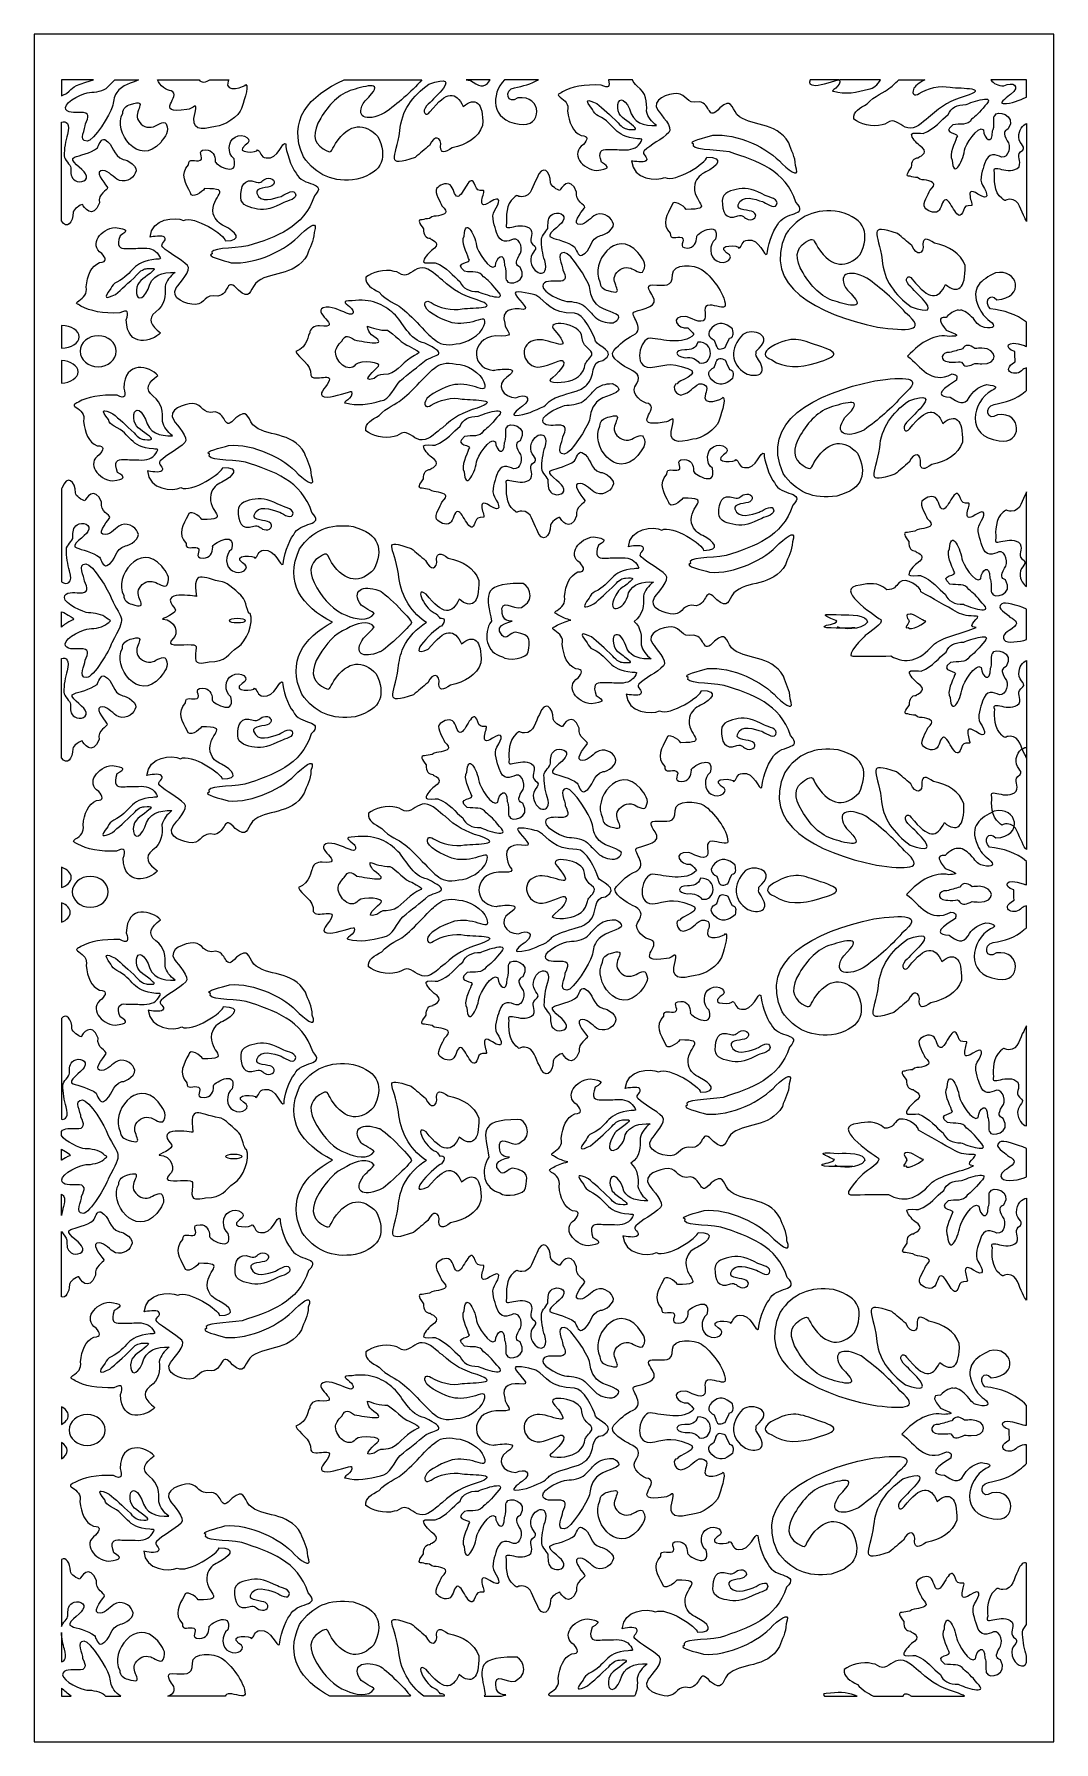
# Model space of a CAD drawing. Header units: centimetres. Extents: x -16.82 to -11.54, y -9 to -0.14.
import ezdxf

# ---------------------------------------------------------------- set-up
doc = ezdxf.new("R2010")
doc.units = ezdxf.units.CM
doc.header["$MEASUREMENT"] = 0
doc.layers.add('layer 1', color=7, linetype='Continuous')

msp = doc.modelspace()

# ---------------------------------------------------------------- linework, layer by layer
at = {"layer": 'layer 1', "color": 250, "lineweight": 13}
for points, knots in [([(-11.53784, -8.81464), (-11.53784, -8.81464), (-11.53784, -9.00021), (-11.53784, -9.00021), (-11.53784, -9.00021), (-11.53784, -9.00021), (-16.82232, -9.00021), (-16.82232, -9.00021), (-16.82232, -9.00021), (-16.82232, -9.00021), (-16.82232, -0.14427), (-16.82232, -0.14427), (-16.82232, -0.14427), (-16.82232, -0.14427), (-11.53784, -0.14427), (-11.53784, -0.14427), (-11.53784, -0.14427), (-11.53784, -0.14427), (-11.53784, -8.81464), (-11.53784, -8.81464)], [0, 0, 0, 0, 0.1666667, 0.1666667, 0.1666667, 0.1666667, 0.3333333, 0.3333333, 0.3333333, 0.3333333, 0.5, 0.5, 0.5, 0.5, 0.6666667, 0.6666667, 0.6666667, 0.6666667, 1, 1, 1, 1]), ([(-16.51523, -0.38114), (-16.63933, -0.41921), (-16.61065, -0.41753), (-16.65417, -0.45213), (-16.65417, -0.45213), (-16.66321, -0.45598), (-16.6721, -0.46004), (-16.68098, -0.46408), (-16.68098, -0.46408), (-16.68098, -0.46408), (-16.68098, -0.38114), (-16.68098, -0.38114), (-16.68098, -0.38114), (-16.68098, -0.38114), (-16.51523, -0.38114), (-16.51523, -0.38114)], [0, 0, 0, 0, 0.2, 0.2, 0.2, 0.2, 0.4, 0.4, 0.4, 0.4, 0.6, 0.6, 0.6, 0.6, 1, 1, 1, 1]), ([(-16.65972, -0.52483), (-16.65972, -0.55712), (-16.60698, -0.55005), (-16.58365, -0.55005), (-16.58365, -0.55005), (-16.53157, -0.54668), (-16.53902, -0.57628), (-16.55626, -0.60958), (-16.55626, -0.60958), (-16.55424, -0.63379), (-16.59683, -0.69937), (-16.54815, -0.69937), (-16.54815, -0.69937), (-16.51475, -0.69937), (-16.42727, -0.55791), (-16.41833, -0.52282), (-16.41833, -0.52282), (-16.4092, -0.49456), (-16.41326, -0.47338), (-16.39399, -0.44715), (-16.39399, -0.44715), (-16.36818, -0.40599), (-16.31464, -0.3987), (-16.28227, -0.38114), (-16.28227, -0.38114), (-16.28227, -0.38114), (-16.4044, -0.38114), (-16.4044, -0.38114), (-16.4044, -0.38114), (-16.41682, -0.39373), (-16.42924, -0.40631), (-16.44166, -0.4189), (-16.44166, -0.4189), (-16.46093, -0.43807), (-16.50657, -0.44614), (-16.53497, -0.44614), (-16.53497, -0.44614), (-16.56045, -0.44614), (-16.65972, -0.49174), (-16.65972, -0.52483)], [0, 0, 0, 0, 0.0909091, 0.0909091, 0.0909091, 0.0909091, 0.1818182, 0.1818182, 0.1818182, 0.1818182, 0.2727273, 0.2727273, 0.2727273, 0.2727273, 0.3636364, 0.3636364, 0.3636364, 0.3636364, 0.4545455, 0.4545455, 0.4545455, 0.4545455, 0.5454545, 0.5454545, 0.5454545, 0.5454545, 0.6363636, 0.6363636, 0.6363636, 0.6363636, 0.7272727, 0.7272727, 0.7272727, 0.7272727, 0.8181818, 0.8181818, 0.8181818, 0.8181818, 1, 1, 1, 1]), ([(-16.18377, -0.38114), (-16.17266, -0.40981), (-16.13308, -0.43782), (-16.11225, -0.43782), (-16.11225, -0.43782), (-16.04885, -0.4621), (-16.21216, -0.56385), (-16.03133, -0.53472), (-16.03133, -0.53472), (-15.99634, -0.53472), (-15.97447, -0.48568), (-15.98759, -0.55095), (-15.98759, -0.55095), (-16.01523, -0.64575), (-15.96022, -0.64172), (-15.88262, -0.62274), (-15.88262, -0.62274), (-15.83669, -0.62274), (-15.76015, -0.56835), (-15.74702, -0.52919), (-15.74702, -0.52919), (-15.74265, -0.51179), (-15.70605, -0.41329), (-15.72573, -0.40458), (-15.72573, -0.40458), (-15.72248, -0.41515), (-15.84043, -0.45765), (-15.81701, -0.38778), (-15.81701, -0.38778), (-15.81589, -0.38559), (-15.81489, -0.38337), (-15.814, -0.38114), (-15.814, -0.38114), (-15.814, -0.38114), (-15.9114, -0.38114), (-15.9114, -0.38114), (-15.9114, -0.38114), (-15.91997, -0.38583), (-15.93046, -0.39002), (-15.94425, -0.39331), (-15.94425, -0.39331), (-15.95438, -0.3921), (-15.96218, -0.38739), (-15.96773, -0.38114), (-15.96773, -0.38114), (-15.96773, -0.38114), (-16.18377, -0.38114), (-16.18377, -0.38114)], [0, 0, 0, 0, 0.0769231, 0.0769231, 0.0769231, 0.0769231, 0.1538462, 0.1538462, 0.1538462, 0.1538462, 0.2307692, 0.2307692, 0.2307692, 0.2307692, 0.3076923, 0.3076923, 0.3076923, 0.3076923, 0.3846154, 0.3846154, 0.3846154, 0.3846154, 0.4615385, 0.4615385, 0.4615385, 0.4615385, 0.5384615, 0.5384615, 0.5384615, 0.5384615, 0.6153846, 0.6153846, 0.6153846, 0.6153846, 0.6923077, 0.6923077, 0.6923077, 0.6923077, 0.7692308, 0.7692308, 0.7692308, 0.7692308, 0.8461538, 0.8461538, 0.8461538, 0.8461538, 1, 1, 1, 1]), ([(-15.21527, -0.38114), (-15.39987, -0.46404), (-15.51269, -0.59225), (-15.42681, -0.78063), (-15.42681, -0.78063), (-15.36207, -0.87502), (-15.27047, -0.91561), (-15.14937, -0.89709), (-15.14937, -0.89709), (-15.00621, -0.85871), (-14.99388, -0.77666), (-15.04103, -0.67476), (-15.04103, -0.67476), (-15.10937, -0.60374), (-15.1871, -0.6011), (-15.26011, -0.7111), (-15.26011, -0.7111), (-15.28597, -0.75006), (-15.27574, -0.76933), (-15.32399, -0.73894), (-15.32399, -0.73894), (-15.37756, -0.70518), (-15.38199, -0.65374), (-15.33697, -0.57948), (-15.33697, -0.57948), (-15.29549, -0.51152), (-15.24585, -0.4548), (-15.17104, -0.43275), (-15.17104, -0.43275), (-15.10495, -0.41328), (-14.99064, -0.37834), (-15.10709, -0.48949), (-15.10709, -0.48949), (-15.16608, -0.57373), (-15.10275, -0.60233), (-15.0064, -0.55314), (-15.0064, -0.55314), (-14.93805, -0.50363), (-14.87075, -0.4475), (-14.81285, -0.38114), (-14.81285, -0.38114), (-14.81285, -0.38114), (-15.21527, -0.38114), (-15.21527, -0.38114)], [0, 0, 0, 0, 0.0833333, 0.0833333, 0.0833333, 0.0833333, 0.1666667, 0.1666667, 0.1666667, 0.1666667, 0.25, 0.25, 0.25, 0.25, 0.3333333, 0.3333333, 0.3333333, 0.3333333, 0.4166667, 0.4166667, 0.4166667, 0.4166667, 0.5, 0.5, 0.5, 0.5, 0.5833333, 0.5833333, 0.5833333, 0.5833333, 0.6666667, 0.6666667, 0.6666667, 0.6666667, 0.75, 0.75, 0.75, 0.75, 0.8333333, 0.8333333, 0.8333333, 0.8333333, 1, 1, 1, 1]), ([(-14.92677, -0.64598), (-14.9487, -0.79171), (-15.00689, -0.83639), (-14.8477, -0.7836), (-14.8477, -0.7836), (-14.82266, -0.7628), (-14.79881, -0.74201), (-14.77378, -0.72121), (-14.77378, -0.72121), (-14.74911, -0.66483), (-14.70913, -0.6743), (-14.71607, -0.72947), (-14.71607, -0.72947), (-14.71508, -0.76138), (-14.69524, -0.7626), (-14.65653, -0.73314), (-14.65653, -0.73314), (-14.57915, -0.71707), (-14.52125, -0.68318), (-14.49807, -0.61754), (-14.49807, -0.61754), (-14.49385, -0.49651), (-14.53518, -0.46647), (-14.59929, -0.52012), (-14.59929, -0.52012), (-14.63636, -0.44089), (-14.68212, -0.43491), (-14.77103, -0.54689), (-14.77103, -0.54689), (-14.79094, -0.57618), (-14.81671, -0.54809), (-14.78843, -0.51569), (-14.78843, -0.51569), (-14.76492, -0.49215), (-14.74141, -0.4686), (-14.7179, -0.44505), (-14.7179, -0.44505), (-14.66439, -0.38407), (-14.68393, -0.37031), (-14.77652, -0.40376), (-14.77652, -0.40376), (-14.86284, -0.465), (-14.9197, -0.5432), (-14.92677, -0.64598)], [0, 0, 0, 0, 0.0833333, 0.0833333, 0.0833333, 0.0833333, 0.1666667, 0.1666667, 0.1666667, 0.1666667, 0.25, 0.25, 0.25, 0.25, 0.3333333, 0.3333333, 0.3333333, 0.3333333, 0.4166667, 0.4166667, 0.4166667, 0.4166667, 0.5, 0.5, 0.5, 0.5, 0.5833333, 0.5833333, 0.5833333, 0.5833333, 0.6666667, 0.6666667, 0.6666667, 0.6666667, 0.75, 0.75, 0.75, 0.75, 0.8333333, 0.8333333, 0.8333333, 0.8333333, 1, 1, 1, 1]), ([(-14.45975, -0.38114), (-14.46067, -0.38264), (-14.46156, -0.38415), (-14.46244, -0.38567), (-14.46244, -0.38567), (-14.48749, -0.42994), (-14.52362, -0.41134), (-14.56133, -0.38376), (-14.56133, -0.38376), (-14.56955, -0.38316), (-14.57725, -0.38235), (-14.58395, -0.38114), (-14.58395, -0.38114), (-14.58395, -0.38114), (-14.45975, -0.38114), (-14.45975, -0.38114)], [0, 0, 0, 0, 0.2, 0.2, 0.2, 0.2, 0.4, 0.4, 0.4, 0.4, 0.6, 0.6, 0.6, 0.6, 1, 1, 1, 1]), ([(-14.20918, -0.38114), (-14.24692, -0.40306), (-14.28958, -0.4135), (-14.33312, -0.42186), (-14.33312, -0.42186), (-14.38966, -0.43147), (-14.36974, -0.51656), (-14.31601, -0.4752), (-14.31601, -0.4752), (-14.18497, -0.45678), (-14.18643, -0.63525), (-14.3084, -0.61044), (-14.3084, -0.61044), (-14.46059, -0.59129), (-14.45384, -0.45577), (-14.38562, -0.38114), (-14.38562, -0.38114), (-14.38562, -0.38114), (-14.20918, -0.38114), (-14.20918, -0.38114)], [0, 0, 0, 0, 0.1666667, 0.1666667, 0.1666667, 0.1666667, 0.3333333, 0.3333333, 0.3333333, 0.3333333, 0.5, 0.5, 0.5, 0.5, 0.6666667, 0.6666667, 0.6666667, 0.6666667, 1, 1, 1, 1]), ([(-14.08453, -0.44397), (-14.03912, -0.41778), (-13.96883, -0.40411), (-13.88364, -0.40799), (-13.88364, -0.40799), (-13.84356, -0.42926), (-13.8368, -0.41424), (-13.84664, -0.38114), (-13.84664, -0.38114), (-13.84664, -0.38114), (-13.7213, -0.38114), (-13.7213, -0.38114), (-13.7213, -0.38114), (-13.71852, -0.39189), (-13.71081, -0.40263), (-13.69721, -0.41337), (-13.69721, -0.41337), (-13.64872, -0.44856), (-13.64553, -0.49565), (-13.64881, -0.54445), (-13.64881, -0.54445), (-13.64164, -0.57408), (-13.62312, -0.59802), (-13.59683, -0.61807), (-13.59683, -0.61807), (-13.66348, -0.6205), (-13.71786, -0.60615), (-13.73665, -0.53188), (-13.73665, -0.53188), (-13.7669, -0.46725), (-13.7997, -0.47504), (-13.79737, -0.52615), (-13.79737, -0.52615), (-13.79525, -0.57264), (-13.76039, -0.58507), (-13.72651, -0.61302), (-13.72651, -0.61302), (-13.69617, -0.63805), (-13.69516, -0.64111), (-13.7409, -0.63827), (-13.7409, -0.63827), (-13.75686, -0.63727), (-13.77443, -0.62983), (-13.7958, -0.60371), (-13.7958, -0.60371), (-13.83668, -0.56458), (-13.87576, -0.52931), (-13.90567, -0.50437), (-13.90567, -0.50437), (-13.95654, -0.4798), (-13.97268, -0.47945), (-13.9289, -0.53455), (-13.9289, -0.53455), (-13.92382, -0.55027), (-13.91313, -0.56096), (-13.8986, -0.56802), (-13.8986, -0.56802), (-13.80667, -0.61266), (-13.82231, -0.67605), (-13.69559, -0.68678), (-13.69559, -0.68678), (-13.67147, -0.68882), (-13.66551, -0.68404), (-13.68233, -0.70979), (-13.68233, -0.70979), (-13.7001, -0.73699), (-13.73073, -0.74673), (-13.77071, -0.74376), (-13.77071, -0.74376), (-13.797, -0.74316), (-13.82329, -0.74256), (-13.84958, -0.74197), (-13.84958, -0.74197), (-13.88431, -0.739), (-13.90192, -0.75397), (-13.88185, -0.8084), (-13.88185, -0.8084), (-13.83543, -0.83568), (-13.8438, -0.84207), (-13.90694, -0.8519), (-13.90694, -0.8519), (-13.98092, -0.84582), (-14.04623, -0.76202), (-13.97592, -0.71683), (-13.97592, -0.71683), (-13.95607, -0.69281), (-13.94497, -0.67161), (-13.98761, -0.67014), (-13.98761, -0.67014), (-14.03174, -0.65129), (-14.05075, -0.60392), (-14.05752, -0.54266), (-14.05752, -0.54266), (-14.04935, -0.5062), (-14.07158, -0.488), (-14.09599, -0.47114), (-14.09599, -0.47114), (-14.11642, -0.45701), (-14.1054, -0.45601), (-14.08453, -0.44397)], [0, 0, 0, 0, 0.0384615, 0.0384615, 0.0384615, 0.0384615, 0.0769231, 0.0769231, 0.0769231, 0.0769231, 0.1153846, 0.1153846, 0.1153846, 0.1153846, 0.1538462, 0.1538462, 0.1538462, 0.1538462, 0.1923077, 0.1923077, 0.1923077, 0.1923077, 0.2307692, 0.2307692, 0.2307692, 0.2307692, 0.2692308, 0.2692308, 0.2692308, 0.2692308, 0.3076923, 0.3076923, 0.3076923, 0.3076923, 0.3461538, 0.3461538, 0.3461538, 0.3461538, 0.3846154, 0.3846154, 0.3846154, 0.3846154, 0.4230769, 0.4230769, 0.4230769, 0.4230769, 0.4615385, 0.4615385, 0.4615385, 0.4615385, 0.5, 0.5, 0.5, 0.5, 0.5384615, 0.5384615, 0.5384615, 0.5384615, 0.5769231, 0.5769231, 0.5769231, 0.5769231, 0.6153846, 0.6153846, 0.6153846, 0.6153846, 0.6538462, 0.6538462, 0.6538462, 0.6538462, 0.6923077, 0.6923077, 0.6923077, 0.6923077, 0.7307692, 0.7307692, 0.7307692, 0.7307692, 0.7692308, 0.7692308, 0.7692308, 0.7692308, 0.8076923, 0.8076923, 0.8076923, 0.8076923, 0.8461538, 0.8461538, 0.8461538, 0.8461538, 0.8846154, 0.8846154, 0.8846154, 0.8846154, 0.9230769, 0.9230769, 0.9230769, 0.9230769, 1, 1, 1, 1]), ([(-12.65147, -0.38114), (-12.66754, -0.38358), (-12.7452, -0.40997), (-12.7713, -0.40997), (-12.7713, -0.40997), (-12.80764, -0.40997), (-12.80918, -0.39737), (-12.80026, -0.38114), (-12.80026, -0.38114), (-12.80026, -0.38114), (-12.65147, -0.38114), (-12.65147, -0.38114)], [0, 0, 0, 0, 0.25, 0.25, 0.25, 0.25, 0.5, 0.5, 0.5, 0.5, 1, 1, 1, 1]), ([(-12.43552, -0.38114), (-12.45212, -0.40549), (-12.47149, -0.42778), (-12.49874, -0.42972), (-12.49874, -0.42972), (-12.5589, -0.44592), (-12.61908, -0.45792), (-12.67924, -0.44049), (-12.67924, -0.44049), (-12.70632, -0.44229), (-12.63231, -0.41356), (-12.64856, -0.38124), (-12.64856, -0.38124), (-12.64857, -0.3812), (-12.64862, -0.38117), (-12.64866, -0.38114), (-12.64866, -0.38114), (-12.64866, -0.38114), (-12.43552, -0.38114), (-12.43552, -0.38114)], [0, 0, 0, 0, 0.1666667, 0.1666667, 0.1666667, 0.1666667, 0.3333333, 0.3333333, 0.3333333, 0.3333333, 0.5, 0.5, 0.5, 0.5, 0.6666667, 0.6666667, 0.6666667, 0.6666667, 1, 1, 1, 1]), ([(-12.57415, -0.58452), (-12.54202, -0.60921), (-12.47865, -0.62846), (-12.4273, -0.61398), (-12.4273, -0.61398), (-12.40879, -0.61398), (-12.39522, -0.59435), (-12.37547, -0.59435), (-12.37547, -0.59435), (-12.34709, -0.59435), (-12.31748, -0.6324), (-12.28169, -0.6324), (-12.28169, -0.6324), (-12.2422, -0.6324), (-12.20642, -0.5882), (-12.1768, -0.56857), (-12.1768, -0.56857), (-12.12254, -0.51594), (-12.06823, -0.48751), (-11.99787, -0.46668), (-11.99787, -0.46668), (-11.86879, -0.42119), (-12.00956, -0.42615), (-12.07561, -0.42004), (-12.07561, -0.42004), (-12.12497, -0.40777), (-12.19778, -0.42617), (-12.23603, -0.45196), (-12.23603, -0.45196), (-12.26195, -0.46914), (-12.27305, -0.45318), (-12.26565, -0.43109), (-12.26565, -0.43109), (-12.26032, -0.41459), (-12.2351, -0.39641), (-12.20704, -0.38114), (-12.20704, -0.38114), (-12.20704, -0.38114), (-12.34107, -0.38114), (-12.34107, -0.38114), (-12.34107, -0.38114), (-12.36143, -0.40105), (-12.38003, -0.41792), (-12.39275, -0.42617), (-12.39275, -0.42617), (-12.4098, -0.44468), (-12.47119, -0.46329), (-12.50504, -0.50597), (-12.50504, -0.50597), (-12.54373, -0.52826), (-12.57788, -0.54217), (-12.57415, -0.58452)], [0, 0, 0, 0, 0.0714286, 0.0714286, 0.0714286, 0.0714286, 0.1428571, 0.1428571, 0.1428571, 0.1428571, 0.2142857, 0.2142857, 0.2142857, 0.2142857, 0.2857143, 0.2857143, 0.2857143, 0.2857143, 0.3571429, 0.3571429, 0.3571429, 0.3571429, 0.4285714, 0.4285714, 0.4285714, 0.4285714, 0.5, 0.5, 0.5, 0.5, 0.5714286, 0.5714286, 0.5714286, 0.5714286, 0.6428571, 0.6428571, 0.6428571, 0.6428571, 0.7142857, 0.7142857, 0.7142857, 0.7142857, 0.7857143, 0.7857143, 0.7857143, 0.7857143, 0.8571429, 0.8571429, 0.8571429, 0.8571429, 1, 1, 1, 1]), ([(-11.67919, -0.38114), (-11.67919, -0.38114), (-11.67919, -0.47047), (-11.67919, -0.47047), (-11.67919, -0.47047), (-11.71693, -0.48766), (-11.75433, -0.50454), (-11.80072, -0.50454), (-11.80072, -0.50454), (-11.82541, -0.50454), (-11.77154, -0.46211), (-11.76256, -0.45765), (-11.76256, -0.45765), (-11.70346, -0.4115), (-11.75284, -0.38917), (-11.79623, -0.41299), (-11.79623, -0.41299), (-11.82637, -0.41299), (-11.85111, -0.39957), (-11.86381, -0.38114), (-11.86381, -0.38114), (-11.86381, -0.38114), (-11.67919, -0.38114), (-11.67919, -0.38114)], [0, 0, 0, 0, 0.1428571, 0.1428571, 0.1428571, 0.1428571, 0.2857143, 0.2857143, 0.2857143, 0.2857143, 0.4285714, 0.4285714, 0.4285714, 0.4285714, 0.5714286, 0.5714286, 0.5714286, 0.5714286, 0.7142857, 0.7142857, 0.7142857, 0.7142857, 1, 1, 1, 1]), ([(-16.32252, -0.50858), (-16.34466, -0.51541), (-16.36347, -0.52815), (-16.36347, -0.55416), (-16.36347, -0.55416), (-16.417, -0.64976), (-16.2805, -0.83648), (-16.16675, -0.70683), (-16.16675, -0.70683), (-16.14405, -0.6735), (-16.11811, -0.65092), (-16.13865, -0.61007), (-16.13865, -0.61007), (-16.14837, -0.58964), (-16.19053, -0.61975), (-16.2035, -0.62404), (-16.2035, -0.62404), (-16.237, -0.6348), (-16.26511, -0.61975), (-16.2824, -0.59286), (-16.2824, -0.59286), (-16.31372, -0.54613), (-16.22037, -0.47701), (-16.32252, -0.50858)], [0, 0, 0, 0, 0.1428571, 0.1428571, 0.1428571, 0.1428571, 0.2857143, 0.2857143, 0.2857143, 0.2857143, 0.4285714, 0.4285714, 0.4285714, 0.4285714, 0.5714286, 0.5714286, 0.5714286, 0.5714286, 0.7142857, 0.7142857, 0.7142857, 0.7142857, 1, 1, 1, 1]), ([(-13.72646, -0.80083), (-13.71202, -0.80496), (-13.66252, -0.81116), (-13.6522, -0.80083), (-13.6522, -0.80083), (-13.63364, -0.78223), (-13.67902, -0.76777), (-13.66045, -0.74918), (-13.66045, -0.74918), (-13.62951, -0.71818), (-13.56763, -0.68926), (-13.53257, -0.65413), (-13.53257, -0.65413), (-13.50781, -0.62934), (-13.57382, -0.56322), (-13.59032, -0.53843), (-13.59032, -0.53843), (-13.62745, -0.48264), (-13.53463, -0.45165), (-13.49131, -0.45165), (-13.49131, -0.45165), (-13.43649, -0.45606), (-13.44855, -0.50826), (-13.3758, -0.49504), (-13.3758, -0.49504), (-13.31185, -0.50479), (-13.33455, -0.60135), (-13.26854, -0.52603), (-13.26854, -0.52603), (-13.20638, -0.47507), (-13.21138, -0.52075), (-13.17984, -0.56115), (-13.17984, -0.56115), (-13.11384, -0.62728), (-12.9777, -0.59215), (-12.91169, -0.70786), (-12.91169, -0.70786), (-12.89931, -0.74918), (-12.87662, -0.7781), (-12.87662, -0.82563), (-12.87662, -0.82563), (-12.85307, -0.88796), (-12.89187, -0.86566), (-12.94513, -0.81711), (-12.94513, -0.81711), (-13.01702, -0.73477), (-13.17993, -0.65797), (-13.30567, -0.66859), (-13.30567, -0.66859), (-13.3428, -0.68099), (-13.44181, -0.70165), (-13.40468, -0.71405), (-13.40468, -0.71405), (-13.42536, -0.74769), (-13.30227, -0.74011), (-13.21903, -0.75538), (-13.21903, -0.75538), (-13.07258, -0.80289), (-12.92819, -0.85042), (-12.87456, -1.01571), (-12.87456, -1.01571), (-12.80259, -1.09094), (-12.93765, -1.06011), (-12.96945, -1.13348), (-12.96945, -1.13348), (-12.99542, -1.16188), (-13.02328, -1.25175), (-13.02308, -1.28431), (-13.02308, -1.28431), (-13.04019, -1.30337), (-13.06213, -1.20104), (-13.12415, -1.212), (-13.12415, -1.212), (-13.15509, -1.212), (-13.15303, -1.24919), (-13.16953, -1.25332), (-13.16953, -1.25332), (-13.16369, -1.23868), (-13.29432, -1.23213), (-13.23347, -1.27811), (-13.23347, -1.27811), (-13.18191, -1.30291), (-13.24379, -1.3463), (-13.28504, -1.31944), (-13.28504, -1.31944), (-13.32413, -1.30291), (-13.32649, -1.23265), (-13.29123, -1.20786), (-13.29123, -1.20786), (-13.26349, -1.10135), (-13.39975, -1.18387), (-13.38818, -1.19547), (-13.38818, -1.19547), (-13.38818, -1.22439), (-13.40262, -1.25332), (-13.43768, -1.25332), (-13.43768, -1.25332), (-13.49338, -1.25332), (-13.44181, -1.212), (-13.46656, -1.1996), (-13.46656, -1.1996), (-13.48925, -1.18927), (-13.52844, -1.21613), (-13.52638, -1.17687), (-13.52638, -1.17687), (-13.5731, -1.12797), (-13.5423, -1.07907), (-13.51607, -1.03017), (-13.51607, -1.03017), (-13.51318, -0.99752), (-13.45364, -1.03458), (-13.44387, -1.0529), (-13.44387, -1.0529), (-13.28485, -1.0529), (-13.41716, -1.01777), (-13.39849, -0.92274), (-13.39849, -0.92274), (-13.38818, -0.88761), (-13.36755, -0.87108), (-13.34074, -0.85868), (-13.34074, -0.85868), (-13.28298, -0.82976), (-13.23966, -0.78223), (-13.33661, -0.78223), (-13.33661, -0.78223), (-13.33539, -0.80912), (-13.49936, -0.91658), (-13.55319, -0.88761), (-13.55319, -0.88761), (-13.59481, -0.90754), (-13.71895, -0.90058), (-13.72646, -0.80083)], [0, 0, 0, 0, 0.0294118, 0.0294118, 0.0294118, 0.0294118, 0.0588235, 0.0588235, 0.0588235, 0.0588235, 0.0882353, 0.0882353, 0.0882353, 0.0882353, 0.1176471, 0.1176471, 0.1176471, 0.1176471, 0.1470588, 0.1470588, 0.1470588, 0.1470588, 0.1764706, 0.1764706, 0.1764706, 0.1764706, 0.2058824, 0.2058824, 0.2058824, 0.2058824, 0.2352941, 0.2352941, 0.2352941, 0.2352941, 0.2647059, 0.2647059, 0.2647059, 0.2647059, 0.2941176, 0.2941176, 0.2941176, 0.2941176, 0.3235294, 0.3235294, 0.3235294, 0.3235294, 0.3529412, 0.3529412, 0.3529412, 0.3529412, 0.3823529, 0.3823529, 0.3823529, 0.3823529, 0.4117647, 0.4117647, 0.4117647, 0.4117647, 0.4411765, 0.4411765, 0.4411765, 0.4411765, 0.4705882, 0.4705882, 0.4705882, 0.4705882, 0.5, 0.5, 0.5, 0.5, 0.5294118, 0.5294118, 0.5294118, 0.5294118, 0.5588235, 0.5588235, 0.5588235, 0.5588235, 0.5882353, 0.5882353, 0.5882353, 0.5882353, 0.6176471, 0.6176471, 0.6176471, 0.6176471, 0.6470588, 0.6470588, 0.6470588, 0.6470588, 0.6764706, 0.6764706, 0.6764706, 0.6764706, 0.7058824, 0.7058824, 0.7058824, 0.7058824, 0.7352941, 0.7352941, 0.7352941, 0.7352941, 0.7647059, 0.7647059, 0.7647059, 0.7647059, 0.7941176, 0.7941176, 0.7941176, 0.7941176, 0.8235294, 0.8235294, 0.8235294, 0.8235294, 0.8529412, 0.8529412, 0.8529412, 0.8529412, 0.8823529, 0.8823529, 0.8823529, 0.8823529, 0.9117647, 0.9117647, 0.9117647, 0.9117647, 0.9411765, 0.9411765, 0.9411765, 0.9411765, 1, 1, 1, 1]), ([(-12.23412, -0.72171), (-12.17938, -0.75542), (-12.22388, -0.77541), (-12.23797, -0.78176), (-12.23797, -0.78176), (-12.23858, -0.78299), (-12.2385, -0.78556), (-12.23996, -0.78554), (-12.23996, -0.78554), (-12.26193, -0.78509), (-12.27618, -0.80302), (-12.27476, -0.83467), (-12.27476, -0.83467), (-12.29523, -0.86188), (-12.31022, -0.88461), (-12.28292, -0.88142), (-12.28292, -0.88142), (-12.27202, -0.88502), (-12.25839, -0.88697), (-12.24417, -0.88842), (-12.24417, -0.88842), (-12.22908, -0.90439), (-12.21237, -0.89795), (-12.1978, -0.90216), (-12.1978, -0.90216), (-12.1633, -0.9121), (-12.14081, -0.91695), (-12.18017, -0.95425), (-12.18017, -0.95425), (-12.18531, -0.97341), (-12.22127, -1.02196), (-12.20714, -1.04368), (-12.20714, -1.04368), (-12.19558, -1.0603), (-12.15962, -1.07691), (-12.13778, -1.06285), (-12.13778, -1.06285), (-12.11851, -1.05008), (-12.11723, -1.0028), (-12.09796, -1.0028), (-12.09796, -1.0028), (-12.06842, -1.0028), (-12.03374, -1.13951), (-12.00677, -1.05902), (-12.00677, -1.05902), (-11.99906, -1.03474), (-11.99393, -1.03346), (-11.96438, -1.03346), (-11.96438, -1.03346), (-11.95154, -1.03346), (-12.00934, -0.92231), (-11.93099, -0.97341), (-11.93099, -0.97341), (-11.87062, -1.01302), (-11.87833, -0.97214), (-11.90787, -0.92742), (-11.90787, -0.92742), (-11.92713, -0.89803), (-11.9053, -0.84309), (-11.89631, -0.81626), (-11.89631, -0.81626), (-11.8779, -0.75195), (-11.83679, -0.76983), (-11.80896, -0.78176), (-11.80896, -0.78176), (-11.77129, -0.78858), (-11.75716, -0.71958), (-11.77942, -0.69743), (-11.77942, -0.69743), (-11.80291, -0.65544), (-11.79595, -0.64678), (-11.77429, -0.63611), (-11.77429, -0.63611), (-11.72595, -0.55903), (-11.83937, -0.53683), (-11.84365, -0.56711), (-11.84365, -0.56711), (-11.85521, -0.56711), (-11.84236, -0.63227), (-11.85521, -0.64505), (-11.85521, -0.64505), (-11.85356, -0.72269), (-11.90048, -0.68905), (-11.90273, -0.64121), (-11.90273, -0.64121), (-11.93184, -0.61047), (-11.99844, -0.72649), (-12.00035, -0.74599), (-12.00035, -0.74599), (-12.01178, -0.81508), (-12.05888, -0.89379), (-12.06457, -0.79709), (-12.06457, -0.79709), (-12.08384, -0.76771), (-12.05044, -0.70766), (-12.04145, -0.68083), (-12.04145, -0.68083), (-12.01352, -0.65336), (-12.12848, -0.66615), (-12.062, -0.61438), (-12.062, -0.61438), (-12.02392, -0.60686), (-11.98425, -0.6207), (-11.96366, -0.58569), (-11.96366, -0.58569), (-11.9435, -0.57116), (-11.92181, -0.54983), (-11.89502, -0.516), (-11.89502, -0.516), (-11.82642, -0.44923), (-11.96557, -0.49608), (-11.99264, -0.50962), (-11.99264, -0.50962), (-12.03809, -0.50826), (-12.07232, -0.52618), (-12.08512, -0.56072), (-12.08512, -0.56072), (-12.12622, -0.59117), (-12.14934, -0.63419), (-12.21485, -0.6591), (-12.21485, -0.6591), (-12.22512, -0.6591), (-12.27522, -0.65399), (-12.27522, -0.66293), (-12.27522, -0.66293), (-12.27522, -0.6821), (-12.25081, -0.70638), (-12.23412, -0.72171)], [0, 0, 0, 0, 0.030303, 0.030303, 0.030303, 0.030303, 0.0606061, 0.0606061, 0.0606061, 0.0606061, 0.0909091, 0.0909091, 0.0909091, 0.0909091, 0.1212121, 0.1212121, 0.1212121, 0.1212121, 0.1515152, 0.1515152, 0.1515152, 0.1515152, 0.1818182, 0.1818182, 0.1818182, 0.1818182, 0.2121212, 0.2121212, 0.2121212, 0.2121212, 0.2424242, 0.2424242, 0.2424242, 0.2424242, 0.2727273, 0.2727273, 0.2727273, 0.2727273, 0.3030303, 0.3030303, 0.3030303, 0.3030303, 0.3333333, 0.3333333, 0.3333333, 0.3333333, 0.3636364, 0.3636364, 0.3636364, 0.3636364, 0.3939394, 0.3939394, 0.3939394, 0.3939394, 0.4242424, 0.4242424, 0.4242424, 0.4242424, 0.4545455, 0.4545455, 0.4545455, 0.4545455, 0.4848485, 0.4848485, 0.4848485, 0.4848485, 0.5151515, 0.5151515, 0.5151515, 0.5151515, 0.5454545, 0.5454545, 0.5454545, 0.5454545, 0.5757576, 0.5757576, 0.5757576, 0.5757576, 0.6060606, 0.6060606, 0.6060606, 0.6060606, 0.6363636, 0.6363636, 0.6363636, 0.6363636, 0.6666667, 0.6666667, 0.6666667, 0.6666667, 0.6969697, 0.6969697, 0.6969697, 0.6969697, 0.7272727, 0.7272727, 0.7272727, 0.7272727, 0.7575758, 0.7575758, 0.7575758, 0.7575758, 0.7878788, 0.7878788, 0.7878788, 0.7878788, 0.8181818, 0.8181818, 0.8181818, 0.8181818, 0.8484848, 0.8484848, 0.8484848, 0.8484848, 0.8787879, 0.8787879, 0.8787879, 0.8787879, 0.9090909, 0.9090909, 0.9090909, 0.9090909, 0.9393939, 0.9393939, 0.9393939, 0.9393939, 1, 1, 1, 1]), ([(-16.68098, -1.11214), (-16.65395, -1.15963), (-16.6196, -1.12105), (-16.6196, -1.06812), (-16.6196, -1.06812), (-16.6196, -1.05372), (-16.58278, -1.02756), (-16.57094, -1.02756), (-16.57094, -1.02756), (-16.56818, -1.03757), (-16.51859, -1.11106), (-16.48415, -1.01971), (-16.48415, -1.01971), (-16.49344, -0.97022), (-16.44036, -0.9561), (-16.44207, -0.93992), (-16.44207, -0.93992), (-16.44338, -0.93468), (-16.50782, -0.86273), (-16.47757, -0.85358), (-16.47757, -0.85358), (-16.44601, -0.84311), (-16.41708, -0.88105), (-16.39472, -0.89544), (-16.39472, -0.89544), (-16.35922, -0.92127), (-16.30749, -0.89402), (-16.29872, -0.86535), (-16.29872, -0.86535), (-16.27493, -0.8348), (-16.34219, -0.79177), (-16.36053, -0.79471), (-16.36053, -0.79471), (-16.41839, -0.7764), (-16.40656, -0.71622), (-16.45653, -0.69137), (-16.45653, -0.69137), (-16.47626, -0.68221), (-16.48809, -0.72407), (-16.49467, -0.73454), (-16.49467, -0.73454), (-16.52992, -0.76202), (-16.58971, -0.77378), (-16.61302, -0.78294), (-16.61302, -0.78294), (-16.65377, -0.79426), (-16.56567, -0.84572), (-16.55648, -0.86797), (-16.55648, -0.86797), (-16.53149, -0.9046), (-16.58541, -0.92029), (-16.61039, -0.90329), (-16.61039, -0.90329), (-16.63406, -0.88759), (-16.63275, -0.86535), (-16.63275, -0.83788), (-16.63275, -0.83788), (-16.63275, -0.82088), (-16.66694, -0.79602), (-16.66694, -0.77509), (-16.66694, -0.77509), (-16.66694, -0.74108), (-16.66037, -0.69529), (-16.64984, -0.6639), (-16.64984, -0.6639), (-16.63329, -0.60898), (-16.65654, -0.59184), (-16.68098, -0.6011), (-16.68098, -0.6011), (-16.68098, -0.6011), (-16.68098, -1.11214), (-16.68098, -1.11214)], [0, 0, 0, 0, 0.0526316, 0.0526316, 0.0526316, 0.0526316, 0.1052632, 0.1052632, 0.1052632, 0.1052632, 0.1578947, 0.1578947, 0.1578947, 0.1578947, 0.2105263, 0.2105263, 0.2105263, 0.2105263, 0.2631579, 0.2631579, 0.2631579, 0.2631579, 0.3157895, 0.3157895, 0.3157895, 0.3157895, 0.3684211, 0.3684211, 0.3684211, 0.3684211, 0.4210526, 0.4210526, 0.4210526, 0.4210526, 0.4736842, 0.4736842, 0.4736842, 0.4736842, 0.5263158, 0.5263158, 0.5263158, 0.5263158, 0.5789474, 0.5789474, 0.5789474, 0.5789474, 0.6315789, 0.6315789, 0.6315789, 0.6315789, 0.6842105, 0.6842105, 0.6842105, 0.6842105, 0.7368421, 0.7368421, 0.7368421, 0.7368421, 0.7894737, 0.7894737, 0.7894737, 0.7894737, 0.8421053, 0.8421053, 0.8421053, 0.8421053, 0.8947368, 0.8947368, 0.8947368, 0.8947368, 1, 1, 1, 1]), ([(-11.71826, -0.83212), (-11.76914, -0.88365), (-11.8655, -0.80655), (-11.8445, -0.86221), (-11.8445, -0.86221), (-11.84832, -0.89552), (-11.84757, -0.96444), (-11.80768, -0.99564), (-11.80768, -0.99564), (-11.78532, -1.01788), (-11.79453, -1.00087), (-11.7656, -1.00087), (-11.7656, -1.00087), (-11.71168, -1.00087), (-11.71037, -1.06367), (-11.68801, -1.09637), (-11.68801, -1.09637), (-11.68521, -1.10434), (-11.68225, -1.11106), (-11.67919, -1.11667), (-11.67919, -1.11667), (-11.67919, -1.11667), (-11.67919, -0.60744), (-11.67919, -0.60744), (-11.67919, -0.60744), (-11.69913, -0.61548), (-11.71957, -0.64096), (-11.71957, -0.67776), (-11.71957, -0.67776), (-11.71957, -0.71962), (-11.6696, -0.72747), (-11.71037, -0.75494), (-11.71037, -0.75494), (-11.73401, -0.77719), (-11.70462, -0.80118), (-11.71826, -0.83212)], [0, 0, 0, 0, 0.1, 0.1, 0.1, 0.1, 0.2, 0.2, 0.2, 0.2, 0.3, 0.3, 0.3, 0.3, 0.4, 0.4, 0.4, 0.4, 0.5, 0.5, 0.5, 0.5, 0.6, 0.6, 0.6, 0.6, 0.7, 0.7, 0.7, 0.7, 0.8, 0.8, 0.8, 0.8, 1, 1, 1, 1]), ([(-16.22191, -1.1973), (-16.20747, -1.19317), (-16.15796, -1.18698), (-16.14765, -1.1973), (-16.14765, -1.1973), (-16.12908, -1.2159), (-16.17446, -1.23037), (-16.1559, -1.24896), (-16.1559, -1.24896), (-16.12496, -1.27995), (-16.06308, -1.30888), (-16.02801, -1.344), (-16.02801, -1.344), (-16.00326, -1.3688), (-16.06926, -1.43491), (-16.08577, -1.45971), (-16.08577, -1.45971), (-16.1229, -1.51549), (-16.03007, -1.54649), (-15.98676, -1.54649), (-15.98676, -1.54649), (-15.93193, -1.54208), (-15.94399, -1.48987), (-15.87124, -1.5031), (-15.87124, -1.5031), (-15.80729, -1.49335), (-15.82999, -1.39678), (-15.76398, -1.4721), (-15.76398, -1.4721), (-15.70183, -1.52306), (-15.70682, -1.47738), (-15.67529, -1.43698), (-15.67529, -1.43698), (-15.60928, -1.37086), (-15.47314, -1.40598), (-15.40713, -1.29028), (-15.40713, -1.29028), (-15.39476, -1.24896), (-15.37207, -1.22003), (-15.37207, -1.17251), (-15.37207, -1.17251), (-15.34852, -1.11018), (-15.38731, -1.13247), (-15.44057, -1.18102), (-15.44057, -1.18102), (-15.51247, -1.26336), (-15.67538, -1.34016), (-15.80111, -1.32954), (-15.80111, -1.32954), (-15.83824, -1.31714), (-15.93725, -1.29648), (-15.90012, -1.28408), (-15.90012, -1.28408), (-15.9208, -1.25045), (-15.79772, -1.25803), (-15.71448, -1.24276), (-15.71448, -1.24276), (-15.56803, -1.19524), (-15.42364, -1.14771), (-15.37, -0.98242), (-15.37, -0.98242), (-15.29804, -0.90719), (-15.4331, -0.93803), (-15.46489, -0.86465), (-15.46489, -0.86465), (-15.49086, -0.83625), (-15.51872, -0.74638), (-15.51852, -0.71382), (-15.51852, -0.71382), (-15.53564, -0.69476), (-15.55758, -0.79709), (-15.61959, -0.78614), (-15.61959, -0.78614), (-15.65053, -0.78614), (-15.64847, -0.74895), (-15.66497, -0.74482), (-15.66497, -0.74482), (-15.65913, -0.75945), (-15.78977, -0.766), (-15.72892, -0.72002), (-15.72892, -0.72002), (-15.67735, -0.69523), (-15.73923, -0.65184), (-15.78049, -0.6787), (-15.78049, -0.6787), (-15.81957, -0.69523), (-15.82193, -0.76548), (-15.78667, -0.79027), (-15.78667, -0.79027), (-15.75893, -0.89678), (-15.8952, -0.81426), (-15.88362, -0.80267), (-15.88362, -0.80267), (-15.88362, -0.77374), (-15.89806, -0.74482), (-15.93313, -0.74482), (-15.93313, -0.74482), (-15.98882, -0.74482), (-15.93725, -0.78614), (-15.962, -0.79853), (-15.962, -0.79853), (-15.98469, -0.80887), (-16.02389, -0.78201), (-16.02182, -0.82126), (-16.02182, -0.82126), (-16.06854, -0.87016), (-16.03774, -0.91906), (-16.01151, -0.96796), (-16.01151, -0.96796), (-16.00862, -1.00061), (-15.94908, -0.96355), (-15.93931, -0.94524), (-15.93931, -0.94524), (-15.7803, -0.94524), (-15.9126, -0.98036), (-15.89393, -1.0754), (-15.89393, -1.0754), (-15.88362, -1.11053), (-15.86299, -1.12705), (-15.83618, -1.13945), (-15.83618, -1.13945), (-15.77842, -1.16838), (-15.73511, -1.2159), (-15.83205, -1.2159), (-15.83205, -1.2159), (-15.83083, -1.18901), (-15.99481, -1.08155), (-16.04864, -1.11053), (-16.04864, -1.11053), (-16.09025, -1.09059), (-16.21439, -1.09755), (-16.22191, -1.1973)], [0, 0, 0, 0, 0.0294118, 0.0294118, 0.0294118, 0.0294118, 0.0588235, 0.0588235, 0.0588235, 0.0588235, 0.0882353, 0.0882353, 0.0882353, 0.0882353, 0.1176471, 0.1176471, 0.1176471, 0.1176471, 0.1470588, 0.1470588, 0.1470588, 0.1470588, 0.1764706, 0.1764706, 0.1764706, 0.1764706, 0.2058824, 0.2058824, 0.2058824, 0.2058824, 0.2352941, 0.2352941, 0.2352941, 0.2352941, 0.2647059, 0.2647059, 0.2647059, 0.2647059, 0.2941176, 0.2941176, 0.2941176, 0.2941176, 0.3235294, 0.3235294, 0.3235294, 0.3235294, 0.3529412, 0.3529412, 0.3529412, 0.3529412, 0.3823529, 0.3823529, 0.3823529, 0.3823529, 0.4117647, 0.4117647, 0.4117647, 0.4117647, 0.4411765, 0.4411765, 0.4411765, 0.4411765, 0.4705882, 0.4705882, 0.4705882, 0.4705882, 0.5, 0.5, 0.5, 0.5, 0.5294118, 0.5294118, 0.5294118, 0.5294118, 0.5588235, 0.5588235, 0.5588235, 0.5588235, 0.5882353, 0.5882353, 0.5882353, 0.5882353, 0.6176471, 0.6176471, 0.6176471, 0.6176471, 0.6470588, 0.6470588, 0.6470588, 0.6470588, 0.6764706, 0.6764706, 0.6764706, 0.6764706, 0.7058824, 0.7058824, 0.7058824, 0.7058824, 0.7352941, 0.7352941, 0.7352941, 0.7352941, 0.7647059, 0.7647059, 0.7647059, 0.7647059, 0.7941176, 0.7941176, 0.7941176, 0.7941176, 0.8235294, 0.8235294, 0.8235294, 0.8235294, 0.8529412, 0.8529412, 0.8529412, 0.8529412, 0.8823529, 0.8823529, 0.8823529, 0.8823529, 0.9117647, 0.9117647, 0.9117647, 0.9117647, 0.9411765, 0.9411765, 0.9411765, 0.9411765, 1, 1, 1, 1]), ([(-15.66413, -1.05107), (-15.622, -1.05827), (-15.58518, -1.04587), (-15.52865, -1.01755), (-15.52865, -1.01755), (-15.50829, -1.00789), (-15.45471, -0.9993), (-15.46971, -0.96818), (-15.46971, -0.96818), (-15.4815, -0.94456), (-15.53079, -0.98213), (-15.54258, -0.98535), (-15.54258, -0.98535), (-15.58008, -0.99716), (-15.65081, -1.02507), (-15.66903, -0.96818), (-15.66903, -0.96818), (-15.67867, -0.9392), (-15.60795, -0.94242), (-15.5908, -0.93168), (-15.5908, -0.93168), (-15.5608, -0.91129), (-15.58973, -0.88445), (-15.61759, -0.89304), (-15.61759, -0.89304), (-15.63902, -0.89948), (-15.64438, -0.91988), (-15.67117, -0.91129), (-15.67117, -0.91129), (-15.73664, -0.88697), (-15.75207, -0.93484), (-15.75157, -0.99173), (-15.75157, -0.99173), (-15.75119, -1.03412), (-15.70256, -1.04451), (-15.66413, -1.05107)], [0, 0, 0, 0, 0.1, 0.1, 0.1, 0.1, 0.2, 0.2, 0.2, 0.2, 0.3, 0.3, 0.3, 0.3, 0.4, 0.4, 0.4, 0.4, 0.5, 0.5, 0.5, 0.5, 0.6, 0.6, 0.6, 0.6, 0.7, 0.7, 0.7, 0.7, 0.8, 0.8, 0.8, 0.8, 1, 1, 1, 1]), ([(-14.76337, -1.26688), (-14.70863, -1.23317), (-14.75313, -1.21318), (-14.76722, -1.20683), (-14.76722, -1.20683), (-14.76783, -1.20559), (-14.76775, -1.20302), (-14.76921, -1.20305), (-14.76921, -1.20305), (-14.79118, -1.20349), (-14.80543, -1.18557), (-14.80401, -1.15391), (-14.80401, -1.15391), (-14.82447, -1.12671), (-14.83947, -1.10398), (-14.81217, -1.10717), (-14.81217, -1.10717), (-14.80127, -1.10356), (-14.78764, -1.10162), (-14.77342, -1.10017), (-14.77342, -1.10017), (-14.75833, -1.0842), (-14.74162, -1.09064), (-14.72705, -1.08643), (-14.72705, -1.08643), (-14.69255, -1.07648), (-14.67005, -1.07163), (-14.70942, -1.03434), (-14.70942, -1.03434), (-14.71456, -1.01518), (-14.75052, -0.96662), (-14.73639, -0.9449), (-14.73639, -0.9449), (-14.72483, -0.92829), (-14.68887, -0.91168), (-14.66703, -0.92574), (-14.66703, -0.92574), (-14.64776, -0.93851), (-14.64648, -0.98579), (-14.62721, -0.98579), (-14.62721, -0.98579), (-14.59767, -0.98579), (-14.56299, -0.84907), (-14.53602, -0.92957), (-14.53602, -0.92957), (-14.52831, -0.95385), (-14.52318, -0.95512), (-14.49363, -0.95512), (-14.49363, -0.95512), (-14.48079, -0.95512), (-14.53859, -1.06628), (-14.46024, -1.01518), (-14.46024, -1.01518), (-14.39987, -0.97557), (-14.40758, -1.01645), (-14.43712, -1.06117), (-14.43712, -1.06117), (-14.45638, -1.09056), (-14.43455, -1.1455), (-14.42556, -1.17233), (-14.42556, -1.17233), (-14.40715, -1.23664), (-14.36605, -1.21875), (-14.33821, -1.20683), (-14.33821, -1.20683), (-14.30054, -1.20001), (-14.28641, -1.26901), (-14.30867, -1.29116), (-14.30867, -1.29116), (-14.33216, -1.33315), (-14.3252, -1.34181), (-14.30354, -1.35249), (-14.30354, -1.35249), (-14.2552, -1.42956), (-14.36862, -1.45175), (-14.3729, -1.42148), (-14.3729, -1.42148), (-14.38446, -1.42148), (-14.37161, -1.35631), (-14.38446, -1.34354), (-14.38446, -1.34354), (-14.38281, -1.2659), (-14.42973, -1.29954), (-14.43198, -1.34737), (-14.43198, -1.34737), (-14.46109, -1.37812), (-14.52769, -1.2621), (-14.5296, -1.2426), (-14.5296, -1.2426), (-14.54103, -1.17351), (-14.58813, -1.0948), (-14.59382, -1.19149), (-14.59382, -1.19149), (-14.61309, -1.22088), (-14.57969, -1.28093), (-14.5707, -1.30777), (-14.5707, -1.30777), (-14.54277, -1.33523), (-14.65773, -1.32244), (-14.59125, -1.3742), (-14.59125, -1.3742), (-14.55317, -1.38173), (-14.5135, -1.36789), (-14.49291, -1.4029), (-14.49291, -1.4029), (-14.47275, -1.41743), (-14.45106, -1.43876), (-14.42427, -1.47259), (-14.42427, -1.47259), (-14.35567, -1.53935), (-14.49482, -1.49251), (-14.52189, -1.47897), (-14.52189, -1.47897), (-14.56734, -1.48032), (-14.60157, -1.46241), (-14.61437, -1.42787), (-14.61437, -1.42787), (-14.65547, -1.39742), (-14.67859, -1.3544), (-14.7441, -1.32948), (-14.7441, -1.32948), (-14.75437, -1.32948), (-14.80447, -1.3346), (-14.80447, -1.32565), (-14.80447, -1.32565), (-14.80447, -1.30649), (-14.78006, -1.28221), (-14.76337, -1.26688)], [0, 0, 0, 0, 0.030303, 0.030303, 0.030303, 0.030303, 0.0606061, 0.0606061, 0.0606061, 0.0606061, 0.0909091, 0.0909091, 0.0909091, 0.0909091, 0.1212121, 0.1212121, 0.1212121, 0.1212121, 0.1515152, 0.1515152, 0.1515152, 0.1515152, 0.1818182, 0.1818182, 0.1818182, 0.1818182, 0.2121212, 0.2121212, 0.2121212, 0.2121212, 0.2424242, 0.2424242, 0.2424242, 0.2424242, 0.2727273, 0.2727273, 0.2727273, 0.2727273, 0.3030303, 0.3030303, 0.3030303, 0.3030303, 0.3333333, 0.3333333, 0.3333333, 0.3333333, 0.3636364, 0.3636364, 0.3636364, 0.3636364, 0.3939394, 0.3939394, 0.3939394, 0.3939394, 0.4242424, 0.4242424, 0.4242424, 0.4242424, 0.4545455, 0.4545455, 0.4545455, 0.4545455, 0.4848485, 0.4848485, 0.4848485, 0.4848485, 0.5151515, 0.5151515, 0.5151515, 0.5151515, 0.5454545, 0.5454545, 0.5454545, 0.5454545, 0.5757576, 0.5757576, 0.5757576, 0.5757576, 0.6060606, 0.6060606, 0.6060606, 0.6060606, 0.6363636, 0.6363636, 0.6363636, 0.6363636, 0.6666667, 0.6666667, 0.6666667, 0.6666667, 0.6969697, 0.6969697, 0.6969697, 0.6969697, 0.7272727, 0.7272727, 0.7272727, 0.7272727, 0.7575758, 0.7575758, 0.7575758, 0.7575758, 0.7878788, 0.7878788, 0.7878788, 0.7878788, 0.8181818, 0.8181818, 0.8181818, 0.8181818, 0.8484848, 0.8484848, 0.8484848, 0.8484848, 0.8787879, 0.8787879, 0.8787879, 0.8787879, 0.9090909, 0.9090909, 0.9090909, 0.9090909, 0.9393939, 0.9393939, 0.9393939, 0.9393939, 1, 1, 1, 1]), ([(-14.24751, -1.15647), (-14.29839, -1.10493), (-14.39475, -1.18203), (-14.37375, -1.12638), (-14.37375, -1.12638), (-14.37757, -1.09307), (-14.37682, -1.02415), (-14.33693, -0.99295), (-14.33693, -0.99295), (-14.31457, -0.97071), (-14.32378, -0.98771), (-14.29485, -0.98771), (-14.29485, -0.98771), (-14.24093, -0.98771), (-14.23962, -0.92492), (-14.21726, -0.89222), (-14.21726, -0.89222), (-14.18965, -0.81357), (-14.14625, -0.85495), (-14.14625, -0.91446), (-14.14625, -0.91446), (-14.14625, -0.92885), (-14.10942, -0.95501), (-14.09759, -0.95501), (-14.09759, -0.95501), (-14.09483, -0.945), (-14.04523, -0.87151), (-14.01079, -0.96286), (-14.01079, -0.96286), (-14.02009, -1.01236), (-13.96701, -1.02648), (-13.96871, -1.04266), (-13.96871, -1.04266), (-13.97003, -1.04789), (-14.03447, -1.11983), (-14.00422, -1.129), (-14.00422, -1.129), (-13.97266, -1.13946), (-13.94372, -1.10152), (-13.92137, -1.08713), (-13.92137, -1.08713), (-13.88586, -1.0613), (-13.83414, -1.08855), (-13.82537, -1.11722), (-13.82537, -1.11722), (-13.80158, -1.14777), (-13.86883, -1.1908), (-13.88718, -1.18786), (-13.88718, -1.18786), (-13.94504, -1.20617), (-13.93321, -1.26635), (-13.98318, -1.2912), (-13.98318, -1.2912), (-14.0029, -1.30036), (-14.01474, -1.2585), (-14.02131, -1.24804), (-14.02131, -1.24804), (-14.05656, -1.22056), (-14.11635, -1.20879), (-14.13967, -1.19963), (-14.13967, -1.19963), (-14.18041, -1.18831), (-14.09231, -1.13686), (-14.08312, -1.1146), (-14.08312, -1.1146), (-14.05814, -1.07798), (-14.11205, -1.06228), (-14.13704, -1.07929), (-14.13704, -1.07929), (-14.16071, -1.09498), (-14.1594, -1.11722), (-14.1594, -1.14469), (-14.1594, -1.14469), (-14.1594, -1.1617), (-14.19359, -1.18655), (-14.19359, -1.20748), (-14.19359, -1.20748), (-14.19359, -1.24149), (-14.18701, -1.28728), (-14.17649, -1.31868), (-14.17649, -1.31868), (-14.14625, -1.419), (-14.24882, -1.39326), (-14.24882, -1.31082), (-14.24882, -1.31082), (-14.24882, -1.26897), (-14.19885, -1.26112), (-14.23962, -1.23365), (-14.23962, -1.23365), (-14.26326, -1.2114), (-14.23387, -1.18741), (-14.24751, -1.15647)], [0, 0, 0, 0, 0.0416667, 0.0416667, 0.0416667, 0.0416667, 0.0833333, 0.0833333, 0.0833333, 0.0833333, 0.125, 0.125, 0.125, 0.125, 0.1666667, 0.1666667, 0.1666667, 0.1666667, 0.2083333, 0.2083333, 0.2083333, 0.2083333, 0.25, 0.25, 0.25, 0.25, 0.2916667, 0.2916667, 0.2916667, 0.2916667, 0.3333333, 0.3333333, 0.3333333, 0.3333333, 0.375, 0.375, 0.375, 0.375, 0.4166667, 0.4166667, 0.4166667, 0.4166667, 0.4583333, 0.4583333, 0.4583333, 0.4583333, 0.5, 0.5, 0.5, 0.5, 0.5416667, 0.5416667, 0.5416667, 0.5416667, 0.5833333, 0.5833333, 0.5833333, 0.5833333, 0.625, 0.625, 0.625, 0.625, 0.6666667, 0.6666667, 0.6666667, 0.6666667, 0.7083333, 0.7083333, 0.7083333, 0.7083333, 0.75, 0.75, 0.75, 0.75, 0.7916667, 0.7916667, 0.7916667, 0.7916667, 0.8333333, 0.8333333, 0.8333333, 0.8333333, 0.875, 0.875, 0.875, 0.875, 0.9166667, 0.9166667, 0.9166667, 0.9166667, 1, 1, 1, 1]), ([(-13.16868, -0.94706), (-13.12656, -0.93986), (-13.08973, -0.95227), (-13.0332, -0.98058), (-13.0332, -0.98058), (-13.01284, -0.99024), (-12.95926, -0.99883), (-12.97427, -1.02996), (-12.97427, -1.02996), (-12.98605, -1.05357), (-13.03535, -1.01601), (-13.04714, -1.01278), (-13.04714, -1.01278), (-13.08464, -1.00098), (-13.15537, -0.97307), (-13.17359, -1.02996), (-13.17359, -1.02996), (-13.18323, -1.05894), (-13.1125, -1.05572), (-13.09536, -1.06646), (-13.09536, -1.06646), (-13.06535, -1.08685), (-13.09429, -1.11369), (-13.12215, -1.1051), (-13.12215, -1.1051), (-13.14358, -1.09866), (-13.14894, -1.07826), (-13.17573, -1.08685), (-13.17573, -1.08685), (-13.24119, -1.11117), (-13.25663, -1.0633), (-13.25612, -1.0064), (-13.25612, -1.0064), (-13.25575, -0.96401), (-13.20711, -0.95363), (-13.16868, -0.94706)], [0, 0, 0, 0, 0.1, 0.1, 0.1, 0.1, 0.2, 0.2, 0.2, 0.2, 0.3, 0.3, 0.3, 0.3, 0.4, 0.4, 0.4, 0.4, 0.5, 0.5, 0.5, 0.5, 0.6, 0.6, 0.6, 0.6, 0.7, 0.7, 0.7, 0.7, 0.8, 0.8, 0.8, 0.8, 1, 1, 1, 1]), ([(-12.4513, -1.66315), (-12.76846, -1.596), (-13.04924, -1.44977), (-12.92692, -1.18145), (-12.92692, -1.18145), (-12.86218, -1.08704), (-12.77058, -1.04646), (-12.64947, -1.06499), (-12.64947, -1.06499), (-12.50632, -1.10336), (-12.49399, -1.18541), (-12.54114, -1.28732), (-12.54114, -1.28732), (-12.60947, -1.35834), (-12.6872, -1.36097), (-12.76021, -1.25097), (-12.76021, -1.25097), (-12.78607, -1.21201), (-12.77585, -1.19274), (-12.82409, -1.22314), (-12.82409, -1.22314), (-12.87767, -1.2569), (-12.8821, -1.30833), (-12.83708, -1.3826), (-12.83708, -1.3826), (-12.79559, -1.45055), (-12.74596, -1.50728), (-12.67115, -1.52932), (-12.67115, -1.52932), (-12.60506, -1.54879), (-12.49075, -1.58373), (-12.6072, -1.47259), (-12.6072, -1.47259), (-12.66619, -1.38834), (-12.60286, -1.35974), (-12.50651, -1.40893), (-12.50651, -1.40893), (-12.43539, -1.46045), (-12.36541, -1.51913), (-12.30597, -1.58905), (-12.30597, -1.58905), (-12.18641, -1.68903), (-12.30205, -1.68362), (-12.4513, -1.66315)], [0, 0, 0, 0, 0.0833333, 0.0833333, 0.0833333, 0.0833333, 0.1666667, 0.1666667, 0.1666667, 0.1666667, 0.25, 0.25, 0.25, 0.25, 0.3333333, 0.3333333, 0.3333333, 0.3333333, 0.4166667, 0.4166667, 0.4166667, 0.4166667, 0.5, 0.5, 0.5, 0.5, 0.5833333, 0.5833333, 0.5833333, 0.5833333, 0.6666667, 0.6666667, 0.6666667, 0.6666667, 0.75, 0.75, 0.75, 0.75, 0.8333333, 0.8333333, 0.8333333, 0.8333333, 1, 1, 1, 1]), ([(-16.57997, -1.55416), (-16.53456, -1.58035), (-16.46428, -1.59403), (-16.37908, -1.59014), (-16.37908, -1.59014), (-16.33551, -1.56703), (-16.33132, -1.58679), (-16.34502, -1.62606), (-16.34502, -1.62606), (-16.34051, -1.77528), (-16.20903, -1.73968), (-16.16756, -1.69249), (-16.16756, -1.69249), (-16.21776, -1.65658), (-16.23809, -1.62066), (-16.19266, -1.58476), (-16.19266, -1.58476), (-16.14416, -1.54957), (-16.14098, -1.50248), (-16.14426, -1.45368), (-16.14426, -1.45368), (-16.13709, -1.42406), (-16.11856, -1.40012), (-16.09227, -1.38006), (-16.09227, -1.38006), (-16.15892, -1.37763), (-16.21331, -1.39198), (-16.23209, -1.46625), (-16.23209, -1.46625), (-16.26234, -1.53089), (-16.29515, -1.52309), (-16.29281, -1.47199), (-16.29281, -1.47199), (-16.2907, -1.4255), (-16.25583, -1.41306), (-16.22196, -1.38512), (-16.22196, -1.38512), (-16.19161, -1.36008), (-16.1906, -1.35703), (-16.23634, -1.35986), (-16.23634, -1.35986), (-16.25231, -1.36086), (-16.26987, -1.3683), (-16.29125, -1.39443), (-16.29125, -1.39443), (-16.33212, -1.43355), (-16.37121, -1.46883), (-16.40111, -1.49377), (-16.40111, -1.49377), (-16.45198, -1.51833), (-16.46812, -1.51869), (-16.42435, -1.46358), (-16.42435, -1.46358), (-16.41926, -1.44787), (-16.40857, -1.43718), (-16.39404, -1.43012), (-16.39404, -1.43012), (-16.30212, -1.38547), (-16.31775, -1.32208), (-16.19103, -1.31136), (-16.19103, -1.31136), (-16.16691, -1.30932), (-16.16095, -1.3141), (-16.17777, -1.28835), (-16.17777, -1.28835), (-16.19554, -1.26114), (-16.22617, -1.2514), (-16.26615, -1.25437), (-16.26615, -1.25437), (-16.29244, -1.25497), (-16.31873, -1.25557), (-16.34502, -1.25617), (-16.34502, -1.25617), (-16.37976, -1.25913), (-16.39736, -1.24416), (-16.37729, -1.18973), (-16.37729, -1.18973), (-16.33087, -1.16245), (-16.33924, -1.15606), (-16.40239, -1.14623), (-16.40239, -1.14623), (-16.47636, -1.15231), (-16.54167, -1.23611), (-16.47136, -1.28131), (-16.47136, -1.28131), (-16.45151, -1.30532), (-16.44041, -1.32652), (-16.48305, -1.32799), (-16.48305, -1.32799), (-16.52719, -1.34685), (-16.5462, -1.39422), (-16.55296, -1.45548), (-16.55296, -1.45548), (-16.5448, -1.49194), (-16.56702, -1.51013), (-16.59143, -1.527), (-16.59143, -1.527), (-16.61186, -1.54112), (-16.60084, -1.54212), (-16.57997, -1.55416)], [0, 0, 0, 0, 0.0384615, 0.0384615, 0.0384615, 0.0384615, 0.0769231, 0.0769231, 0.0769231, 0.0769231, 0.1153846, 0.1153846, 0.1153846, 0.1153846, 0.1538462, 0.1538462, 0.1538462, 0.1538462, 0.1923077, 0.1923077, 0.1923077, 0.1923077, 0.2307692, 0.2307692, 0.2307692, 0.2307692, 0.2692308, 0.2692308, 0.2692308, 0.2692308, 0.3076923, 0.3076923, 0.3076923, 0.3076923, 0.3461538, 0.3461538, 0.3461538, 0.3461538, 0.3846154, 0.3846154, 0.3846154, 0.3846154, 0.4230769, 0.4230769, 0.4230769, 0.4230769, 0.4615385, 0.4615385, 0.4615385, 0.4615385, 0.5, 0.5, 0.5, 0.5, 0.5384615, 0.5384615, 0.5384615, 0.5384615, 0.5769231, 0.5769231, 0.5769231, 0.5769231, 0.6153846, 0.6153846, 0.6153846, 0.6153846, 0.6538462, 0.6538462, 0.6538462, 0.6538462, 0.6923077, 0.6923077, 0.6923077, 0.6923077, 0.7307692, 0.7307692, 0.7307692, 0.7307692, 0.7692308, 0.7692308, 0.7692308, 0.7692308, 0.8076923, 0.8076923, 0.8076923, 0.8076923, 0.8461538, 0.8461538, 0.8461538, 0.8461538, 0.8846154, 0.8846154, 0.8846154, 0.8846154, 0.9230769, 0.9230769, 0.9230769, 0.9230769, 1, 1, 1, 1]), ([(-13.84917, -1.474), (-13.87131, -1.46717), (-13.89011, -1.45442), (-13.89011, -1.42842), (-13.89011, -1.42842), (-13.94364, -1.33282), (-13.80715, -1.1461), (-13.6934, -1.27574), (-13.6934, -1.27574), (-13.6707, -1.30907), (-13.64476, -1.33165), (-13.66529, -1.37251), (-13.66529, -1.37251), (-13.67502, -1.39293), (-13.71717, -1.36283), (-13.73015, -1.35853), (-13.73015, -1.35853), (-13.76365, -1.34778), (-13.79176, -1.36283), (-13.80905, -1.38971), (-13.80905, -1.38971), (-13.84037, -1.43644), (-13.74702, -1.50556), (-13.84917, -1.474)], [0, 0, 0, 0, 0.1428571, 0.1428571, 0.1428571, 0.1428571, 0.2857143, 0.2857143, 0.2857143, 0.2857143, 0.4285714, 0.4285714, 0.4285714, 0.4285714, 0.5714286, 0.5714286, 0.5714286, 0.5714286, 0.7142857, 0.7142857, 0.7142857, 0.7142857, 1, 1, 1, 1]), ([(-12.42688, -1.3161), (-12.44881, -1.17036), (-12.507, -1.12568), (-12.3478, -1.17847), (-12.3478, -1.17847), (-12.32277, -1.19927), (-12.29892, -1.22006), (-12.27388, -1.24086), (-12.27388, -1.24086), (-12.24922, -1.29725), (-12.20924, -1.28777), (-12.21618, -1.2326), (-12.21618, -1.2326), (-12.21519, -1.20069), (-12.19534, -1.19947), (-12.15664, -1.22893), (-12.15664, -1.22893), (-12.07926, -1.245), (-12.02136, -1.27889), (-11.99818, -1.34454), (-11.99818, -1.34454), (-11.99395, -1.46557), (-12.03529, -1.4956), (-12.0994, -1.44195), (-12.0994, -1.44195), (-12.13647, -1.52119), (-12.18222, -1.52716), (-12.27114, -1.41519), (-12.27114, -1.41519), (-12.29105, -1.38589), (-12.31682, -1.41398), (-12.28854, -1.44638), (-12.28854, -1.44638), (-12.26503, -1.46993), (-12.24152, -1.49348), (-12.21801, -1.51703), (-12.21801, -1.51703), (-12.1645, -1.578), (-12.18404, -1.59176), (-12.27663, -1.55831), (-12.27663, -1.55831), (-12.36295, -1.49707), (-12.41981, -1.41888), (-12.42688, -1.3161)], [0, 0, 0, 0, 0.0833333, 0.0833333, 0.0833333, 0.0833333, 0.1666667, 0.1666667, 0.1666667, 0.1666667, 0.25, 0.25, 0.25, 0.25, 0.3333333, 0.3333333, 0.3333333, 0.3333333, 0.4166667, 0.4166667, 0.4166667, 0.4166667, 0.5, 0.5, 0.5, 0.5, 0.5833333, 0.5833333, 0.5833333, 0.5833333, 0.6666667, 0.6666667, 0.6666667, 0.6666667, 0.75, 0.75, 0.75, 0.75, 0.8333333, 0.8333333, 0.8333333, 0.8333333, 1, 1, 1, 1]), ([(-14.18636, -1.45125), (-14.18636, -1.41897), (-14.13362, -1.42603), (-14.11029, -1.42603), (-14.11029, -1.42603), (-14.05822, -1.42941), (-14.06566, -1.39981), (-14.08291, -1.3665), (-14.08291, -1.3665), (-14.08088, -1.34229), (-14.12348, -1.27671), (-14.0748, -1.27671), (-14.0748, -1.27671), (-14.04139, -1.27671), (-13.95392, -1.41818), (-13.94498, -1.45327), (-13.94498, -1.45327), (-13.93585, -1.48152), (-13.93991, -1.50271), (-13.92064, -1.52894), (-13.92064, -1.52894), (-13.89021, -1.57746), (-13.82124, -1.57891), (-13.79386, -1.60561), (-13.79386, -1.60561), (-13.78473, -1.61974), (-13.81617, -1.64193), (-13.82733, -1.64193), (-13.82733, -1.64193), (-13.8608, -1.64193), (-13.89224, -1.63386), (-13.91455, -1.61166), (-13.91455, -1.61166), (-13.93247, -1.5935), (-13.95039, -1.57534), (-13.9683, -1.55719), (-13.9683, -1.55719), (-13.98758, -1.53802), (-14.03322, -1.52994), (-14.06161, -1.52994), (-14.06161, -1.52994), (-14.0871, -1.52994), (-14.18636, -1.48434), (-14.18636, -1.45125)], [0, 0, 0, 0, 0.0833333, 0.0833333, 0.0833333, 0.0833333, 0.1666667, 0.1666667, 0.1666667, 0.1666667, 0.25, 0.25, 0.25, 0.25, 0.3333333, 0.3333333, 0.3333333, 0.3333333, 0.4166667, 0.4166667, 0.4166667, 0.4166667, 0.5, 0.5, 0.5, 0.5, 0.5833333, 0.5833333, 0.5833333, 0.5833333, 0.6666667, 0.6666667, 0.6666667, 0.6666667, 0.75, 0.75, 0.75, 0.75, 0.8333333, 0.8333333, 0.8333333, 0.8333333, 1, 1, 1, 1]), ([(-15.1034, -1.40407), (-15.07127, -1.37938), (-15.0079, -1.36013), (-14.95655, -1.3746), (-14.95655, -1.3746), (-14.93804, -1.3746), (-14.92447, -1.39425), (-14.90472, -1.39425), (-14.90472, -1.39425), (-14.87634, -1.39425), (-14.84673, -1.35619), (-14.81094, -1.35619), (-14.81094, -1.35619), (-14.77145, -1.35619), (-14.73567, -1.40038), (-14.70605, -1.42002), (-14.70605, -1.42002), (-14.65179, -1.47265), (-14.59748, -1.50108), (-14.52712, -1.52191), (-14.52712, -1.52191), (-14.39804, -1.5674), (-14.53881, -1.56244), (-14.60486, -1.56855), (-14.60486, -1.56855), (-14.65422, -1.58082), (-14.72703, -1.56241), (-14.76528, -1.53663), (-14.76528, -1.53663), (-14.7912, -1.51945), (-14.8023, -1.53541), (-14.7949, -1.5575), (-14.7949, -1.5575), (-14.78379, -1.59187), (-14.68631, -1.63361), (-14.65669, -1.64097), (-14.65669, -1.64097), (-14.61844, -1.64956), (-14.57155, -1.64343), (-14.53453, -1.63115), (-14.53453, -1.63115), (-14.49627, -1.61888), (-14.47653, -1.61151), (-14.49133, -1.65693), (-14.49133, -1.65693), (-14.50614, -1.70358), (-14.58635, -1.75022), (-14.63448, -1.75022), (-14.63448, -1.75022), (-14.68836, -1.76167), (-14.72415, -1.75063), (-14.74924, -1.7269), (-14.74924, -1.7269), (-14.76379, -1.72249), (-14.87799, -1.59096), (-14.922, -1.56241), (-14.922, -1.56241), (-14.93905, -1.54391), (-15.00044, -1.5253), (-15.03429, -1.48262), (-15.03429, -1.48262), (-15.07298, -1.46033), (-15.10713, -1.44642), (-15.1034, -1.40407)], [0, 0, 0, 0, 0.0588235, 0.0588235, 0.0588235, 0.0588235, 0.1176471, 0.1176471, 0.1176471, 0.1176471, 0.1764706, 0.1764706, 0.1764706, 0.1764706, 0.2352941, 0.2352941, 0.2352941, 0.2352941, 0.2941176, 0.2941176, 0.2941176, 0.2941176, 0.3529412, 0.3529412, 0.3529412, 0.3529412, 0.4117647, 0.4117647, 0.4117647, 0.4117647, 0.4705882, 0.4705882, 0.4705882, 0.4705882, 0.5294118, 0.5294118, 0.5294118, 0.5294118, 0.5882353, 0.5882353, 0.5882353, 0.5882353, 0.6470588, 0.6470588, 0.6470588, 0.6470588, 0.7058824, 0.7058824, 0.7058824, 0.7058824, 0.7647059, 0.7647059, 0.7647059, 0.7647059, 0.8235294, 0.8235294, 0.8235294, 0.8235294, 0.8823529, 0.8823529, 0.8823529, 0.8823529, 1, 1, 1, 1]), ([(-13.63063, -1.72075), (-13.56411, -1.72648), (-13.45975, -1.75971), (-13.40349, -1.70174), (-13.40349, -1.70174), (-13.40858, -1.69196), (-13.42062, -1.67995), (-13.43411, -1.66777), (-13.43411, -1.66777), (-13.48836, -1.67679), (-13.53141, -1.60349), (-13.44684, -1.60784), (-13.44684, -1.60784), (-13.42934, -1.60784), (-13.36413, -1.6557), (-13.34663, -1.62089), (-13.34663, -1.62089), (-13.3357, -1.59696), (-13.36552, -1.5491), (-13.3196, -1.5491), (-13.3196, -1.5491), (-13.29554, -1.5491), (-13.24087, -1.57303), (-13.24087, -1.55128), (-13.24087, -1.55128), (-13.24087, -1.49036), (-13.31741, -1.39465), (-13.36334, -1.36419), (-13.36334, -1.36419), (-13.40052, -1.34026), (-13.51424, -1.33155), (-13.51424, -1.3903), (-13.51424, -1.3903), (-13.51424, -1.45991), (-13.55142, -1.44468), (-13.61921, -1.44468), (-13.61921, -1.44468), (-13.65639, -1.44468), (-13.62796, -1.48602), (-13.61703, -1.50124), (-13.61703, -1.50124), (-13.57985, -1.55563), (-13.66295, -1.56868), (-13.71107, -1.58391), (-13.71107, -1.58391), (-13.74387, -1.59479), (-13.64764, -1.67093), (-13.71763, -1.70574), (-13.71763, -1.70574), (-13.76355, -1.72749), (-13.78324, -1.74924), (-13.81823, -1.78405), (-13.81823, -1.78405), (-13.85322, -1.81886), (-13.75699, -1.87108), (-13.73512, -1.88195), (-13.73512, -1.88195), (-13.6892, -1.90371), (-13.67608, -1.92328), (-13.70888, -1.97332), (-13.70888, -1.97332), (-13.73075, -2.00812), (-13.66733, -2.06034), (-13.6389, -2.06034), (-13.6389, -2.06034), (-13.5755, -2.08462), (-13.73881, -2.18637), (-13.55798, -2.15723), (-13.55798, -2.15723), (-13.52299, -2.15723), (-13.50112, -2.1082), (-13.51424, -2.17346), (-13.51424, -2.17346), (-13.54188, -2.26826), (-13.48687, -2.26424), (-13.40927, -2.24525), (-13.40927, -2.24525), (-13.36334, -2.24525), (-13.28679, -2.19087), (-13.27367, -2.15171), (-13.27367, -2.15171), (-13.2693, -2.13431), (-13.2327, -2.0358), (-13.25238, -2.0271), (-13.25238, -2.0271), (-13.24913, -2.03766), (-13.36708, -2.08016), (-13.34366, -2.0103), (-13.34366, -2.0103), (-13.33052, -1.98463), (-13.33251, -1.95481), (-13.37625, -1.9583), (-13.37625, -1.9583), (-13.41342, -1.97571), (-13.41622, -2.00278), (-13.4709, -2.01583), (-13.4709, -2.01583), (-13.50935, -2.01123), (-13.51418, -1.95622), (-13.49018, -1.95809), (-13.49018, -1.95809), (-13.49018, -1.94286), (-13.35559, -1.90509), (-13.43433, -1.87899), (-13.43433, -1.87899), (-13.53419, -1.83954), (-13.56123, -1.86718), (-13.63015, -1.87325), (-13.63015, -1.87325), (-13.722, -1.87325), (-13.68203, -1.72075), (-13.63063, -1.72075)], [0, 0, 0, 0, 0.0344828, 0.0344828, 0.0344828, 0.0344828, 0.0689655, 0.0689655, 0.0689655, 0.0689655, 0.1034483, 0.1034483, 0.1034483, 0.1034483, 0.137931, 0.137931, 0.137931, 0.137931, 0.1724138, 0.1724138, 0.1724138, 0.1724138, 0.2068966, 0.2068966, 0.2068966, 0.2068966, 0.2413793, 0.2413793, 0.2413793, 0.2413793, 0.2758621, 0.2758621, 0.2758621, 0.2758621, 0.3103448, 0.3103448, 0.3103448, 0.3103448, 0.3448276, 0.3448276, 0.3448276, 0.3448276, 0.3793103, 0.3793103, 0.3793103, 0.3793103, 0.4137931, 0.4137931, 0.4137931, 0.4137931, 0.4482759, 0.4482759, 0.4482759, 0.4482759, 0.4827586, 0.4827586, 0.4827586, 0.4827586, 0.5172414, 0.5172414, 0.5172414, 0.5172414, 0.5517241, 0.5517241, 0.5517241, 0.5517241, 0.5862069, 0.5862069, 0.5862069, 0.5862069, 0.6206897, 0.6206897, 0.6206897, 0.6206897, 0.6551724, 0.6551724, 0.6551724, 0.6551724, 0.6896552, 0.6896552, 0.6896552, 0.6896552, 0.7241379, 0.7241379, 0.7241379, 0.7241379, 0.7586207, 0.7586207, 0.7586207, 0.7586207, 0.7931034, 0.7931034, 0.7931034, 0.7931034, 0.8275862, 0.8275862, 0.8275862, 0.8275862, 0.862069, 0.862069, 0.862069, 0.862069, 0.8965517, 0.8965517, 0.8965517, 0.8965517, 0.9310345, 0.9310345, 0.9310345, 0.9310345, 1, 1, 1, 1]), ([(-12.29538, -1.81497), (-12.22538, -1.73668), (-12.15068, -1.69756), (-12.07668, -1.7121), (-12.07668, -1.7121), (-12.05388, -1.70916), (-12.00194, -1.71409), (-12.0957, -1.67972), (-12.0957, -1.67972), (-12.12576, -1.64165), (-12.14581, -1.60886), (-12.0957, -1.61305), (-12.0957, -1.61305), (-12.07288, -1.58695), (-12.03776, -1.57089), (-12.02724, -1.57686), (-12.02724, -1.57686), (-12.01251, -1.57081), (-11.98729, -1.58671), (-11.9641, -1.60977), (-11.9641, -1.60977), (-11.93642, -1.63728), (-11.93683, -1.65599), (-11.89708, -1.66473), (-11.89708, -1.66473), (-11.8503, -1.675), (-11.83316, -1.66007), (-11.86877, -1.63189), (-11.86877, -1.63189), (-11.89866, -1.60823), (-11.91106, -1.59457), (-11.92796, -1.55753), (-11.92796, -1.55753), (-11.97317, -1.45842), (-11.91209, -1.41771), (-11.84087, -1.38256), (-11.84087, -1.38256), (-11.72314, -1.35576), (-11.68344, -1.51342), (-11.83326, -1.52162), (-11.83326, -1.52162), (-11.87055, -1.47888), (-11.9034, -1.53604), (-11.86559, -1.56924), (-11.86559, -1.56924), (-11.79704, -1.57632), (-11.73346, -1.59583), (-11.67919, -1.63868), (-11.67919, -1.63868), (-11.67919, -1.63868), (-11.67919, -1.76327), (-11.67919, -1.76327), (-11.67919, -1.76327), (-11.68284, -1.76227), (-11.68666, -1.76108), (-11.69064, -1.75972), (-11.69064, -1.75972), (-11.78496, -1.72344), (-11.79739, -1.77488), (-11.74008, -1.7902), (-11.74008, -1.7902), (-11.73945, -1.80798), (-11.73882, -1.82576), (-11.73818, -1.84354), (-11.73818, -1.84354), (-11.82161, -1.89168), (-11.7307, -1.92676), (-11.69824, -1.88321), (-11.69824, -1.88321), (-11.69151, -1.87968), (-11.68516, -1.87688), (-11.67919, -1.8747), (-11.67919, -1.8747), (-11.67919, -1.8747), (-11.67919, -1.99237), (-11.67919, -1.99237), (-11.67919, -1.99237), (-11.68167, -1.9942), (-11.6842, -1.99602), (-11.68683, -1.99783), (-11.68683, -1.99783), (-11.73217, -2.03855), (-11.78859, -2.05337), (-11.84658, -2.0645), (-11.84658, -2.0645), (-11.90311, -2.07411), (-11.88319, -2.15921), (-11.82946, -2.11784), (-11.82946, -2.11784), (-11.69842, -2.09942), (-11.69989, -2.27789), (-11.82185, -2.25308), (-11.82185, -2.25308), (-11.99965, -2.23071), (-11.96053, -2.0495), (-11.85989, -1.99212), (-11.85989, -1.99212), (-11.8261, -1.97774), (-11.83434, -1.96759), (-11.88461, -1.96164), (-11.88461, -1.96164), (-11.93503, -1.97385), (-11.95915, -1.99923), (-11.97589, -2.02831), (-11.97589, -2.02831), (-12.00095, -2.07258), (-12.03707, -2.05398), (-12.07478, -2.02641), (-12.07478, -2.02641), (-12.1273, -2.02256), (-12.15872, -2.01025), (-12.04245, -1.93878), (-12.04245, -1.93878), (-12.04109, -1.92574), (-12.03077, -1.91045), (-12.06527, -1.9064), (-12.06527, -1.9064), (-12.17825, -1.96472), (-12.22705, -1.86593), (-12.29538, -1.81497)], [0, 0, 0, 0, 0.0322581, 0.0322581, 0.0322581, 0.0322581, 0.0645161, 0.0645161, 0.0645161, 0.0645161, 0.0967742, 0.0967742, 0.0967742, 0.0967742, 0.1290323, 0.1290323, 0.1290323, 0.1290323, 0.1612903, 0.1612903, 0.1612903, 0.1612903, 0.1935484, 0.1935484, 0.1935484, 0.1935484, 0.2258065, 0.2258065, 0.2258065, 0.2258065, 0.2580645, 0.2580645, 0.2580645, 0.2580645, 0.2903226, 0.2903226, 0.2903226, 0.2903226, 0.3225806, 0.3225806, 0.3225806, 0.3225806, 0.3548387, 0.3548387, 0.3548387, 0.3548387, 0.3870968, 0.3870968, 0.3870968, 0.3870968, 0.4193548, 0.4193548, 0.4193548, 0.4193548, 0.4516129, 0.4516129, 0.4516129, 0.4516129, 0.483871, 0.483871, 0.483871, 0.483871, 0.516129, 0.516129, 0.516129, 0.516129, 0.5483871, 0.5483871, 0.5483871, 0.5483871, 0.5806452, 0.5806452, 0.5806452, 0.5806452, 0.6129032, 0.6129032, 0.6129032, 0.6129032, 0.6451613, 0.6451613, 0.6451613, 0.6451613, 0.6774194, 0.6774194, 0.6774194, 0.6774194, 0.7096774, 0.7096774, 0.7096774, 0.7096774, 0.7419355, 0.7419355, 0.7419355, 0.7419355, 0.7741935, 0.7741935, 0.7741935, 0.7741935, 0.8064516, 0.8064516, 0.8064516, 0.8064516, 0.8387097, 0.8387097, 0.8387097, 0.8387097, 0.8709677, 0.8709677, 0.8709677, 0.8709677, 0.9032258, 0.9032258, 0.9032258, 0.9032258, 0.9354839, 0.9354839, 0.9354839, 0.9354839, 1, 1, 1, 1]), ([(-14.44108, -1.88771), (-14.57613, -1.8758), (-14.55443, -1.69345), (-14.4018, -1.7102), (-14.4018, -1.7102), (-14.32099, -1.7102), (-14.38384, -1.68564), (-14.38384, -1.64322), (-14.38384, -1.64322), (-14.40498, -1.57401), (-14.34603, -1.56135), (-14.28732, -1.57177), (-14.28732, -1.57177), (-14.24468, -1.57177), (-14.32997, -1.50925), (-14.32997, -1.48692), (-14.32997, -1.48692), (-14.32997, -1.46906), (-14.22672, -1.49585), (-14.22223, -1.49809), (-14.22223, -1.49809), (-14.16376, -1.53381), (-14.14837, -1.59187), (-14.02246, -1.59187), (-14.02246, -1.59187), (-13.97532, -1.59187), (-13.92594, -1.69681), (-13.91247, -1.73699), (-13.91247, -1.73699), (-13.90349, -1.76379), (-13.79575, -1.78835), (-13.87431, -1.83747), (-13.87431, -1.83747), (-13.94364, -1.83747), (-13.91124, -1.92182), (-13.95825, -1.96325), (-13.95825, -1.96325), (-13.97197, -1.97533), (-13.98907, -1.98747), (-14.00895, -1.99369), (-14.00895, -1.99369), (-14.17107, -2.04224), (-14.13381, -2.03726), (-14.18082, -2.07465), (-14.18082, -2.07465), (-14.22858, -2.095), (-14.27235, -2.12104), (-14.32997, -2.12104), (-14.32997, -2.12104), (-14.35466, -2.12104), (-14.30079, -2.07862), (-14.29181, -2.07415), (-14.29181, -2.07415), (-14.23271, -2.028), (-14.28209, -2.00568), (-14.32548, -2.02949), (-14.32548, -2.02949), (-14.39282, -2.02949), (-14.43322, -1.96251), (-14.37262, -1.92232), (-14.37262, -1.92232), (-14.27834, -1.8598), (-14.44445, -1.8866), (-14.44108, -1.88771)], [0, 0, 0, 0, 0.0588235, 0.0588235, 0.0588235, 0.0588235, 0.1176471, 0.1176471, 0.1176471, 0.1176471, 0.1764706, 0.1764706, 0.1764706, 0.1764706, 0.2352941, 0.2352941, 0.2352941, 0.2352941, 0.2941176, 0.2941176, 0.2941176, 0.2941176, 0.3529412, 0.3529412, 0.3529412, 0.3529412, 0.4117647, 0.4117647, 0.4117647, 0.4117647, 0.4705882, 0.4705882, 0.4705882, 0.4705882, 0.5294118, 0.5294118, 0.5294118, 0.5294118, 0.5882353, 0.5882353, 0.5882353, 0.5882353, 0.6470588, 0.6470588, 0.6470588, 0.6470588, 0.7058824, 0.7058824, 0.7058824, 0.7058824, 0.7647059, 0.7647059, 0.7647059, 0.7647059, 0.8235294, 0.8235294, 0.8235294, 0.8235294, 0.8823529, 0.8823529, 0.8823529, 0.8823529, 1, 1, 1, 1]), ([(-15.46662, -1.78945), (-15.40123, -1.76678), (-15.40353, -1.69797), (-15.39441, -1.69429), (-15.39441, -1.69429), (-15.39532, -1.67364), (-15.36952, -1.65495), (-15.34316, -1.6577), (-15.34316, -1.6577), (-15.20407, -1.67218), (-15.40687, -1.57642), (-15.30957, -1.55962), (-15.30957, -1.55962), (-15.26625, -1.55962), (-15.22835, -1.58296), (-15.18864, -1.59553), (-15.18864, -1.59553), (-15.16517, -1.60272), (-15.16517, -1.57937), (-15.1778, -1.5668), (-15.1778, -1.5668), (-15.20488, -1.53987), (-15.23737, -1.5273), (-15.1742, -1.5273), (-15.1742, -1.5273), (-15.07848, -1.51289), (-15.00865, -1.54636), (-14.95939, -1.59374), (-14.95939, -1.59374), (-14.90934, -1.63633), (-14.87916, -1.73238), (-14.79694, -1.74636), (-14.79694, -1.74636), (-14.68072, -1.80693), (-14.72288, -1.8021), (-14.79152, -1.83255), (-14.79152, -1.83255), (-14.83545, -1.87085), (-14.88117, -1.90377), (-14.9251, -1.94208), (-14.9251, -1.94208), (-14.95398, -1.96901), (-14.97744, -2.04263), (-15.02799, -2.04622), (-15.02799, -2.04622), (-15.08815, -2.06243), (-15.14833, -2.07443), (-15.20849, -2.057), (-15.20849, -2.057), (-15.23557, -2.05879), (-15.16156, -2.03006), (-15.1778, -1.99774), (-15.1778, -1.99774), (-15.17961, -1.99415), (-15.27167, -2.02647), (-15.30055, -2.02647), (-15.30055, -2.02647), (-15.36192, -2.02647), (-15.32402, -1.99056), (-15.30416, -1.96183), (-15.30416, -1.96183), (-15.25362, -1.88642), (-15.37636, -1.95285), (-15.389, -1.91335), (-15.389, -1.91335), (-15.38448, -1.85319), (-15.45187, -1.82566), (-15.46662, -1.78945)], [0, 0, 0, 0, 0.0555556, 0.0555556, 0.0555556, 0.0555556, 0.1111111, 0.1111111, 0.1111111, 0.1111111, 0.1666667, 0.1666667, 0.1666667, 0.1666667, 0.2222222, 0.2222222, 0.2222222, 0.2222222, 0.2777778, 0.2777778, 0.2777778, 0.2777778, 0.3333333, 0.3333333, 0.3333333, 0.3333333, 0.3888889, 0.3888889, 0.3888889, 0.3888889, 0.4444444, 0.4444444, 0.4444444, 0.4444444, 0.5, 0.5, 0.5, 0.5, 0.5555556, 0.5555556, 0.5555556, 0.5555556, 0.6111111, 0.6111111, 0.6111111, 0.6111111, 0.6666667, 0.6666667, 0.6666667, 0.6666667, 0.7222222, 0.7222222, 0.7222222, 0.7222222, 0.7777778, 0.7777778, 0.7777778, 0.7777778, 0.8333333, 0.8333333, 0.8333333, 0.8333333, 0.8888889, 0.8888889, 0.8888889, 0.8888889, 1, 1, 1, 1]), ([(-16.68098, -1.65492), (-16.63023, -1.65545), (-16.58909, -1.68165), (-16.58909, -1.71373), (-16.58909, -1.71373), (-16.58909, -1.74579), (-16.63023, -1.77201), (-16.68098, -1.77253), (-16.68098, -1.77253), (-16.68098, -1.77253), (-16.68098, -1.65492), (-16.68098, -1.65492)], [0, 0, 0, 0, 0.25, 0.25, 0.25, 0.25, 0.5, 0.5, 0.5, 0.5, 1, 1, 1, 1]), ([(-15.22825, -1.73673), (-15.24597, -1.75348), (-15.26268, -1.78048), (-15.26084, -1.79305), (-15.26084, -1.79305), (-15.25887, -1.82044), (-15.24341, -1.84577), (-15.22356, -1.8601), (-15.22356, -1.8601), (-15.20114, -1.87918), (-15.17542, -1.88076), (-15.15615, -1.85769), (-15.15615, -1.85769), (-15.13088, -1.83255), (-15.01716, -1.84691), (-15.03701, -1.86666), (-15.03701, -1.86666), (-15.04784, -1.87744), (-15.14171, -1.95644), (-15.06048, -1.92951), (-15.06048, -1.92951), (-15.04426, -1.9205), (-15.03804, -1.90694), (-15.01174, -1.90976), (-15.01174, -1.90976), (-14.94473, -1.91012), (-14.9227, -1.85528), (-14.86865, -1.82056), (-14.86865, -1.82056), (-14.81876, -1.78851), (-14.80717, -1.80411), (-14.87817, -1.76252), (-14.87817, -1.76252), (-14.91147, -1.75528), (-14.95815, -1.69726), (-14.99189, -1.67992), (-14.99189, -1.67992), (-15.02676, -1.68224), (-15.07736, -1.66575), (-15.09427, -1.65912), (-15.09427, -1.65912), (-15.09427, -1.65733), (-15.09838, -1.6889), (-15.06228, -1.71225), (-15.06228, -1.71225), (-14.98461, -1.76421), (-15.10065, -1.74128), (-15.16287, -1.72987), (-15.16287, -1.72987), (-15.1915, -1.70892), (-15.20866, -1.7001), (-15.22825, -1.73673)], [0, 0, 0, 0, 0.0714286, 0.0714286, 0.0714286, 0.0714286, 0.1428571, 0.1428571, 0.1428571, 0.1428571, 0.2142857, 0.2142857, 0.2142857, 0.2142857, 0.2857143, 0.2857143, 0.2857143, 0.2857143, 0.3571429, 0.3571429, 0.3571429, 0.3571429, 0.4285714, 0.4285714, 0.4285714, 0.4285714, 0.5, 0.5, 0.5, 0.5, 0.5714286, 0.5714286, 0.5714286, 0.5714286, 0.6428571, 0.6428571, 0.6428571, 0.6428571, 0.7142857, 0.7142857, 0.7142857, 0.7142857, 0.7857143, 0.7857143, 0.7857143, 0.7857143, 0.8571429, 0.8571429, 0.8571429, 0.8571429, 1, 1, 1, 1]), ([(-14.21621, -1.87056), (-14.29344, -1.85978), (-14.31801, -1.74252), (-14.21578, -1.72914), (-14.21578, -1.72914), (-14.1496, -1.72048), (-14.01415, -1.81411), (-14.12346, -1.68118), (-14.12346, -1.68118), (-14.18631, -1.61866), (-13.9843, -1.64099), (-13.9843, -1.71467), (-13.9843, -1.71467), (-13.9795, -1.7857), (-13.90396, -1.7779), (-13.94247, -1.82365), (-13.94247, -1.82365), (-13.96224, -1.84714), (-13.96352, -1.84205), (-13.97098, -1.8723), (-13.97098, -1.8723), (-13.98442, -1.92679), (-14.04073, -1.94595), (-14.09162, -1.9494), (-14.09162, -1.9494), (-14.11696, -1.95113), (-14.1504, -1.94918), (-14.1504, -1.94018), (-14.1504, -1.94018), (-14.1504, -1.93572), (-14.04635, -1.85653), (-14.08675, -1.83643), (-14.08675, -1.83643), (-14.09898, -1.83122), (-14.17922, -1.87573), (-14.21621, -1.87056)], [0, 0, 0, 0, 0.1, 0.1, 0.1, 0.1, 0.2, 0.2, 0.2, 0.2, 0.3, 0.3, 0.3, 0.3, 0.4, 0.4, 0.4, 0.4, 0.5, 0.5, 0.5, 0.5, 0.6, 0.6, 0.6, 0.6, 0.7, 0.7, 0.7, 0.7, 0.8, 0.8, 0.8, 0.8, 1, 1, 1, 1]), ([(-13.29781, -1.73103), (-13.32731, -1.71562), (-13.3385, -1.69592), (-13.30944, -1.66679), (-13.30944, -1.66679), (-13.27241, -1.63038), (-13.24055, -1.64109), (-13.20352, -1.67321), (-13.20352, -1.67321), (-13.19663, -1.70105), (-13.19836, -1.7169), (-13.21902, -1.72075), (-13.21902, -1.72075), (-13.22634, -1.73702), (-13.23366, -1.7533), (-13.24098, -1.76957), (-13.24098, -1.76957), (-13.2602, -1.7773), (-13.28009, -1.78744), (-13.28877, -1.75673), (-13.28877, -1.75673), (-13.28877, -1.75673), (-13.29652, -1.7336), (-13.29781, -1.73103)], [0, 0, 0, 0, 0.1428571, 0.1428571, 0.1428571, 0.1428571, 0.2857143, 0.2857143, 0.2857143, 0.2857143, 0.4285714, 0.4285714, 0.4285714, 0.4285714, 0.5714286, 0.5714286, 0.5714286, 0.5714286, 0.7142857, 0.7142857, 0.7142857, 0.7142857, 1, 1, 1, 1]), ([(-13.08081, -1.81326), (-13.0009, -1.92175), (-13.09189, -1.92418), (-13.13636, -1.9032), (-13.13636, -1.9032), (-13.21524, -1.85391), (-13.21703, -1.77522), (-13.14927, -1.70148), (-13.14927, -1.70148), (-13.10167, -1.66742), (-12.97812, -1.70386), (-13.08081, -1.78756), (-13.08081, -1.78756), (-13.07866, -1.79484), (-13.08296, -1.80598), (-13.08081, -1.81326)], [0, 0, 0, 0, 0.2, 0.2, 0.2, 0.2, 0.4, 0.4, 0.4, 0.4, 0.6, 0.6, 0.6, 0.6, 1, 1, 1, 1]), ([(-16.49034, -1.86878), (-16.54179, -1.86878), (-16.58376, -1.83275), (-16.58376, -1.78858), (-16.58376, -1.78858), (-16.58376, -1.74441), (-16.54179, -1.70838), (-16.49034, -1.70838), (-16.49034, -1.70838), (-16.43889, -1.70838), (-16.39693, -1.74441), (-16.39693, -1.78858), (-16.39693, -1.78858), (-16.39693, -1.83275), (-16.43889, -1.86878), (-16.49034, -1.86878)], [0, 0, 0, 0, 0.2, 0.2, 0.2, 0.2, 0.4, 0.4, 0.4, 0.4, 0.6, 0.6, 0.6, 0.6, 1, 1, 1, 1]), ([(-13.45022, -1.78114), (-13.42006, -1.78076), (-13.39248, -1.77609), (-13.38306, -1.74131), (-13.38306, -1.74131), (-13.28955, -1.73832), (-13.30403, -1.86535), (-13.37531, -1.84923), (-13.37531, -1.84923), (-13.38909, -1.8306), (-13.41449, -1.81689), (-13.44893, -1.82225), (-13.44893, -1.82225), (-13.50663, -1.81497), (-13.50362, -1.78113), (-13.45022, -1.78114)], [0, 0, 0, 0, 0.2, 0.2, 0.2, 0.2, 0.4, 0.4, 0.4, 0.4, 0.6, 0.6, 0.6, 0.6, 1, 1, 1, 1]), ([(-12.99944, -1.83382), (-13.04421, -1.81669), (-13.04593, -1.79442), (-13.00461, -1.76701), (-13.00461, -1.76701), (-12.88828, -1.70218), (-12.85474, -1.72915), (-12.7606, -1.75919), (-12.7606, -1.75919), (-12.64581, -1.79581), (-12.65122, -1.81448), (-12.76824, -1.84795), (-12.76824, -1.84795), (-12.85661, -1.87696), (-12.93518, -1.87675), (-12.99944, -1.83382)], [0, 0, 0, 0, 0.2, 0.2, 0.2, 0.2, 0.4, 0.4, 0.4, 0.4, 0.6, 0.6, 0.6, 0.6, 1, 1, 1, 1]), ([(-12.08203, -1.84409), (-12.13549, -1.84036), (-12.12057, -1.79054), (-12.0783, -1.79552), (-12.0783, -1.79552), (-12.05592, -1.78929), (-12.03354, -1.78307), (-12.01116, -1.77684), (-12.01116, -1.77684), (-11.99624, -1.75277), (-11.97469, -1.75194), (-11.9465, -1.77435), (-11.9465, -1.77435), (-11.93448, -1.77352), (-11.92247, -1.77269), (-11.91045, -1.77186), (-11.91045, -1.77186), (-11.82899, -1.77561), (-11.82236, -1.85655), (-11.91169, -1.85406), (-11.91169, -1.85406), (-11.92329, -1.85322), (-11.9349, -1.85239), (-11.9465, -1.85156), (-11.9465, -1.85156), (-11.97373, -1.8647), (-11.99873, -1.87336), (-12.00979, -1.85412), (-12.00979, -1.85412), (-12.01971, -1.83684), (-12.02292, -1.84502), (-12.04721, -1.84502), (-12.04721, -1.84502), (-12.06504, -1.84502), (-12.08306, -1.8447), (-12.08203, -1.84409)], [0, 0, 0, 0, 0.1, 0.1, 0.1, 0.1, 0.2, 0.2, 0.2, 0.2, 0.3, 0.3, 0.3, 0.3, 0.4, 0.4, 0.4, 0.4, 0.5, 0.5, 0.5, 0.5, 0.6, 0.6, 0.6, 0.6, 0.7, 0.7, 0.7, 0.7, 0.8, 0.8, 0.8, 0.8, 1, 1, 1, 1]), ([(-16.68098, -1.83687), (-16.63271, -1.83909), (-16.59443, -1.86457), (-16.59443, -1.89552), (-16.59443, -1.89552), (-16.59443, -1.92645), (-16.63271, -1.95195), (-16.68098, -1.95417), (-16.68098, -1.95417), (-16.68098, -1.95417), (-16.68098, -1.83687), (-16.68098, -1.83687)], [0, 0, 0, 0, 0.25, 0.25, 0.25, 0.25, 0.5, 0.5, 0.5, 0.5, 1, 1, 1, 1]), ([(-16.59332, -2.05245), (-16.5479, -2.02626), (-16.47762, -2.01259), (-16.39243, -2.01647), (-16.39243, -2.01647), (-16.34885, -2.03959), (-16.34466, -2.01982), (-16.35837, -1.98056), (-16.35837, -1.98056), (-16.35385, -1.83134), (-16.22237, -1.86693), (-16.1809, -1.91412), (-16.1809, -1.91412), (-16.23111, -1.95004), (-16.25143, -1.98595), (-16.206, -2.02186), (-16.206, -2.02186), (-16.15751, -2.05704), (-16.15432, -2.10413), (-16.1576, -2.15294), (-16.1576, -2.15294), (-16.15043, -2.18256), (-16.13191, -2.2065), (-16.10562, -2.22656), (-16.10562, -2.22656), (-16.17227, -2.22898), (-16.22665, -2.21464), (-16.24544, -2.14037), (-16.24544, -2.14037), (-16.27569, -2.07572), (-16.30849, -2.08352), (-16.30616, -2.13463), (-16.30616, -2.13463), (-16.30404, -2.18112), (-16.26918, -2.19356), (-16.2353, -2.2215), (-16.2353, -2.2215), (-16.20496, -2.24654), (-16.20395, -2.24959), (-16.24968, -2.24675), (-16.24968, -2.24675), (-16.26565, -2.24576), (-16.28322, -2.23831), (-16.30459, -2.21219), (-16.30459, -2.21219), (-16.34547, -2.17306), (-16.38455, -2.13779), (-16.41446, -2.11285), (-16.41446, -2.11285), (-16.46533, -2.08829), (-16.48146, -2.08793), (-16.43769, -2.14303), (-16.43769, -2.14303), (-16.4326, -2.15875), (-16.42191, -2.16944), (-16.40738, -2.1765), (-16.40738, -2.1765), (-16.31546, -2.22115), (-16.3311, -2.28454), (-16.20438, -2.29526), (-16.20438, -2.29526), (-16.18026, -2.2973), (-16.17429, -2.29252), (-16.19111, -2.31827), (-16.19111, -2.31827), (-16.20889, -2.34548), (-16.23952, -2.35521), (-16.2795, -2.35224), (-16.2795, -2.35224), (-16.30579, -2.35165), (-16.33208, -2.35104), (-16.35837, -2.35045), (-16.35837, -2.35045), (-16.3931, -2.34748), (-16.41071, -2.36246), (-16.39063, -2.41688), (-16.39063, -2.41688), (-16.34422, -2.44417), (-16.35258, -2.45056), (-16.41573, -2.46038), (-16.41573, -2.46038), (-16.4897, -2.4543), (-16.55502, -2.3705), (-16.48471, -2.32531), (-16.48471, -2.32531), (-16.46486, -2.30129), (-16.45375, -2.2801), (-16.4964, -2.27862), (-16.4964, -2.27862), (-16.54053, -2.25977), (-16.55954, -2.2124), (-16.56631, -2.15114), (-16.56631, -2.15114), (-16.55814, -2.11468), (-16.58037, -2.09649), (-16.60478, -2.07962), (-16.60478, -2.07962), (-16.62521, -2.06549), (-16.61419, -2.06449), (-16.59332, -2.05245)], [0, 0, 0, 0, 0.0384615, 0.0384615, 0.0384615, 0.0384615, 0.0769231, 0.0769231, 0.0769231, 0.0769231, 0.1153846, 0.1153846, 0.1153846, 0.1153846, 0.1538462, 0.1538462, 0.1538462, 0.1538462, 0.1923077, 0.1923077, 0.1923077, 0.1923077, 0.2307692, 0.2307692, 0.2307692, 0.2307692, 0.2692308, 0.2692308, 0.2692308, 0.2692308, 0.3076923, 0.3076923, 0.3076923, 0.3076923, 0.3461538, 0.3461538, 0.3461538, 0.3461538, 0.3846154, 0.3846154, 0.3846154, 0.3846154, 0.4230769, 0.4230769, 0.4230769, 0.4230769, 0.4615385, 0.4615385, 0.4615385, 0.4615385, 0.5, 0.5, 0.5, 0.5, 0.5384615, 0.5384615, 0.5384615, 0.5384615, 0.5769231, 0.5769231, 0.5769231, 0.5769231, 0.6153846, 0.6153846, 0.6153846, 0.6153846, 0.6538462, 0.6538462, 0.6538462, 0.6538462, 0.6923077, 0.6923077, 0.6923077, 0.6923077, 0.7307692, 0.7307692, 0.7307692, 0.7307692, 0.7692308, 0.7692308, 0.7692308, 0.7692308, 0.8076923, 0.8076923, 0.8076923, 0.8076923, 0.8461538, 0.8461538, 0.8461538, 0.8461538, 0.8846154, 0.8846154, 0.8846154, 0.8846154, 0.9230769, 0.9230769, 0.9230769, 0.9230769, 1, 1, 1, 1]), ([(-15.1034, -2.20103), (-15.07127, -2.22571), (-15.0079, -2.24496), (-14.95655, -2.23049), (-14.95655, -2.23049), (-14.93804, -2.23049), (-14.92447, -2.21085), (-14.90472, -2.21085), (-14.90472, -2.21085), (-14.87634, -2.21085), (-14.84673, -2.2489), (-14.81094, -2.2489), (-14.81094, -2.2489), (-14.77145, -2.2489), (-14.73567, -2.20471), (-14.70605, -2.18507), (-14.70605, -2.18507), (-14.65179, -2.13244), (-14.59748, -2.10401), (-14.52712, -2.08318), (-14.52712, -2.08318), (-14.39804, -2.03769), (-14.53881, -2.04265), (-14.60486, -2.03654), (-14.60486, -2.03654), (-14.65422, -2.02427), (-14.72703, -2.04268), (-14.76528, -2.06846), (-14.76528, -2.06846), (-14.7912, -2.08564), (-14.8023, -2.06968), (-14.7949, -2.04759), (-14.7949, -2.04759), (-14.78379, -2.01322), (-14.68631, -1.97149), (-14.65669, -1.96411), (-14.65669, -1.96411), (-14.61844, -1.95552), (-14.57155, -1.96166), (-14.53453, -1.97394), (-14.53453, -1.97394), (-14.49627, -1.98621), (-14.47653, -1.99358), (-14.49133, -1.94816), (-14.49133, -1.94816), (-14.50614, -1.90151), (-14.58635, -1.85487), (-14.63448, -1.85487), (-14.63448, -1.85487), (-14.68836, -1.84341), (-14.72415, -1.85446), (-14.74924, -1.87819), (-14.74924, -1.87819), (-14.76379, -1.88259), (-14.87799, -2.01413), (-14.922, -2.04268), (-14.922, -2.04268), (-14.93905, -2.06118), (-15.00044, -2.07979), (-15.03429, -2.12247), (-15.03429, -2.12247), (-15.07298, -2.14476), (-15.10713, -2.15867), (-15.1034, -2.20103)], [0, 0, 0, 0, 0.0588235, 0.0588235, 0.0588235, 0.0588235, 0.1176471, 0.1176471, 0.1176471, 0.1176471, 0.1764706, 0.1764706, 0.1764706, 0.1764706, 0.2352941, 0.2352941, 0.2352941, 0.2352941, 0.2941176, 0.2941176, 0.2941176, 0.2941176, 0.3529412, 0.3529412, 0.3529412, 0.3529412, 0.4117647, 0.4117647, 0.4117647, 0.4117647, 0.4705882, 0.4705882, 0.4705882, 0.4705882, 0.5294118, 0.5294118, 0.5294118, 0.5294118, 0.5882353, 0.5882353, 0.5882353, 0.5882353, 0.6470588, 0.6470588, 0.6470588, 0.6470588, 0.7058824, 0.7058824, 0.7058824, 0.7058824, 0.7647059, 0.7647059, 0.7647059, 0.7647059, 0.8235294, 0.8235294, 0.8235294, 0.8235294, 0.8823529, 0.8823529, 0.8823529, 0.8823529, 1, 1, 1, 1]), ([(-13.29781, -1.87251), (-13.32731, -1.88793), (-13.3385, -1.90763), (-13.30944, -1.93676), (-13.30944, -1.93676), (-13.27241, -1.97316), (-13.24055, -1.96246), (-13.20352, -1.93033), (-13.20352, -1.93033), (-13.19663, -1.90249), (-13.19836, -1.88664), (-13.21902, -1.88279), (-13.21902, -1.88279), (-13.22634, -1.86652), (-13.23366, -1.85025), (-13.24098, -1.83397), (-13.24098, -1.83397), (-13.2602, -1.82624), (-13.28009, -1.8161), (-13.28877, -1.84682), (-13.28877, -1.84682), (-13.28877, -1.84682), (-13.29652, -1.86994), (-13.29781, -1.87251)], [0, 0, 0, 0, 0.1428571, 0.1428571, 0.1428571, 0.1428571, 0.2857143, 0.2857143, 0.2857143, 0.2857143, 0.4285714, 0.4285714, 0.4285714, 0.4285714, 0.5714286, 0.5714286, 0.5714286, 0.5714286, 0.7142857, 0.7142857, 0.7142857, 0.7142857, 1, 1, 1, 1]), ([(-12.46464, -1.94156), (-12.78181, -2.00872), (-13.06259, -2.15495), (-12.94026, -2.42327), (-12.94026, -2.42327), (-12.87552, -2.51767), (-12.78392, -2.55826), (-12.66282, -2.53973), (-12.66282, -2.53973), (-12.51966, -2.50136), (-12.50734, -2.4193), (-12.55448, -2.3174), (-12.55448, -2.3174), (-12.62282, -2.24638), (-12.70055, -2.24375), (-12.77356, -2.35374), (-12.77356, -2.35374), (-12.79942, -2.3927), (-12.7892, -2.41198), (-12.83744, -2.38158), (-12.83744, -2.38158), (-12.89101, -2.34782), (-12.89544, -2.29638), (-12.85042, -2.22212), (-12.85042, -2.22212), (-12.80894, -2.15416), (-12.7593, -2.09744), (-12.68449, -2.07539), (-12.68449, -2.07539), (-12.61841, -2.05592), (-12.50409, -2.02098), (-12.62054, -2.13213), (-12.62054, -2.13213), (-12.67953, -2.21638), (-12.61621, -2.24498), (-12.51986, -2.19579), (-12.51986, -2.19579), (-12.44874, -2.14427), (-12.37875, -2.08558), (-12.31931, -2.01567), (-12.31931, -2.01567), (-12.19975, -1.91568), (-12.3154, -1.9211), (-12.46464, -1.94156)], [0, 0, 0, 0, 0.0833333, 0.0833333, 0.0833333, 0.0833333, 0.1666667, 0.1666667, 0.1666667, 0.1666667, 0.25, 0.25, 0.25, 0.25, 0.3333333, 0.3333333, 0.3333333, 0.3333333, 0.4166667, 0.4166667, 0.4166667, 0.4166667, 0.5, 0.5, 0.5, 0.5, 0.5833333, 0.5833333, 0.5833333, 0.5833333, 0.6666667, 0.6666667, 0.6666667, 0.6666667, 0.75, 0.75, 0.75, 0.75, 0.8333333, 0.8333333, 0.8333333, 0.8333333, 1, 1, 1, 1]), ([(-14.18636, -2.14735), (-14.18636, -2.17963), (-14.13362, -2.17257), (-14.11029, -2.17257), (-14.11029, -2.17257), (-14.05822, -2.16919), (-14.06566, -2.19879), (-14.08291, -2.23209), (-14.08291, -2.23209), (-14.08088, -2.2563), (-14.12348, -2.32189), (-14.0748, -2.32189), (-14.0748, -2.32189), (-14.04139, -2.32189), (-13.95392, -2.18042), (-13.94498, -2.14533), (-13.94498, -2.14533), (-13.93585, -2.11708), (-13.93991, -2.09589), (-13.92064, -2.06966), (-13.92064, -2.06966), (-13.89021, -2.02114), (-13.82124, -2.01969), (-13.79386, -1.99299), (-13.79386, -1.99299), (-13.78473, -1.97886), (-13.81617, -1.95667), (-13.82733, -1.95667), (-13.82733, -1.95667), (-13.8608, -1.95667), (-13.89224, -1.96474), (-13.91455, -1.98694), (-13.91455, -1.98694), (-13.93247, -2.0051), (-13.95039, -2.02326), (-13.9683, -2.04142), (-13.9683, -2.04142), (-13.98758, -2.06059), (-14.03322, -2.06866), (-14.06161, -2.06866), (-14.06161, -2.06866), (-14.0871, -2.06866), (-14.18636, -2.11426), (-14.18636, -2.14735)], [0, 0, 0, 0, 0.0833333, 0.0833333, 0.0833333, 0.0833333, 0.1666667, 0.1666667, 0.1666667, 0.1666667, 0.25, 0.25, 0.25, 0.25, 0.3333333, 0.3333333, 0.3333333, 0.3333333, 0.4166667, 0.4166667, 0.4166667, 0.4166667, 0.5, 0.5, 0.5, 0.5, 0.5833333, 0.5833333, 0.5833333, 0.5833333, 0.6666667, 0.6666667, 0.6666667, 0.6666667, 0.75, 0.75, 0.75, 0.75, 0.8333333, 0.8333333, 0.8333333, 0.8333333, 1, 1, 1, 1]), ([(-12.44023, -2.28862), (-12.46216, -2.43435), (-12.52034, -2.47903), (-12.36115, -2.42625), (-12.36115, -2.42625), (-12.33611, -2.40545), (-12.31227, -2.38465), (-12.28723, -2.36385), (-12.28723, -2.36385), (-12.26257, -2.30747), (-12.22258, -2.31694), (-12.22952, -2.37211), (-12.22952, -2.37211), (-12.22853, -2.40402), (-12.20869, -2.40524), (-12.16999, -2.37578), (-12.16999, -2.37578), (-12.0926, -2.35971), (-12.0347, -2.32582), (-12.01152, -2.26018), (-12.01152, -2.26018), (-12.0073, -2.13915), (-12.04863, -2.10911), (-12.11274, -2.16276), (-12.11274, -2.16276), (-12.14981, -2.08353), (-12.19557, -2.07755), (-12.28448, -2.18953), (-12.28448, -2.18953), (-12.3044, -2.21882), (-12.33017, -2.19073), (-12.30188, -2.15833), (-12.30188, -2.15833), (-12.27838, -2.13479), (-12.25487, -2.11124), (-12.23135, -2.08769), (-12.23135, -2.08769), (-12.17784, -2.02672), (-12.19738, -2.01296), (-12.28998, -2.0464), (-12.28998, -2.0464), (-12.37629, -2.10764), (-12.43315, -2.18584), (-12.44023, -2.28862)], [0, 0, 0, 0, 0.0833333, 0.0833333, 0.0833333, 0.0833333, 0.1666667, 0.1666667, 0.1666667, 0.1666667, 0.25, 0.25, 0.25, 0.25, 0.3333333, 0.3333333, 0.3333333, 0.3333333, 0.4166667, 0.4166667, 0.4166667, 0.4166667, 0.5, 0.5, 0.5, 0.5, 0.5833333, 0.5833333, 0.5833333, 0.5833333, 0.6666667, 0.6666667, 0.6666667, 0.6666667, 0.75, 0.75, 0.75, 0.75, 0.8333333, 0.8333333, 0.8333333, 0.8333333, 1, 1, 1, 1]), ([(-16.23525, -2.40931), (-16.22081, -2.41345), (-16.17131, -2.41964), (-16.16099, -2.40931), (-16.16099, -2.40931), (-16.14243, -2.39071), (-16.18781, -2.37625), (-16.16924, -2.35766), (-16.16924, -2.35766), (-16.1383, -2.32666), (-16.07642, -2.29774), (-16.04136, -2.26261), (-16.04136, -2.26261), (-16.0166, -2.23782), (-16.08261, -2.17171), (-16.09911, -2.14691), (-16.09911, -2.14691), (-16.13624, -2.09112), (-16.04342, -2.06013), (-16.0001, -2.06013), (-16.0001, -2.06013), (-15.94528, -2.06454), (-15.95733, -2.11674), (-15.88459, -2.10352), (-15.88459, -2.10352), (-15.82064, -2.11327), (-15.84334, -2.20984), (-15.77733, -2.13451), (-15.77733, -2.13451), (-15.71517, -2.08355), (-15.72017, -2.12924), (-15.68863, -2.16964), (-15.68863, -2.16964), (-15.62262, -2.23575), (-15.48648, -2.20063), (-15.42048, -2.31633), (-15.42048, -2.31633), (-15.4081, -2.35766), (-15.38541, -2.38659), (-15.38541, -2.4341), (-15.38541, -2.4341), (-15.36186, -2.49644), (-15.40066, -2.47414), (-15.45392, -2.42559), (-15.45392, -2.42559), (-15.52581, -2.34325), (-15.68872, -2.26645), (-15.81446, -2.27708), (-15.81446, -2.27708), (-15.85159, -2.28947), (-15.9506, -2.31013), (-15.91347, -2.32254), (-15.91347, -2.32254), (-15.93414, -2.35617), (-15.81106, -2.34859), (-15.72782, -2.36385), (-15.72782, -2.36385), (-15.58137, -2.41138), (-15.43698, -2.4589), (-15.38335, -2.62419), (-15.38335, -2.62419), (-15.31138, -2.69942), (-15.44644, -2.66858), (-15.47823, -2.74196), (-15.47823, -2.74196), (-15.50421, -2.77036), (-15.53207, -2.86024), (-15.53186, -2.89279), (-15.53186, -2.89279), (-15.54898, -2.91185), (-15.57092, -2.80952), (-15.63294, -2.82048), (-15.63294, -2.82048), (-15.66388, -2.82048), (-15.66182, -2.85767), (-15.67832, -2.8618), (-15.67832, -2.8618), (-15.67248, -2.84716), (-15.80311, -2.84062), (-15.74226, -2.88659), (-15.74226, -2.88659), (-15.6907, -2.91139), (-15.75258, -2.95478), (-15.79383, -2.92792), (-15.79383, -2.92792), (-15.83292, -2.91139), (-15.83528, -2.84114), (-15.80002, -2.81634), (-15.80002, -2.81634), (-15.77227, -2.70983), (-15.90854, -2.79235), (-15.89697, -2.80395), (-15.89697, -2.80395), (-15.89697, -2.83287), (-15.91141, -2.8618), (-15.94647, -2.8618), (-15.94647, -2.8618), (-16.00216, -2.8618), (-15.9506, -2.82048), (-15.97535, -2.80808), (-15.97535, -2.80808), (-15.99804, -2.79775), (-16.03723, -2.82461), (-16.03517, -2.78535), (-16.03517, -2.78535), (-16.08189, -2.73645), (-16.05109, -2.68755), (-16.02485, -2.63865), (-16.02485, -2.63865), (-16.02197, -2.60601), (-15.96242, -2.64306), (-15.95266, -2.66138), (-15.95266, -2.66138), (-15.79364, -2.66138), (-15.92595, -2.62625), (-15.90728, -2.53122), (-15.90728, -2.53122), (-15.89697, -2.49609), (-15.87634, -2.47956), (-15.84952, -2.46716), (-15.84952, -2.46716), (-15.79177, -2.43824), (-15.74845, -2.39071), (-15.8454, -2.39071), (-15.8454, -2.39071), (-15.84418, -2.41761), (-16.00815, -2.52506), (-16.06198, -2.49609), (-16.06198, -2.49609), (-16.1036, -2.51602), (-16.22774, -2.50907), (-16.23525, -2.40931)], [0, 0, 0, 0, 0.0294118, 0.0294118, 0.0294118, 0.0294118, 0.0588235, 0.0588235, 0.0588235, 0.0588235, 0.0882353, 0.0882353, 0.0882353, 0.0882353, 0.1176471, 0.1176471, 0.1176471, 0.1176471, 0.1470588, 0.1470588, 0.1470588, 0.1470588, 0.1764706, 0.1764706, 0.1764706, 0.1764706, 0.2058824, 0.2058824, 0.2058824, 0.2058824, 0.2352941, 0.2352941, 0.2352941, 0.2352941, 0.2647059, 0.2647059, 0.2647059, 0.2647059, 0.2941176, 0.2941176, 0.2941176, 0.2941176, 0.3235294, 0.3235294, 0.3235294, 0.3235294, 0.3529412, 0.3529412, 0.3529412, 0.3529412, 0.3823529, 0.3823529, 0.3823529, 0.3823529, 0.4117647, 0.4117647, 0.4117647, 0.4117647, 0.4411765, 0.4411765, 0.4411765, 0.4411765, 0.4705882, 0.4705882, 0.4705882, 0.4705882, 0.5, 0.5, 0.5, 0.5, 0.5294118, 0.5294118, 0.5294118, 0.5294118, 0.5588235, 0.5588235, 0.5588235, 0.5588235, 0.5882353, 0.5882353, 0.5882353, 0.5882353, 0.6176471, 0.6176471, 0.6176471, 0.6176471, 0.6470588, 0.6470588, 0.6470588, 0.6470588, 0.6764706, 0.6764706, 0.6764706, 0.6764706, 0.7058824, 0.7058824, 0.7058824, 0.7058824, 0.7352941, 0.7352941, 0.7352941, 0.7352941, 0.7647059, 0.7647059, 0.7647059, 0.7647059, 0.7941176, 0.7941176, 0.7941176, 0.7941176, 0.8235294, 0.8235294, 0.8235294, 0.8235294, 0.8529412, 0.8529412, 0.8529412, 0.8529412, 0.8823529, 0.8823529, 0.8823529, 0.8823529, 0.9117647, 0.9117647, 0.9117647, 0.9117647, 0.9411765, 0.9411765, 0.9411765, 0.9411765, 1, 1, 1, 1]), ([(-14.76337, -2.33821), (-14.70863, -2.37192), (-14.75313, -2.39191), (-14.76722, -2.39826), (-14.76722, -2.39826), (-14.76783, -2.3995), (-14.76775, -2.40207), (-14.76921, -2.40204), (-14.76921, -2.40204), (-14.79118, -2.4016), (-14.80543, -2.41952), (-14.80401, -2.45117), (-14.80401, -2.45117), (-14.82447, -2.47838), (-14.83947, -2.50111), (-14.81217, -2.49792), (-14.81217, -2.49792), (-14.80127, -2.50152), (-14.78764, -2.50347), (-14.77342, -2.50492), (-14.77342, -2.50492), (-14.75833, -2.52089), (-14.74162, -2.51445), (-14.72705, -2.51866), (-14.72705, -2.51866), (-14.69255, -2.5286), (-14.67005, -2.53345), (-14.70942, -2.57075), (-14.70942, -2.57075), (-14.71456, -2.58991), (-14.75052, -2.63847), (-14.73639, -2.66019), (-14.73639, -2.66019), (-14.72483, -2.6768), (-14.68887, -2.69341), (-14.66703, -2.67936), (-14.66703, -2.67936), (-14.64776, -2.66658), (-14.64648, -2.6193), (-14.62721, -2.6193), (-14.62721, -2.6193), (-14.59767, -2.6193), (-14.56299, -2.75601), (-14.53602, -2.67552), (-14.53602, -2.67552), (-14.52831, -2.65124), (-14.52318, -2.64997), (-14.49363, -2.64997), (-14.49363, -2.64997), (-14.48079, -2.64997), (-14.53859, -2.53881), (-14.46024, -2.58991), (-14.46024, -2.58991), (-14.39987, -2.62953), (-14.40758, -2.58864), (-14.43712, -2.54392), (-14.43712, -2.54392), (-14.45638, -2.51453), (-14.43455, -2.45959), (-14.42556, -2.43276), (-14.42556, -2.43276), (-14.40715, -2.36845), (-14.36605, -2.38634), (-14.33821, -2.39826), (-14.33821, -2.39826), (-14.30054, -2.40508), (-14.28641, -2.33608), (-14.30867, -2.31393), (-14.30867, -2.31393), (-14.33216, -2.27194), (-14.3252, -2.26328), (-14.30354, -2.25261), (-14.30354, -2.25261), (-14.2552, -2.17553), (-14.36862, -2.15334), (-14.3729, -2.18361), (-14.3729, -2.18361), (-14.38446, -2.18361), (-14.37161, -2.24878), (-14.38446, -2.26155), (-14.38446, -2.26155), (-14.38281, -2.33919), (-14.42973, -2.30555), (-14.43198, -2.25772), (-14.43198, -2.25772), (-14.46109, -2.22697), (-14.52769, -2.34299), (-14.5296, -2.36249), (-14.5296, -2.36249), (-14.54103, -2.43158), (-14.58813, -2.51029), (-14.59382, -2.4136), (-14.59382, -2.4136), (-14.61309, -2.38421), (-14.57969, -2.32416), (-14.5707, -2.29733), (-14.5707, -2.29733), (-14.54277, -2.26987), (-14.65773, -2.28265), (-14.59125, -2.23089), (-14.59125, -2.23089), (-14.55317, -2.22336), (-14.5135, -2.2372), (-14.49291, -2.20219), (-14.49291, -2.20219), (-14.47275, -2.18766), (-14.45106, -2.16633), (-14.42427, -2.1325), (-14.42427, -2.1325), (-14.35567, -2.06574), (-14.49482, -2.11258), (-14.52189, -2.12612), (-14.52189, -2.12612), (-14.56734, -2.12476), (-14.60157, -2.14268), (-14.61437, -2.17723), (-14.61437, -2.17723), (-14.65547, -2.20768), (-14.67859, -2.25069), (-14.7441, -2.27561), (-14.7441, -2.27561), (-14.75437, -2.27561), (-14.80447, -2.27049), (-14.80447, -2.27944), (-14.80447, -2.27944), (-14.80447, -2.2986), (-14.78006, -2.32288), (-14.76337, -2.33821)], [0, 0, 0, 0, 0.030303, 0.030303, 0.030303, 0.030303, 0.0606061, 0.0606061, 0.0606061, 0.0606061, 0.0909091, 0.0909091, 0.0909091, 0.0909091, 0.1212121, 0.1212121, 0.1212121, 0.1212121, 0.1515152, 0.1515152, 0.1515152, 0.1515152, 0.1818182, 0.1818182, 0.1818182, 0.1818182, 0.2121212, 0.2121212, 0.2121212, 0.2121212, 0.2424242, 0.2424242, 0.2424242, 0.2424242, 0.2727273, 0.2727273, 0.2727273, 0.2727273, 0.3030303, 0.3030303, 0.3030303, 0.3030303, 0.3333333, 0.3333333, 0.3333333, 0.3333333, 0.3636364, 0.3636364, 0.3636364, 0.3636364, 0.3939394, 0.3939394, 0.3939394, 0.3939394, 0.4242424, 0.4242424, 0.4242424, 0.4242424, 0.4545455, 0.4545455, 0.4545455, 0.4545455, 0.4848485, 0.4848485, 0.4848485, 0.4848485, 0.5151515, 0.5151515, 0.5151515, 0.5151515, 0.5454545, 0.5454545, 0.5454545, 0.5454545, 0.5757576, 0.5757576, 0.5757576, 0.5757576, 0.6060606, 0.6060606, 0.6060606, 0.6060606, 0.6363636, 0.6363636, 0.6363636, 0.6363636, 0.6666667, 0.6666667, 0.6666667, 0.6666667, 0.6969697, 0.6969697, 0.6969697, 0.6969697, 0.7272727, 0.7272727, 0.7272727, 0.7272727, 0.7575758, 0.7575758, 0.7575758, 0.7575758, 0.7878788, 0.7878788, 0.7878788, 0.7878788, 0.8181818, 0.8181818, 0.8181818, 0.8181818, 0.8484848, 0.8484848, 0.8484848, 0.8484848, 0.8787879, 0.8787879, 0.8787879, 0.8787879, 0.9090909, 0.9090909, 0.9090909, 0.9090909, 0.9393939, 0.9393939, 0.9393939, 0.9393939, 1, 1, 1, 1]), ([(-13.84917, -2.13109), (-13.87131, -2.13793), (-13.89011, -2.15067), (-13.89011, -2.17668), (-13.89011, -2.17668), (-13.94364, -2.27227), (-13.80715, -2.45899), (-13.6934, -2.32935), (-13.6934, -2.32935), (-13.6707, -2.29602), (-13.64476, -2.27344), (-13.66529, -2.23258), (-13.66529, -2.23258), (-13.67502, -2.21215), (-13.71717, -2.24226), (-13.73015, -2.24656), (-13.73015, -2.24656), (-13.76365, -2.25731), (-13.79176, -2.24226), (-13.80905, -2.21538), (-13.80905, -2.21538), (-13.84037, -2.16865), (-13.74702, -2.09953), (-13.84917, -2.13109)], [0, 0, 0, 0, 0.1428571, 0.1428571, 0.1428571, 0.1428571, 0.2857143, 0.2857143, 0.2857143, 0.2857143, 0.4285714, 0.4285714, 0.4285714, 0.4285714, 0.5714286, 0.5714286, 0.5714286, 0.5714286, 0.7142857, 0.7142857, 0.7142857, 0.7142857, 1, 1, 1, 1]), ([(-14.24751, -2.44863), (-14.29839, -2.50016), (-14.39475, -2.42306), (-14.37375, -2.47871), (-14.37375, -2.47871), (-14.37757, -2.51202), (-14.37682, -2.58094), (-14.33693, -2.61214), (-14.33693, -2.61214), (-14.31457, -2.63438), (-14.32378, -2.61737), (-14.29485, -2.61737), (-14.29485, -2.61737), (-14.24093, -2.61737), (-14.23962, -2.68017), (-14.21726, -2.71287), (-14.21726, -2.71287), (-14.18965, -2.79152), (-14.14625, -2.75014), (-14.14625, -2.69063), (-14.14625, -2.69063), (-14.14625, -2.67624), (-14.10942, -2.65008), (-14.09759, -2.65008), (-14.09759, -2.65008), (-14.09483, -2.66009), (-14.04523, -2.73358), (-14.01079, -2.64223), (-14.01079, -2.64223), (-14.02009, -2.59274), (-13.96701, -2.57862), (-13.96871, -2.56243), (-13.96871, -2.56243), (-13.97003, -2.5572), (-14.03447, -2.48525), (-14.00422, -2.4761), (-14.00422, -2.4761), (-13.97266, -2.46563), (-13.94372, -2.50357), (-13.92137, -2.51796), (-13.92137, -2.51796), (-13.88586, -2.54379), (-13.83414, -2.51654), (-13.82537, -2.48787), (-13.82537, -2.48787), (-13.80158, -2.45732), (-13.86883, -2.41429), (-13.88718, -2.41723), (-13.88718, -2.41723), (-13.94504, -2.39892), (-13.93321, -2.33874), (-13.98318, -2.31389), (-13.98318, -2.31389), (-14.0029, -2.30473), (-14.01474, -2.34659), (-14.02131, -2.35705), (-14.02131, -2.35705), (-14.05656, -2.38453), (-14.11635, -2.3963), (-14.13967, -2.40545), (-14.13967, -2.40545), (-14.18041, -2.41677), (-14.09231, -2.46824), (-14.08312, -2.49049), (-14.08312, -2.49049), (-14.05814, -2.52711), (-14.11205, -2.54281), (-14.13704, -2.5258), (-14.13704, -2.5258), (-14.16071, -2.51011), (-14.1594, -2.48787), (-14.1594, -2.4604), (-14.1594, -2.4604), (-14.1594, -2.44339), (-14.19359, -2.41854), (-14.19359, -2.39761), (-14.19359, -2.39761), (-14.19359, -2.36359), (-14.18701, -2.31781), (-14.17649, -2.28641), (-14.17649, -2.28641), (-14.14625, -2.18609), (-14.24882, -2.21183), (-14.24882, -2.29426), (-14.24882, -2.29426), (-14.24882, -2.33612), (-14.19885, -2.34397), (-14.23962, -2.37145), (-14.23962, -2.37145), (-14.26326, -2.39369), (-14.23387, -2.41768), (-14.24751, -2.44863)], [0, 0, 0, 0, 0.0416667, 0.0416667, 0.0416667, 0.0416667, 0.0833333, 0.0833333, 0.0833333, 0.0833333, 0.125, 0.125, 0.125, 0.125, 0.1666667, 0.1666667, 0.1666667, 0.1666667, 0.2083333, 0.2083333, 0.2083333, 0.2083333, 0.25, 0.25, 0.25, 0.25, 0.2916667, 0.2916667, 0.2916667, 0.2916667, 0.3333333, 0.3333333, 0.3333333, 0.3333333, 0.375, 0.375, 0.375, 0.375, 0.4166667, 0.4166667, 0.4166667, 0.4166667, 0.4583333, 0.4583333, 0.4583333, 0.4583333, 0.5, 0.5, 0.5, 0.5, 0.5416667, 0.5416667, 0.5416667, 0.5416667, 0.5833333, 0.5833333, 0.5833333, 0.5833333, 0.625, 0.625, 0.625, 0.625, 0.6666667, 0.6666667, 0.6666667, 0.6666667, 0.7083333, 0.7083333, 0.7083333, 0.7083333, 0.75, 0.75, 0.75, 0.75, 0.7916667, 0.7916667, 0.7916667, 0.7916667, 0.8333333, 0.8333333, 0.8333333, 0.8333333, 0.875, 0.875, 0.875, 0.875, 0.9166667, 0.9166667, 0.9166667, 0.9166667, 1, 1, 1, 1]), ([(-13.74286, -2.80263), (-13.72842, -2.7985), (-13.67891, -2.7923), (-13.6686, -2.80263), (-13.6686, -2.80263), (-13.65004, -2.82122), (-13.69542, -2.83569), (-13.67685, -2.85429), (-13.67685, -2.85429), (-13.64591, -2.88528), (-13.58403, -2.9142), (-13.54896, -2.94933), (-13.54896, -2.94933), (-13.52421, -2.97412), (-13.59022, -3.04024), (-13.60672, -3.06503), (-13.60672, -3.06503), (-13.64385, -3.12082), (-13.55102, -3.15181), (-13.50771, -3.15181), (-13.50771, -3.15181), (-13.45288, -3.1474), (-13.46494, -3.0952), (-13.3922, -3.10842), (-13.3922, -3.10842), (-13.32824, -3.09867), (-13.35094, -3.00211), (-13.28494, -3.07743), (-13.28494, -3.07743), (-13.22278, -3.12839), (-13.22778, -3.08271), (-13.19624, -3.04231), (-13.19624, -3.04231), (-13.13023, -2.97618), (-12.99409, -3.01131), (-12.92809, -2.8956), (-12.92809, -2.8956), (-12.91571, -2.85429), (-12.89302, -2.82536), (-12.89302, -2.77784), (-12.89302, -2.77784), (-12.86947, -2.7155), (-12.90827, -2.7378), (-12.96152, -2.78635), (-12.96152, -2.78635), (-13.03342, -2.86869), (-13.19633, -2.94549), (-13.32206, -2.93487), (-13.32206, -2.93487), (-13.35919, -2.92246), (-13.4582, -2.9018), (-13.42107, -2.88941), (-13.42107, -2.88941), (-13.44175, -2.85577), (-13.31867, -2.86335), (-13.23543, -2.84809), (-13.23543, -2.84809), (-13.08898, -2.80056), (-12.94459, -2.75304), (-12.89096, -2.58775), (-12.89096, -2.58775), (-12.81899, -2.51252), (-12.95405, -2.54335), (-12.98584, -2.46998), (-12.98584, -2.46998), (-13.01182, -2.44158), (-13.03967, -2.35171), (-13.03947, -2.31915), (-13.03947, -2.31915), (-13.05659, -2.30009), (-13.07853, -2.40242), (-13.14054, -2.39146), (-13.14054, -2.39146), (-13.17149, -2.39146), (-13.16942, -2.35427), (-13.18592, -2.35014), (-13.18592, -2.35014), (-13.18008, -2.36478), (-13.31072, -2.37133), (-13.24987, -2.32535), (-13.24987, -2.32535), (-13.1983, -2.30055), (-13.26018, -2.25716), (-13.30144, -2.28402), (-13.30144, -2.28402), (-13.34053, -2.30055), (-13.34288, -2.37081), (-13.30762, -2.3956), (-13.30762, -2.3956), (-13.27988, -2.5021), (-13.41615, -2.41959), (-13.40457, -2.40799), (-13.40457, -2.40799), (-13.40457, -2.37907), (-13.41901, -2.35014), (-13.45408, -2.35014), (-13.45408, -2.35014), (-13.50977, -2.35014), (-13.4582, -2.39146), (-13.48296, -2.40386), (-13.48296, -2.40386), (-13.50565, -2.41419), (-13.54484, -2.38733), (-13.54277, -2.42659), (-13.54277, -2.42659), (-13.58949, -2.47549), (-13.5587, -2.52439), (-13.53246, -2.57328), (-13.53246, -2.57328), (-13.52957, -2.60594), (-13.47003, -2.56888), (-13.46027, -2.55056), (-13.46027, -2.55056), (-13.30125, -2.55056), (-13.43355, -2.58568), (-13.41489, -2.68072), (-13.41489, -2.68072), (-13.40457, -2.71585), (-13.38394, -2.73238), (-13.35713, -2.74477), (-13.35713, -2.74477), (-13.29937, -2.7737), (-13.25606, -2.82122), (-13.353, -2.82122), (-13.353, -2.82122), (-13.35178, -2.79433), (-13.51576, -2.68688), (-13.56959, -2.71585), (-13.56959, -2.71585), (-13.6112, -2.69591), (-13.73534, -2.70288), (-13.74286, -2.80263)], [0, 0, 0, 0, 0.0294118, 0.0294118, 0.0294118, 0.0294118, 0.0588235, 0.0588235, 0.0588235, 0.0588235, 0.0882353, 0.0882353, 0.0882353, 0.0882353, 0.1176471, 0.1176471, 0.1176471, 0.1176471, 0.1470588, 0.1470588, 0.1470588, 0.1470588, 0.1764706, 0.1764706, 0.1764706, 0.1764706, 0.2058824, 0.2058824, 0.2058824, 0.2058824, 0.2352941, 0.2352941, 0.2352941, 0.2352941, 0.2647059, 0.2647059, 0.2647059, 0.2647059, 0.2941176, 0.2941176, 0.2941176, 0.2941176, 0.3235294, 0.3235294, 0.3235294, 0.3235294, 0.3529412, 0.3529412, 0.3529412, 0.3529412, 0.3823529, 0.3823529, 0.3823529, 0.3823529, 0.4117647, 0.4117647, 0.4117647, 0.4117647, 0.4411765, 0.4411765, 0.4411765, 0.4411765, 0.4705882, 0.4705882, 0.4705882, 0.4705882, 0.5, 0.5, 0.5, 0.5, 0.5294118, 0.5294118, 0.5294118, 0.5294118, 0.5588235, 0.5588235, 0.5588235, 0.5588235, 0.5882353, 0.5882353, 0.5882353, 0.5882353, 0.6176471, 0.6176471, 0.6176471, 0.6176471, 0.6470588, 0.6470588, 0.6470588, 0.6470588, 0.6764706, 0.6764706, 0.6764706, 0.6764706, 0.7058824, 0.7058824, 0.7058824, 0.7058824, 0.7352941, 0.7352941, 0.7352941, 0.7352941, 0.7647059, 0.7647059, 0.7647059, 0.7647059, 0.7941176, 0.7941176, 0.7941176, 0.7941176, 0.8235294, 0.8235294, 0.8235294, 0.8235294, 0.8529412, 0.8529412, 0.8529412, 0.8529412, 0.8823529, 0.8823529, 0.8823529, 0.8823529, 0.9117647, 0.9117647, 0.9117647, 0.9117647, 0.9411765, 0.9411765, 0.9411765, 0.9411765, 1, 1, 1, 1]), ([(-16.68098, -2.50404), (-16.6804, -2.5031), (-16.6798, -2.50218), (-16.67919, -2.50129), (-16.67919, -2.50129), (-16.65158, -2.42264), (-16.60818, -2.46402), (-16.60818, -2.52353), (-16.60818, -2.52353), (-16.60818, -2.53791), (-16.57136, -2.56408), (-16.55952, -2.56408), (-16.55952, -2.56408), (-16.55676, -2.55407), (-16.50717, -2.48058), (-16.47273, -2.57193), (-16.47273, -2.57193), (-16.48202, -2.62142), (-16.42894, -2.63554), (-16.43065, -2.65172), (-16.43065, -2.65172), (-16.43196, -2.65696), (-16.4964, -2.7289), (-16.46615, -2.73806), (-16.46615, -2.73806), (-16.43459, -2.74853), (-16.40566, -2.71059), (-16.3833, -2.6962), (-16.3833, -2.6962), (-16.3478, -2.67037), (-16.29607, -2.69762), (-16.2873, -2.72629), (-16.2873, -2.72629), (-16.26352, -2.75684), (-16.33077, -2.79987), (-16.34911, -2.79693), (-16.34911, -2.79693), (-16.40697, -2.81524), (-16.39514, -2.87542), (-16.44511, -2.90027), (-16.44511, -2.90027), (-16.46484, -2.90943), (-16.47667, -2.86757), (-16.48325, -2.8571), (-16.48325, -2.8571), (-16.5185, -2.82963), (-16.57829, -2.81785), (-16.6016, -2.8087), (-16.6016, -2.8087), (-16.64235, -2.79738), (-16.55425, -2.74592), (-16.54506, -2.72367), (-16.54506, -2.72367), (-16.52007, -2.68705), (-16.57399, -2.67135), (-16.59898, -2.68836), (-16.59898, -2.68836), (-16.62265, -2.70405), (-16.62133, -2.72629), (-16.62133, -2.75376), (-16.62133, -2.75376), (-16.62133, -2.77077), (-16.65552, -2.79562), (-16.65552, -2.81655), (-16.65552, -2.81655), (-16.65552, -2.85057), (-16.64895, -2.89635), (-16.63843, -2.92774), (-16.63843, -2.92774), (-16.61928, -2.99127), (-16.65338, -3.00423), (-16.68098, -2.98428), (-16.68098, -2.98428), (-16.68098, -2.98428), (-16.68098, -2.50404), (-16.68098, -2.50404)], [0, 0, 0, 0, 0.05, 0.05, 0.05, 0.05, 0.1, 0.1, 0.1, 0.1, 0.15, 0.15, 0.15, 0.15, 0.2, 0.2, 0.2, 0.2, 0.25, 0.25, 0.25, 0.25, 0.3, 0.3, 0.3, 0.3, 0.35, 0.35, 0.35, 0.35, 0.4, 0.4, 0.4, 0.4, 0.45, 0.45, 0.45, 0.45, 0.5, 0.5, 0.5, 0.5, 0.55, 0.55, 0.55, 0.55, 0.6, 0.6, 0.6, 0.6, 0.65, 0.65, 0.65, 0.65, 0.7, 0.7, 0.7, 0.7, 0.75, 0.75, 0.75, 0.75, 0.8, 0.8, 0.8, 0.8, 0.85, 0.85, 0.85, 0.85, 0.9, 0.9, 0.9, 0.9, 1, 1, 1, 1]), ([(-12.24819, -2.889), (-12.19345, -2.85529), (-12.23795, -2.8353), (-12.25204, -2.82895), (-12.25204, -2.82895), (-12.25265, -2.82771), (-12.25257, -2.82515), (-12.25403, -2.82518), (-12.25403, -2.82518), (-12.276, -2.82562), (-12.29025, -2.80769), (-12.28883, -2.77604), (-12.28883, -2.77604), (-12.3093, -2.74883), (-12.32429, -2.7261), (-12.29699, -2.72929), (-12.29699, -2.72929), (-12.28609, -2.72569), (-12.27246, -2.72374), (-12.25824, -2.72229), (-12.25824, -2.72229), (-12.24315, -2.70632), (-12.22644, -2.71276), (-12.21187, -2.70855), (-12.21187, -2.70855), (-12.17737, -2.69861), (-12.15488, -2.69376), (-12.19424, -2.65646), (-12.19424, -2.65646), (-12.19938, -2.6373), (-12.23534, -2.58875), (-12.22121, -2.56702), (-12.22121, -2.56702), (-12.20965, -2.55041), (-12.17369, -2.53381), (-12.15185, -2.54786), (-12.15185, -2.54786), (-12.13258, -2.56063), (-12.1313, -2.60791), (-12.11203, -2.60791), (-12.11203, -2.60791), (-12.08249, -2.60791), (-12.04781, -2.4712), (-12.02084, -2.55169), (-12.02084, -2.55169), (-12.01313, -2.57597), (-12.008, -2.57724), (-11.97845, -2.57724), (-11.97845, -2.57724), (-11.96561, -2.57724), (-12.02341, -2.6884), (-11.94506, -2.6373), (-11.94506, -2.6373), (-11.88469, -2.59769), (-11.8924, -2.63857), (-11.92194, -2.68329), (-11.92194, -2.68329), (-11.9412, -2.71268), (-11.91937, -2.76762), (-11.91038, -2.79445), (-11.91038, -2.79445), (-11.89197, -2.85876), (-11.85086, -2.84088), (-11.82304, -2.82895), (-11.82304, -2.82895), (-11.78536, -2.82214), (-11.77123, -2.89113), (-11.79349, -2.91328), (-11.79349, -2.91328), (-11.81698, -2.95528), (-11.81002, -2.96394), (-11.78836, -2.97461), (-11.78836, -2.97461), (-11.74002, -3.05168), (-11.85344, -3.07387), (-11.85772, -3.0436), (-11.85772, -3.0436), (-11.86928, -3.0436), (-11.85643, -2.97844), (-11.86928, -2.96566), (-11.86928, -2.96566), (-11.86763, -2.88802), (-11.91455, -2.92166), (-11.9168, -2.9695), (-11.9168, -2.9695), (-11.94591, -3.00024), (-12.01251, -2.88423), (-12.01442, -2.86473), (-12.01442, -2.86473), (-12.02585, -2.79563), (-12.07295, -2.71692), (-12.07864, -2.81361), (-12.07864, -2.81361), (-12.09791, -2.843), (-12.06451, -2.90305), (-12.05552, -2.92989), (-12.05552, -2.92989), (-12.02759, -2.95735), (-12.14255, -2.94456), (-12.07607, -2.99632), (-12.07607, -2.99632), (-12.03799, -3.00385), (-11.99832, -2.99001), (-11.97773, -3.02502), (-11.97773, -3.02502), (-11.95757, -3.03955), (-11.93588, -3.06088), (-11.90909, -3.09471), (-11.90909, -3.09471), (-11.84049, -3.16148), (-11.97964, -3.11463), (-12.00671, -3.1011), (-12.00671, -3.1011), (-12.05216, -3.10245), (-12.08639, -3.08453), (-12.09919, -3.04999), (-12.09919, -3.04999), (-12.14029, -3.01954), (-12.16341, -2.97652), (-12.22892, -2.9516), (-12.22892, -2.9516), (-12.23919, -2.9516), (-12.28929, -2.95672), (-12.28929, -2.94778), (-12.28929, -2.94778), (-12.28929, -2.92861), (-12.26488, -2.90433), (-12.24819, -2.889)], [0, 0, 0, 0, 0.030303, 0.030303, 0.030303, 0.030303, 0.0606061, 0.0606061, 0.0606061, 0.0606061, 0.0909091, 0.0909091, 0.0909091, 0.0909091, 0.1212121, 0.1212121, 0.1212121, 0.1212121, 0.1515152, 0.1515152, 0.1515152, 0.1515152, 0.1818182, 0.1818182, 0.1818182, 0.1818182, 0.2121212, 0.2121212, 0.2121212, 0.2121212, 0.2424242, 0.2424242, 0.2424242, 0.2424242, 0.2727273, 0.2727273, 0.2727273, 0.2727273, 0.3030303, 0.3030303, 0.3030303, 0.3030303, 0.3333333, 0.3333333, 0.3333333, 0.3333333, 0.3636364, 0.3636364, 0.3636364, 0.3636364, 0.3939394, 0.3939394, 0.3939394, 0.3939394, 0.4242424, 0.4242424, 0.4242424, 0.4242424, 0.4545455, 0.4545455, 0.4545455, 0.4545455, 0.4848485, 0.4848485, 0.4848485, 0.4848485, 0.5151515, 0.5151515, 0.5151515, 0.5151515, 0.5454545, 0.5454545, 0.5454545, 0.5454545, 0.5757576, 0.5757576, 0.5757576, 0.5757576, 0.6060606, 0.6060606, 0.6060606, 0.6060606, 0.6363636, 0.6363636, 0.6363636, 0.6363636, 0.6666667, 0.6666667, 0.6666667, 0.6666667, 0.6969697, 0.6969697, 0.6969697, 0.6969697, 0.7272727, 0.7272727, 0.7272727, 0.7272727, 0.7575758, 0.7575758, 0.7575758, 0.7575758, 0.7878788, 0.7878788, 0.7878788, 0.7878788, 0.8181818, 0.8181818, 0.8181818, 0.8181818, 0.8484848, 0.8484848, 0.8484848, 0.8484848, 0.8787879, 0.8787879, 0.8787879, 0.8787879, 0.9090909, 0.9090909, 0.9090909, 0.9090909, 0.9393939, 0.9393939, 0.9393939, 0.9393939, 1, 1, 1, 1]), ([(-15.67747, -2.55554), (-15.63535, -2.54834), (-15.59852, -2.56075), (-15.54199, -2.58907), (-15.54199, -2.58907), (-15.52163, -2.59872), (-15.46805, -2.60731), (-15.48305, -2.63844), (-15.48305, -2.63844), (-15.49484, -2.66205), (-15.54414, -2.62449), (-15.55592, -2.62127), (-15.55592, -2.62127), (-15.59343, -2.60946), (-15.66416, -2.58155), (-15.68237, -2.63844), (-15.68237, -2.63844), (-15.69202, -2.66742), (-15.62129, -2.6642), (-15.60415, -2.67494), (-15.60415, -2.67494), (-15.57414, -2.69533), (-15.60308, -2.72217), (-15.63094, -2.71358), (-15.63094, -2.71358), (-15.65237, -2.70714), (-15.65773, -2.68674), (-15.68452, -2.69533), (-15.68452, -2.69533), (-15.74998, -2.71965), (-15.76542, -2.67177), (-15.76491, -2.61488), (-15.76491, -2.61488), (-15.76454, -2.57249), (-15.7159, -2.56211), (-15.67747, -2.55554)], [0, 0, 0, 0, 0.1, 0.1, 0.1, 0.1, 0.2, 0.2, 0.2, 0.2, 0.3, 0.3, 0.3, 0.3, 0.4, 0.4, 0.4, 0.4, 0.5, 0.5, 0.5, 0.5, 0.6, 0.6, 0.6, 0.6, 0.7, 0.7, 0.7, 0.7, 0.8, 0.8, 0.8, 0.8, 1, 1, 1, 1]), ([(-13.18649, -2.68882), (-13.14436, -2.69601), (-13.10753, -2.6836), (-13.051, -2.65529), (-13.051, -2.65529), (-13.03064, -2.64563), (-12.97706, -2.63704), (-12.99207, -2.60592), (-12.99207, -2.60592), (-13.00385, -2.5823), (-13.05315, -2.61987), (-13.06494, -2.62309), (-13.06494, -2.62309), (-13.10244, -2.6349), (-13.17317, -2.66281), (-13.19139, -2.60592), (-13.19139, -2.60592), (-13.20103, -2.57693), (-13.1303, -2.58016), (-13.11316, -2.56942), (-13.11316, -2.56942), (-13.08315, -2.54903), (-13.11209, -2.52219), (-13.13995, -2.53078), (-13.13995, -2.53078), (-13.16138, -2.53722), (-13.16674, -2.55761), (-13.19353, -2.54903), (-13.19353, -2.54903), (-13.25899, -2.52471), (-13.27443, -2.57258), (-13.27392, -2.62947), (-13.27392, -2.62947), (-13.27355, -2.67186), (-13.22491, -2.68225), (-13.18649, -2.68882)], [0, 0, 0, 0, 0.1, 0.1, 0.1, 0.1, 0.2, 0.2, 0.2, 0.2, 0.3, 0.3, 0.3, 0.3, 0.4, 0.4, 0.4, 0.4, 0.5, 0.5, 0.5, 0.5, 0.6, 0.6, 0.6, 0.6, 0.7, 0.7, 0.7, 0.7, 0.8, 0.8, 0.8, 0.8, 1, 1, 1, 1]), ([(-11.71157, -2.7875), (-11.76246, -2.73597), (-11.85881, -2.81307), (-11.83782, -2.75741), (-11.83782, -2.75741), (-11.84163, -2.7241), (-11.84088, -2.65518), (-11.80099, -2.62398), (-11.80099, -2.62398), (-11.77864, -2.60174), (-11.78784, -2.61875), (-11.75891, -2.61875), (-11.75891, -2.61875), (-11.70499, -2.61875), (-11.70368, -2.55596), (-11.68132, -2.52325), (-11.68132, -2.52325), (-11.68062, -2.52126), (-11.67991, -2.51936), (-11.67919, -2.51751), (-11.67919, -2.51751), (-11.67919, -2.51751), (-11.67919, -3.00883), (-11.67919, -3.00883), (-11.67919, -3.00883), (-11.69677, -2.9983), (-11.71288, -2.97454), (-11.71288, -2.94186), (-11.71288, -2.94186), (-11.71288, -2.9), (-11.66291, -2.89215), (-11.70368, -2.86468), (-11.70368, -2.86468), (-11.72732, -2.84243), (-11.69794, -2.81844), (-11.71157, -2.7875)], [0, 0, 0, 0, 0.1, 0.1, 0.1, 0.1, 0.2, 0.2, 0.2, 0.2, 0.3, 0.3, 0.3, 0.3, 0.4, 0.4, 0.4, 0.4, 0.5, 0.5, 0.5, 0.5, 0.6, 0.6, 0.6, 0.6, 0.7, 0.7, 0.7, 0.7, 0.8, 0.8, 0.8, 0.8, 1, 1, 1, 1]), ([(-14.86749, -3.1955), (-14.86602, -3.17803), (-15.02023, -3.02568), (-15.03627, -3.02981), (-15.03627, -3.02981), (-15.11991, -2.99828), (-15.18099, -3.02892), (-15.12753, -3.10527), (-15.12753, -3.10527), (-15.12029, -3.11218), (-15.06502, -3.14302), (-15.0595, -3.14884), (-15.0595, -3.14884), (-15.0858, -3.19389), (-15.16693, -3.17667), (-15.2023, -3.15851), (-15.2023, -3.15851), (-15.27113, -3.13436), (-15.31796, -3.0799), (-15.35741, -3.01528), (-15.35741, -3.01528), (-15.40243, -2.94102), (-15.398, -2.88958), (-15.34443, -2.85582), (-15.34443, -2.85582), (-15.29618, -2.82542), (-15.30641, -2.8447), (-15.28055, -2.88366), (-15.28055, -2.88366), (-15.20754, -2.99365), (-15.12981, -2.99102), (-15.06147, -2.92), (-15.06147, -2.92), (-15.01432, -2.8181), (-15.02665, -2.73605), (-15.16981, -2.69767), (-15.16981, -2.69767), (-15.29091, -2.67915), (-15.38251, -2.71973), (-15.44725, -2.81413), (-15.44725, -2.81413), (-15.5266, -2.98817), (-15.43631, -3.11083), (-15.27653, -3.19387), (-15.27653, -3.19387), (-15.42886, -3.27678), (-15.51275, -3.39763), (-15.43539, -3.56732), (-15.43539, -3.56732), (-15.37065, -3.66172), (-15.27905, -3.70231), (-15.15794, -3.68378), (-15.15794, -3.68378), (-15.01479, -3.64541), (-15.00246, -3.56335), (-15.04961, -3.46145), (-15.04961, -3.46145), (-15.11794, -3.39043), (-15.19567, -3.3878), (-15.26868, -3.4978), (-15.26868, -3.4978), (-15.29454, -3.53675), (-15.28432, -3.55603), (-15.33256, -3.52563), (-15.33256, -3.52563), (-15.38614, -3.49187), (-15.39057, -3.44043), (-15.34555, -3.36617), (-15.34555, -3.36617), (-15.30849, -3.30546), (-15.26491, -3.25371), (-15.2027, -3.22764), (-15.2027, -3.22764), (-15.15661, -3.19817), (-15.08507, -3.18091), (-15.05977, -3.22043), (-15.05977, -3.22043), (-15.06392, -3.22465), (-15.1107, -3.27144), (-15.11567, -3.27618), (-15.11567, -3.27618), (-15.17097, -3.35516), (-15.11877, -3.38523), (-15.03264, -3.34815), (-15.03264, -3.34815), (-15.0195, -3.35308), (-14.8683, -3.21143), (-14.86749, -3.1955)], [0, 0, 0, 0, 0.0434783, 0.0434783, 0.0434783, 0.0434783, 0.0869565, 0.0869565, 0.0869565, 0.0869565, 0.1304348, 0.1304348, 0.1304348, 0.1304348, 0.173913, 0.173913, 0.173913, 0.173913, 0.2173913, 0.2173913, 0.2173913, 0.2173913, 0.2608696, 0.2608696, 0.2608696, 0.2608696, 0.3043478, 0.3043478, 0.3043478, 0.3043478, 0.3478261, 0.3478261, 0.3478261, 0.3478261, 0.3913043, 0.3913043, 0.3913043, 0.3913043, 0.4347826, 0.4347826, 0.4347826, 0.4347826, 0.4782609, 0.4782609, 0.4782609, 0.4782609, 0.5217391, 0.5217391, 0.5217391, 0.5217391, 0.5652174, 0.5652174, 0.5652174, 0.5652174, 0.6086957, 0.6086957, 0.6086957, 0.6086957, 0.6521739, 0.6521739, 0.6521739, 0.6521739, 0.6956522, 0.6956522, 0.6956522, 0.6956522, 0.7391304, 0.7391304, 0.7391304, 0.7391304, 0.7826087, 0.7826087, 0.7826087, 0.7826087, 0.826087, 0.826087, 0.826087, 0.826087, 0.8695652, 0.8695652, 0.8695652, 0.8695652, 0.9130435, 0.9130435, 0.9130435, 0.9130435, 1, 1, 1, 1]), ([(-16.31682, -3.10095), (-16.33896, -3.09411), (-16.35777, -3.08137), (-16.35777, -3.05536), (-16.35777, -3.05536), (-16.4113, -2.95977), (-16.27481, -2.77304), (-16.16105, -2.90269), (-16.16105, -2.90269), (-16.13835, -2.93602), (-16.11241, -2.9586), (-16.13295, -2.99945), (-16.13295, -2.99945), (-16.14267, -3.01988), (-16.18483, -2.98977), (-16.1978, -2.98548), (-16.1978, -2.98548), (-16.23131, -2.97472), (-16.25941, -2.98977), (-16.2767, -3.01666), (-16.2767, -3.01666), (-16.30802, -3.06339), (-16.21468, -3.13251), (-16.31682, -3.10095)], [0, 0, 0, 0, 0.1428571, 0.1428571, 0.1428571, 0.1428571, 0.2857143, 0.2857143, 0.2857143, 0.2857143, 0.4285714, 0.4285714, 0.4285714, 0.4285714, 0.5714286, 0.5714286, 0.5714286, 0.5714286, 0.7142857, 0.7142857, 0.7142857, 0.7142857, 1, 1, 1, 1]), ([(-14.9093, -3.32661), (-14.92342, -3.3592), (-14.93289, -3.39696), (-14.93535, -3.43267), (-14.93535, -3.43267), (-14.95728, -3.5784), (-15.01547, -3.62308), (-14.85627, -3.5703), (-14.85627, -3.5703), (-14.83124, -3.5495), (-14.80739, -3.5287), (-14.78235, -3.50791), (-14.78235, -3.50791), (-14.75769, -3.45152), (-14.71771, -3.46099), (-14.72465, -3.51616), (-14.72465, -3.51616), (-14.72366, -3.54807), (-14.70381, -3.54929), (-14.66511, -3.51983), (-14.66511, -3.51983), (-14.58773, -3.50376), (-14.52983, -3.46987), (-14.50665, -3.40423), (-14.50665, -3.40423), (-14.50242, -3.2832), (-14.54376, -3.25316), (-14.60787, -3.30681), (-14.60787, -3.30681), (-14.64494, -3.22758), (-14.69069, -3.2216), (-14.77961, -3.33358), (-14.77961, -3.33358), (-14.91347, -3.3922), (-14.7346, -3.21724), (-14.71174, -3.2137), (-14.71174, -3.2137), (-14.68978, -3.18416), (-14.6925, -3.17059), (-14.71989, -3.17295), (-14.71989, -3.17295), (-14.72456, -3.16617), (-14.7307, -3.15842), (-14.73834, -3.14971), (-14.73834, -3.14971), (-14.79471, -3.13431), (-14.85785, -3.00201), (-14.79147, -3.04787), (-14.79147, -3.04787), (-14.70256, -3.15985), (-14.6568, -3.15387), (-14.61973, -3.07464), (-14.61973, -3.07464), (-14.55562, -3.12829), (-14.51429, -3.09825), (-14.51851, -2.97722), (-14.51851, -2.97722), (-14.54169, -2.91158), (-14.59959, -2.87769), (-14.67697, -2.86162), (-14.67697, -2.86162), (-14.71568, -2.83216), (-14.73552, -2.83338), (-14.73651, -2.86529), (-14.73651, -2.86529), (-14.72957, -2.92046), (-14.76955, -2.92993), (-14.79422, -2.87355), (-14.79422, -2.87355), (-14.81925, -2.85275), (-14.8431, -2.83195), (-14.86814, -2.81116), (-14.86814, -2.81116), (-15.02733, -2.75836), (-14.95581, -2.79804), (-14.93388, -2.94377), (-14.93388, -2.94377), (-14.92699, -3.04394), (-14.87737, -3.13395), (-14.79696, -3.191), (-14.79696, -3.191), (-14.79443, -3.19191), (-14.79196, -3.19279), (-14.78954, -3.19363), (-14.78954, -3.19363), (-14.83821, -3.22893), (-14.88305, -3.26604), (-14.9093, -3.32661)], [0, 0, 0, 0, 0.0434783, 0.0434783, 0.0434783, 0.0434783, 0.0869565, 0.0869565, 0.0869565, 0.0869565, 0.1304348, 0.1304348, 0.1304348, 0.1304348, 0.173913, 0.173913, 0.173913, 0.173913, 0.2173913, 0.2173913, 0.2173913, 0.2173913, 0.2608696, 0.2608696, 0.2608696, 0.2608696, 0.3043478, 0.3043478, 0.3043478, 0.3043478, 0.3478261, 0.3478261, 0.3478261, 0.3478261, 0.3913043, 0.3913043, 0.3913043, 0.3913043, 0.4347826, 0.4347826, 0.4347826, 0.4347826, 0.4782609, 0.4782609, 0.4782609, 0.4782609, 0.5217391, 0.5217391, 0.5217391, 0.5217391, 0.5652174, 0.5652174, 0.5652174, 0.5652174, 0.6086957, 0.6086957, 0.6086957, 0.6086957, 0.6521739, 0.6521739, 0.6521739, 0.6521739, 0.6956522, 0.6956522, 0.6956522, 0.6956522, 0.7391304, 0.7391304, 0.7391304, 0.7391304, 0.7826087, 0.7826087, 0.7826087, 0.7826087, 0.826087, 0.826087, 0.826087, 0.826087, 0.8695652, 0.8695652, 0.8695652, 0.8695652, 0.9130435, 0.9130435, 0.9130435, 0.9130435, 1, 1, 1, 1]), ([(-14.10093, -3.15948), (-14.08398, -3.16926), (-14.06358, -3.17728), (-14.04023, -3.18331), (-14.04023, -3.18331), (-14.06839, -3.18954), (-14.09271, -3.19854), (-14.11236, -3.20987), (-14.11236, -3.20987), (-14.13323, -3.22191), (-14.14425, -3.22291), (-14.12382, -3.23704), (-14.12382, -3.23704), (-14.09941, -3.2539), (-14.07718, -3.2721), (-14.08535, -3.30856), (-14.08535, -3.30856), (-14.07858, -3.36982), (-14.05957, -3.41719), (-14.01544, -3.43604), (-14.01544, -3.43604), (-13.9728, -3.43751), (-13.9839, -3.45871), (-14.00375, -3.48273), (-14.00375, -3.48273), (-14.07406, -3.52792), (-14.00875, -3.61172), (-13.93477, -3.6178), (-13.93477, -3.6178), (-13.87163, -3.60797), (-13.86326, -3.60158), (-13.90968, -3.5743), (-13.90968, -3.5743), (-13.92975, -3.51987), (-13.91214, -3.5049), (-13.87741, -3.50787), (-13.87741, -3.50787), (-13.85112, -3.50846), (-13.82483, -3.50906), (-13.79854, -3.50966), (-13.79854, -3.50966), (-13.75856, -3.51263), (-13.72793, -3.50289), (-13.71016, -3.47569), (-13.71016, -3.47569), (-13.69334, -3.44994), (-13.6993, -3.45472), (-13.72342, -3.45268), (-13.72342, -3.45268), (-13.85014, -3.44195), (-13.8345, -3.37856), (-13.92643, -3.33392), (-13.92643, -3.33392), (-13.94096, -3.32685), (-13.95165, -3.31617), (-13.95673, -3.30045), (-13.95673, -3.30045), (-14.00051, -3.24535), (-13.98437, -3.2457), (-13.9335, -3.27027), (-13.9335, -3.27027), (-13.90359, -3.2952), (-13.86451, -3.33048), (-13.82363, -3.3696), (-13.82363, -3.3696), (-13.80226, -3.39573), (-13.78469, -3.40317), (-13.76873, -3.40417), (-13.76873, -3.40417), (-13.72299, -3.40701), (-13.724, -3.40395), (-13.75434, -3.37892), (-13.75434, -3.37892), (-13.7748, -3.36205), (-13.79561, -3.35082), (-13.80936, -3.33434), (-13.80936, -3.33434), (-13.85014, -3.24219), (-13.77745, -3.22447), (-13.74992, -3.33416), (-13.74992, -3.33416), (-13.7244, -3.37692), (-13.67854, -3.38594), (-13.62466, -3.38397), (-13.62466, -3.38397), (-13.65095, -3.36392), (-13.66947, -3.33998), (-13.67664, -3.31035), (-13.67664, -3.31035), (-13.67367, -3.26609), (-13.67602, -3.22323), (-13.71267, -3.18938), (-13.71267, -3.18938), (-13.66508, -3.15428), (-13.66195, -3.10749), (-13.66521, -3.05901), (-13.66521, -3.05901), (-13.65804, -3.02938), (-13.63952, -3.00544), (-13.61322, -2.98539), (-13.61322, -2.98539), (-13.66986, -2.98332), (-13.71764, -2.99339), (-13.74225, -3.04203), (-13.74225, -3.04203), (-13.75517, -3.13879), (-13.88107, -3.16466), (-13.79403, -3.03067), (-13.79403, -3.03067), (-13.78042, -3.01646), (-13.76151, -3.00579), (-13.74291, -2.99044), (-13.74291, -2.99044), (-13.71257, -2.96541), (-13.71155, -2.96235), (-13.75729, -2.96519), (-13.75729, -2.96519), (-13.77326, -2.96619), (-13.79082, -2.97363), (-13.8122, -2.99975), (-13.8122, -2.99975), (-13.85307, -3.03888), (-13.89216, -3.07415), (-13.92207, -3.09909), (-13.92207, -3.09909), (-13.97294, -3.12366), (-13.98907, -3.12401), (-13.9453, -3.0689), (-13.9453, -3.0689), (-13.94021, -3.05319), (-13.92952, -3.0425), (-13.91499, -3.03544), (-13.91499, -3.03544), (-13.82307, -2.99079), (-13.83871, -2.92741), (-13.71198, -2.91668), (-13.71198, -2.91668), (-13.68787, -2.91464), (-13.6819, -2.91942), (-13.69872, -2.89367), (-13.69872, -2.89367), (-13.7165, -2.86646), (-13.74713, -2.85673), (-13.7871, -2.8597), (-13.7871, -2.8597), (-13.8134, -2.8603), (-13.83969, -2.8609), (-13.86598, -2.86149), (-13.86598, -2.86149), (-13.90071, -2.86446), (-13.91831, -2.84949), (-13.89824, -2.79506), (-13.89824, -2.79506), (-13.85182, -2.76778), (-13.86019, -2.76138), (-13.92334, -2.75155), (-13.92334, -2.75155), (-13.99731, -2.75764), (-14.06262, -2.84144), (-13.99231, -2.88663), (-13.99231, -2.88663), (-13.97246, -2.91064), (-13.96136, -2.93185), (-14.004, -2.93332), (-14.004, -2.93332), (-14.04814, -2.95217), (-14.06715, -2.99954), (-14.07391, -3.0608), (-14.07391, -3.0608), (-14.06575, -3.09726), (-14.08797, -3.11545), (-14.11239, -3.13232), (-14.11239, -3.13232), (-14.13281, -3.14645), (-14.12179, -3.14745), (-14.10093, -3.15948)], [0, 0, 0, 0, 0.0222222, 0.0222222, 0.0222222, 0.0222222, 0.0444444, 0.0444444, 0.0444444, 0.0444444, 0.0666667, 0.0666667, 0.0666667, 0.0666667, 0.0888889, 0.0888889, 0.0888889, 0.0888889, 0.1111111, 0.1111111, 0.1111111, 0.1111111, 0.1333333, 0.1333333, 0.1333333, 0.1333333, 0.1555556, 0.1555556, 0.1555556, 0.1555556, 0.1777778, 0.1777778, 0.1777778, 0.1777778, 0.2, 0.2, 0.2, 0.2, 0.2222222, 0.2222222, 0.2222222, 0.2222222, 0.2444444, 0.2444444, 0.2444444, 0.2444444, 0.2666667, 0.2666667, 0.2666667, 0.2666667, 0.2888889, 0.2888889, 0.2888889, 0.2888889, 0.3111111, 0.3111111, 0.3111111, 0.3111111, 0.3333333, 0.3333333, 0.3333333, 0.3333333, 0.3555556, 0.3555556, 0.3555556, 0.3555556, 0.3777778, 0.3777778, 0.3777778, 0.3777778, 0.4, 0.4, 0.4, 0.4, 0.4222222, 0.4222222, 0.4222222, 0.4222222, 0.4444444, 0.4444444, 0.4444444, 0.4444444, 0.4666667, 0.4666667, 0.4666667, 0.4666667, 0.4888889, 0.4888889, 0.4888889, 0.4888889, 0.5111111, 0.5111111, 0.5111111, 0.5111111, 0.5333333, 0.5333333, 0.5333333, 0.5333333, 0.5555556, 0.5555556, 0.5555556, 0.5555556, 0.5777778, 0.5777778, 0.5777778, 0.5777778, 0.6, 0.6, 0.6, 0.6, 0.6222222, 0.6222222, 0.6222222, 0.6222222, 0.6444444, 0.6444444, 0.6444444, 0.6444444, 0.6666667, 0.6666667, 0.6666667, 0.6666667, 0.6888889, 0.6888889, 0.6888889, 0.6888889, 0.7111111, 0.7111111, 0.7111111, 0.7111111, 0.7333333, 0.7333333, 0.7333333, 0.7333333, 0.7555556, 0.7555556, 0.7555556, 0.7555556, 0.7777778, 0.7777778, 0.7777778, 0.7777778, 0.8, 0.8, 0.8, 0.8, 0.8222222, 0.8222222, 0.8222222, 0.8222222, 0.8444444, 0.8444444, 0.8444444, 0.8444444, 0.8666667, 0.8666667, 0.8666667, 0.8666667, 0.8888889, 0.8888889, 0.8888889, 0.8888889, 0.9111111, 0.9111111, 0.9111111, 0.9111111, 0.9333333, 0.9333333, 0.9333333, 0.9333333, 0.9555556, 0.9555556, 0.9555556, 0.9555556, 1, 1, 1, 1]), ([(-16.66164, -3.30641), (-16.66164, -3.33869), (-16.6089, -3.33163), (-16.58557, -3.33163), (-16.58557, -3.33163), (-16.5335, -3.32825), (-16.54094, -3.35785), (-16.55819, -3.39115), (-16.55819, -3.39115), (-16.55616, -3.41537), (-16.59876, -3.48094), (-16.55008, -3.48094), (-16.55008, -3.48094), (-16.51667, -3.48094), (-16.4292, -3.33566), (-16.42026, -3.30057), (-16.42026, -3.30057), (-16.34106, -3.15413), (-16.3651, -3.19151), (-16.42407, -3.0682), (-16.42407, -3.0682), (-16.43301, -3.03311), (-16.52049, -2.89164), (-16.55389, -2.89164), (-16.55389, -2.89164), (-16.60257, -2.89164), (-16.55997, -2.95722), (-16.562, -2.98143), (-16.562, -2.98143), (-16.54475, -3.01474), (-16.53731, -3.04434), (-16.58938, -3.04096), (-16.58938, -3.04096), (-16.61271, -3.04096), (-16.66545, -3.0339), (-16.66545, -3.06618), (-16.66545, -3.06618), (-16.66545, -3.09927), (-16.56619, -3.14487), (-16.5407, -3.14487), (-16.5407, -3.14487), (-16.51231, -3.14487), (-16.46667, -3.15295), (-16.44739, -3.17212), (-16.44739, -3.17212), (-16.42327, -3.19002), (-16.41958, -3.18266), (-16.44358, -3.20047), (-16.44358, -3.20047), (-16.46285, -3.21964), (-16.50849, -3.22771), (-16.53689, -3.22771), (-16.53689, -3.22771), (-16.56238, -3.22771), (-16.66164, -3.27332), (-16.66164, -3.30641)], [0, 0, 0, 0, 0.0666667, 0.0666667, 0.0666667, 0.0666667, 0.1333333, 0.1333333, 0.1333333, 0.1333333, 0.2, 0.2, 0.2, 0.2, 0.2666667, 0.2666667, 0.2666667, 0.2666667, 0.3333333, 0.3333333, 0.3333333, 0.3333333, 0.4, 0.4, 0.4, 0.4, 0.4666667, 0.4666667, 0.4666667, 0.4666667, 0.5333333, 0.5333333, 0.5333333, 0.5333333, 0.6, 0.6, 0.6, 0.6, 0.6666667, 0.6666667, 0.6666667, 0.6666667, 0.7333333, 0.7333333, 0.7333333, 0.7333333, 0.8, 0.8, 0.8, 0.8, 0.8666667, 0.8666667, 0.8666667, 0.8666667, 1, 1, 1, 1]), ([(-15.70362, -3.14858), (-15.68057, -3.19597), (-15.72424, -3.29559), (-15.76548, -3.32231), (-15.76548, -3.32231), (-15.82127, -3.35876), (-15.82369, -3.40007), (-15.91587, -3.40007), (-15.91587, -3.40007), (-15.93285, -3.40007), (-15.98622, -3.42194), (-15.98622, -3.38063), (-15.98622, -3.38063), (-15.98622, -3.31259), (-15.96439, -3.31016), (-16.02988, -3.31016), (-16.02988, -3.31016), (-16.0687, -3.31016), (-16.14632, -3.32231), (-16.10266, -3.27858), (-16.10266, -3.27858), (-16.0695, -3.25671), (-16.09052, -3.17895), (-16.15602, -3.17895), (-16.15602, -3.17895), (-16.17058, -3.17895), (-16.07112, -3.14494), (-16.09295, -3.12307), (-16.09295, -3.12307), (-16.18367, -3.02183), (-15.98654, -3.06098), (-15.98137, -3.0599), (-15.98137, -3.0599), (-16.00166, -2.90947), (-15.95057, -2.9675), (-15.84553, -2.98457), (-15.84553, -2.98457), (-15.82369, -2.98457), (-15.76062, -3.04532), (-15.74364, -3.06233), (-15.74364, -3.06233), (-15.72424, -3.08176), (-15.71696, -3.15223), (-15.70362, -3.14858)], [0, 0, 0, 0, 0.0833333, 0.0833333, 0.0833333, 0.0833333, 0.1666667, 0.1666667, 0.1666667, 0.1666667, 0.25, 0.25, 0.25, 0.25, 0.3333333, 0.3333333, 0.3333333, 0.3333333, 0.4166667, 0.4166667, 0.4166667, 0.4166667, 0.5, 0.5, 0.5, 0.5, 0.5833333, 0.5833333, 0.5833333, 0.5833333, 0.6666667, 0.6666667, 0.6666667, 0.6666667, 0.75, 0.75, 0.75, 0.75, 0.8333333, 0.8333333, 0.8333333, 0.8333333, 1, 1, 1, 1]), ([(-14.32789, -3.24524), (-14.24007, -3.26063), (-14.25364, -3.29373), (-14.26283, -3.34687), (-14.26283, -3.34687), (-14.26283, -3.38072), (-14.36942, -3.39895), (-14.39542, -3.3729), (-14.39542, -3.3729), (-14.47965, -3.35262), (-14.49835, -3.25677), (-14.4528, -3.18768), (-14.4528, -3.18768), (-14.47007, -3.06792), (-14.51814, -2.99265), (-14.30183, -2.99271), (-14.30183, -2.99271), (-14.26318, -2.98345), (-14.22228, -3.07952), (-14.28363, -3.10729), (-14.28363, -3.10729), (-14.31585, -3.14833), (-14.39139, -3.06976), (-14.39802, -3.12291), (-14.39802, -3.12291), (-14.39802, -3.16198), (-14.39022, -3.18801), (-14.34862, -3.18801), (-14.34862, -3.18801), (-14.32003, -3.18801), (-14.45873, -3.19949), (-14.39633, -3.26198), (-14.39633, -3.26198), (-14.3778, -3.29063), (-14.353, -3.24524), (-14.32789, -3.24524)], [0, 0, 0, 0, 0.1, 0.1, 0.1, 0.1, 0.2, 0.2, 0.2, 0.2, 0.3, 0.3, 0.3, 0.3, 0.4, 0.4, 0.4, 0.4, 0.5, 0.5, 0.5, 0.5, 0.6, 0.6, 0.6, 0.6, 0.7, 0.7, 0.7, 0.7, 0.8, 0.8, 0.8, 0.8, 1, 1, 1, 1]), ([(-11.94097, -3.22063), (-12.00769, -3.25271), (-12.11979, -3.26875), (-12.16516, -3.3142), (-12.16516, -3.3142), (-12.23383, -3.39438), (-12.30716, -3.41391), (-12.38196, -3.3687), (-12.38196, -3.3687), (-12.45212, -3.36996), (-12.51129, -3.37034), (-12.57884, -3.37034), (-12.57884, -3.37034), (-12.62421, -3.37034), (-12.52012, -3.26875), (-12.51479, -3.2634), (-12.51479, -3.2634), (-12.4961, -3.24469), (-12.41604, -3.19924), (-12.43472, -3.18053), (-12.43472, -3.18053), (-12.47567, -3.15219), (-12.68444, -3.01514), (-12.54148, -3.00141), (-12.54148, -3.00141), (-12.49344, -2.99195), (-12.45073, -2.98447), (-12.40269, -3.02547), (-12.40269, -3.02547), (-12.36266, -3.02547), (-12.35999, -3.00944), (-12.33864, -2.98805), (-12.33864, -2.98805), (-12.30658, -2.95325), (-12.22115, -3.01561), (-12.22654, -3.03617), (-12.22654, -3.03617), (-12.16338, -3.07182), (-12.10021, -3.10746), (-12.03705, -3.14311), (-12.03705, -3.14311), (-12.00769, -3.15914), (-11.97833, -3.16182), (-11.9383, -3.16182), (-11.9383, -3.16182), (-11.90627, -3.16182), (-12.00502, -3.22063), (-11.94097, -3.22063)], [0, 0, 0, 0, 0.0769231, 0.0769231, 0.0769231, 0.0769231, 0.1538462, 0.1538462, 0.1538462, 0.1538462, 0.2307692, 0.2307692, 0.2307692, 0.2307692, 0.3076923, 0.3076923, 0.3076923, 0.3076923, 0.3846154, 0.3846154, 0.3846154, 0.3846154, 0.4615385, 0.4615385, 0.4615385, 0.4615385, 0.5384615, 0.5384615, 0.5384615, 0.5384615, 0.6153846, 0.6153846, 0.6153846, 0.6153846, 0.6923077, 0.6923077, 0.6923077, 0.6923077, 0.7692308, 0.7692308, 0.7692308, 0.7692308, 0.8461538, 0.8461538, 0.8461538, 0.8461538, 1, 1, 1, 1]), ([(-11.79567, -3.28522), (-11.8129, -3.26161), (-11.77056, -3.23853), (-11.7535, -3.22603), (-11.7535, -3.22603), (-11.71362, -3.2006), (-11.73486, -3.18294), (-11.76525, -3.16783), (-11.76525, -3.16783), (-11.77669, -3.14904), (-11.84285, -3.1239), (-11.80725, -3.09782), (-11.80725, -3.09782), (-11.79163, -3.08637), (-11.72896, -3.10541), (-11.67919, -3.12607), (-11.67919, -3.12607), (-11.67919, -3.12607), (-11.67919, -3.28363), (-11.67919, -3.28363), (-11.67919, -3.28363), (-11.7134, -3.29532), (-11.78118, -3.30507), (-11.79567, -3.28522)], [0, 0, 0, 0, 0.1428571, 0.1428571, 0.1428571, 0.1428571, 0.2857143, 0.2857143, 0.2857143, 0.2857143, 0.4285714, 0.4285714, 0.4285714, 0.4285714, 0.5714286, 0.5714286, 0.5714286, 0.5714286, 0.7142857, 0.7142857, 0.7142857, 0.7142857, 1, 1, 1, 1]), ([(-16.68098, -3.21883), (-16.67415, -3.21308), (-16.66687, -3.20752), (-16.65891, -3.2024), (-16.65891, -3.2024), (-16.60902, -3.17035), (-16.59743, -3.18594), (-16.66842, -3.14436), (-16.66842, -3.14436), (-16.67243, -3.14349), (-16.67663, -3.14188), (-16.68098, -3.13969), (-16.68098, -3.13969), (-16.68098, -3.13969), (-16.68098, -3.21883), (-16.68098, -3.21883)], [0, 0, 0, 0, 0.2, 0.2, 0.2, 0.2, 0.4, 0.4, 0.4, 0.4, 0.6, 0.6, 0.6, 0.6, 1, 1, 1, 1]), ([(-15.76934, -3.19591), (-15.79296, -3.19591), (-15.81222, -3.1912), (-15.81222, -3.18542), (-15.81222, -3.18542), (-15.81222, -3.17963), (-15.79296, -3.17491), (-15.76934, -3.17491), (-15.76934, -3.17491), (-15.74573, -3.17491), (-15.72646, -3.17963), (-15.72646, -3.18542), (-15.72646, -3.18542), (-15.72646, -3.1912), (-15.74573, -3.19591), (-15.76934, -3.19591)], [0, 0, 0, 0, 0.2, 0.2, 0.2, 0.2, 0.4, 0.4, 0.4, 0.4, 0.6, 0.6, 0.6, 0.6, 1, 1, 1, 1]), ([(-12.56816, -3.2233), (-12.60019, -3.2233), (-12.74164, -3.22865), (-12.7283, -3.21529), (-12.7283, -3.21529), (-12.72029, -3.20726), (-12.66958, -3.20459), (-12.66158, -3.18855), (-12.66158, -3.18855), (-12.69374, -3.17248), (-12.78902, -3.14305), (-12.64023, -3.15647), (-12.64023, -3.15647), (-12.59752, -3.1538), (-12.50411, -3.1538), (-12.50411, -3.1939), (-12.50411, -3.1939), (-12.53259, -3.23831), (-12.63904, -3.23015), (-12.65891, -3.21796)], [0, 0, 0, 0, 0.1666667, 0.1666667, 0.1666667, 0.1666667, 0.3333333, 0.3333333, 0.3333333, 0.3333333, 0.5, 0.5, 0.5, 0.5, 0.6666667, 0.6666667, 0.6666667, 0.6666667, 1, 1, 1, 1]), ([(-12.29304, -3.2207), (-12.32096, -3.23297), (-12.2824, -3.19551), (-12.28842, -3.18583), (-12.28842, -3.18583), (-12.28547, -3.18353), (-12.32067, -3.15078), (-12.28274, -3.15223), (-12.28274, -3.15223), (-12.2654, -3.14797), (-12.2186, -3.18541), (-12.20126, -3.18864), (-12.20126, -3.18864), (-12.20003, -3.19228), (-12.2839, -3.24672), (-12.29304, -3.2207)], [0, 0, 0, 0, 0.2, 0.2, 0.2, 0.2, 0.4, 0.4, 0.4, 0.4, 0.6, 0.6, 0.6, 0.6, 1, 1, 1, 1]), ([(-16.32445, -3.28251), (-16.34658, -3.28935), (-16.36539, -3.30209), (-16.36539, -3.3281), (-16.36539, -3.3281), (-16.41892, -3.4237), (-16.28243, -3.61042), (-16.16867, -3.48077), (-16.16867, -3.48077), (-16.14598, -3.44744), (-16.12003, -3.42486), (-16.14057, -3.384), (-16.14057, -3.384), (-16.1503, -3.36358), (-16.19245, -3.39368), (-16.20542, -3.39798), (-16.20542, -3.39798), (-16.23893, -3.40874), (-16.26703, -3.39368), (-16.28433, -3.3668), (-16.28433, -3.3668), (-16.31565, -3.32007), (-16.2223, -3.25095), (-16.32445, -3.28251)], [0, 0, 0, 0, 0.1428571, 0.1428571, 0.1428571, 0.1428571, 0.2857143, 0.2857143, 0.2857143, 0.2857143, 0.4285714, 0.4285714, 0.4285714, 0.4285714, 0.5714286, 0.5714286, 0.5714286, 0.5714286, 0.7142857, 0.7142857, 0.7142857, 0.7142857, 1, 1, 1, 1]), ([(-13.75429, -3.56673), (-13.73985, -3.57086), (-13.69035, -3.57706), (-13.68003, -3.56673), (-13.68003, -3.56673), (-13.66147, -3.54813), (-13.70685, -3.53367), (-13.68828, -3.51508), (-13.68828, -3.51508), (-13.65734, -3.48408), (-13.59546, -3.45516), (-13.5604, -3.42003), (-13.5604, -3.42003), (-13.53564, -3.39524), (-13.60165, -3.32912), (-13.61815, -3.30433), (-13.61815, -3.30433), (-13.65528, -3.24854), (-13.56246, -3.21755), (-13.51914, -3.21755), (-13.51914, -3.21755), (-13.46432, -3.22196), (-13.47638, -3.27416), (-13.40363, -3.26094), (-13.40363, -3.26094), (-13.33968, -3.27069), (-13.36238, -3.36725), (-13.29637, -3.29193), (-13.29637, -3.29193), (-13.23421, -3.24097), (-13.23921, -3.28665), (-13.20767, -3.32705), (-13.20767, -3.32705), (-13.14167, -3.39318), (-13.00553, -3.35805), (-12.93952, -3.47375), (-12.93952, -3.47375), (-12.92714, -3.51508), (-12.90445, -3.544), (-12.90445, -3.59153), (-12.90445, -3.59153), (-12.8809, -3.65386), (-12.9197, -3.63156), (-12.97296, -3.58301), (-12.97296, -3.58301), (-13.04485, -3.50067), (-13.20776, -3.42387), (-13.3335, -3.43449), (-13.3335, -3.43449), (-13.37063, -3.44689), (-13.46964, -3.46755), (-13.43251, -3.47995), (-13.43251, -3.47995), (-13.45319, -3.51359), (-13.3301, -3.50601), (-13.24686, -3.52128), (-13.24686, -3.52128), (-13.10041, -3.56879), (-12.95602, -3.61631), (-12.90239, -3.78161), (-12.90239, -3.78161), (-12.83042, -3.85684), (-12.96548, -3.826), (-12.99728, -3.89938), (-12.99728, -3.89938), (-13.02325, -3.92778), (-13.05111, -4.01765), (-13.05091, -4.05021), (-13.05091, -4.05021), (-13.06802, -4.06927), (-13.08996, -3.96694), (-13.15198, -3.9779), (-13.15198, -3.9779), (-13.18292, -3.9779), (-13.18086, -4.01509), (-13.19736, -4.01922), (-13.19736, -4.01922), (-13.19152, -4.00458), (-13.32215, -3.99803), (-13.2613, -4.04401), (-13.2613, -4.04401), (-13.20974, -4.06881), (-13.27162, -4.1122), (-13.31287, -4.08534), (-13.31287, -4.08534), (-13.35196, -4.06881), (-13.35432, -3.99855), (-13.31906, -3.97376), (-13.31906, -3.97376), (-13.29132, -3.86725), (-13.42758, -3.94977), (-13.41601, -3.96137), (-13.41601, -3.96137), (-13.41601, -3.99029), (-13.43045, -4.01922), (-13.46551, -4.01922), (-13.46551, -4.01922), (-13.52121, -4.01922), (-13.46964, -3.9779), (-13.49439, -3.9655), (-13.49439, -3.9655), (-13.51708, -3.95517), (-13.55627, -3.98203), (-13.55421, -3.94277), (-13.55421, -3.94277), (-13.60093, -3.89387), (-13.57013, -3.84497), (-13.5439, -3.79607), (-13.5439, -3.79607), (-13.54101, -3.76342), (-13.48147, -3.80048), (-13.4717, -3.8188), (-13.4717, -3.8188), (-13.31268, -3.8188), (-13.44499, -3.78368), (-13.42632, -3.68863), (-13.42632, -3.68863), (-13.41601, -3.65351), (-13.39538, -3.63698), (-13.36857, -3.62458), (-13.36857, -3.62458), (-13.31081, -3.59565), (-13.26749, -3.54813), (-13.36444, -3.54813), (-13.36444, -3.54813), (-13.36322, -3.57502), (-13.52719, -3.68248), (-13.58102, -3.65351), (-13.58102, -3.65351), (-13.62264, -3.67344), (-13.74678, -3.66648), (-13.75429, -3.56673)], [0, 0, 0, 0, 0.0294118, 0.0294118, 0.0294118, 0.0294118, 0.0588235, 0.0588235, 0.0588235, 0.0588235, 0.0882353, 0.0882353, 0.0882353, 0.0882353, 0.1176471, 0.1176471, 0.1176471, 0.1176471, 0.1470588, 0.1470588, 0.1470588, 0.1470588, 0.1764706, 0.1764706, 0.1764706, 0.1764706, 0.2058824, 0.2058824, 0.2058824, 0.2058824, 0.2352941, 0.2352941, 0.2352941, 0.2352941, 0.2647059, 0.2647059, 0.2647059, 0.2647059, 0.2941176, 0.2941176, 0.2941176, 0.2941176, 0.3235294, 0.3235294, 0.3235294, 0.3235294, 0.3529412, 0.3529412, 0.3529412, 0.3529412, 0.3823529, 0.3823529, 0.3823529, 0.3823529, 0.4117647, 0.4117647, 0.4117647, 0.4117647, 0.4411765, 0.4411765, 0.4411765, 0.4411765, 0.4705882, 0.4705882, 0.4705882, 0.4705882, 0.5, 0.5, 0.5, 0.5, 0.5294118, 0.5294118, 0.5294118, 0.5294118, 0.5588235, 0.5588235, 0.5588235, 0.5588235, 0.5882353, 0.5882353, 0.5882353, 0.5882353, 0.6176471, 0.6176471, 0.6176471, 0.6176471, 0.6470588, 0.6470588, 0.6470588, 0.6470588, 0.6764706, 0.6764706, 0.6764706, 0.6764706, 0.7058824, 0.7058824, 0.7058824, 0.7058824, 0.7352941, 0.7352941, 0.7352941, 0.7352941, 0.7647059, 0.7647059, 0.7647059, 0.7647059, 0.7941176, 0.7941176, 0.7941176, 0.7941176, 0.8235294, 0.8235294, 0.8235294, 0.8235294, 0.8529412, 0.8529412, 0.8529412, 0.8529412, 0.8823529, 0.8823529, 0.8823529, 0.8823529, 0.9117647, 0.9117647, 0.9117647, 0.9117647, 0.9411765, 0.9411765, 0.9411765, 0.9411765, 1, 1, 1, 1]), ([(-12.24522, -3.50963), (-12.19049, -3.54334), (-12.23499, -3.56332), (-12.24907, -3.56968), (-12.24907, -3.56968), (-12.24969, -3.57091), (-12.2496, -3.57348), (-12.25107, -3.57345), (-12.25107, -3.57345), (-12.27303, -3.57301), (-12.28728, -3.59094), (-12.28586, -3.62259), (-12.28586, -3.62259), (-12.30633, -3.64979), (-12.32132, -3.67253), (-12.29403, -3.66934), (-12.29403, -3.66934), (-12.28312, -3.67294), (-12.26949, -3.67488), (-12.25528, -3.67633), (-12.25528, -3.67633), (-12.24018, -3.69231), (-12.22347, -3.68587), (-12.20891, -3.69007), (-12.20891, -3.69007), (-12.1744, -3.70002), (-12.15191, -3.70488), (-12.19127, -3.74216), (-12.19127, -3.74216), (-12.19641, -3.76133), (-12.23238, -3.80989), (-12.21825, -3.8316), (-12.21825, -3.8316), (-12.20669, -3.84821), (-12.17072, -3.86482), (-12.14889, -3.85077), (-12.14889, -3.85077), (-12.12962, -3.83799), (-12.12834, -3.79072), (-12.10907, -3.79072), (-12.10907, -3.79072), (-12.07953, -3.79072), (-12.04485, -3.92743), (-12.01787, -3.84694), (-12.01787, -3.84694), (-12.01017, -3.82266), (-12.00503, -3.82138), (-11.97549, -3.82138), (-11.97549, -3.82138), (-11.96264, -3.82138), (-12.02044, -3.71022), (-11.94209, -3.76133), (-11.94209, -3.76133), (-11.88172, -3.80094), (-11.88943, -3.76005), (-11.91897, -3.71533), (-11.91897, -3.71533), (-11.93824, -3.68595), (-11.9164, -3.63101), (-11.90741, -3.60418), (-11.90741, -3.60418), (-11.889, -3.53986), (-11.8479, -3.55775), (-11.82007, -3.56968), (-11.82007, -3.56968), (-11.78239, -3.57649), (-11.76827, -3.50749), (-11.79053, -3.48535), (-11.79053, -3.48535), (-11.81401, -3.44335), (-11.80706, -3.43469), (-11.78539, -3.42402), (-11.78539, -3.42402), (-11.73706, -3.34695), (-11.85047, -3.32475), (-11.85475, -3.35503), (-11.85475, -3.35503), (-11.86631, -3.35503), (-11.85347, -3.42019), (-11.86631, -3.43297), (-11.86631, -3.43297), (-11.86467, -3.51061), (-11.91158, -3.47697), (-11.91383, -3.42914), (-11.91383, -3.42914), (-11.94295, -3.39838), (-12.00954, -3.5144), (-12.01145, -3.5339), (-12.01145, -3.5339), (-12.02288, -3.603), (-12.06999, -3.6817), (-12.07567, -3.58501), (-12.07567, -3.58501), (-12.09494, -3.55562), (-12.06155, -3.49558), (-12.05255, -3.46874), (-12.05255, -3.46874), (-12.02462, -3.44128), (-12.13958, -3.45407), (-12.0731, -3.4023), (-12.0731, -3.4023), (-12.03503, -3.39478), (-11.99536, -3.40862), (-11.97477, -3.37361), (-11.97477, -3.37361), (-11.9546, -3.35908), (-11.93292, -3.33774), (-11.90613, -3.30392), (-11.90613, -3.30392), (-11.83753, -3.23715), (-11.97668, -3.284), (-12.00375, -3.29753), (-12.00375, -3.29753), (-12.0492, -3.29618), (-12.08343, -3.3141), (-12.09622, -3.34864), (-12.09622, -3.34864), (-12.13733, -3.37909), (-12.16045, -3.42211), (-12.22595, -3.44702), (-12.22595, -3.44702), (-12.23623, -3.44702), (-12.28632, -3.44191), (-12.28632, -3.45085), (-12.28632, -3.45085), (-12.28632, -3.47002), (-12.26192, -3.49429), (-12.24522, -3.50963)], [0, 0, 0, 0, 0.030303, 0.030303, 0.030303, 0.030303, 0.0606061, 0.0606061, 0.0606061, 0.0606061, 0.0909091, 0.0909091, 0.0909091, 0.0909091, 0.1212121, 0.1212121, 0.1212121, 0.1212121, 0.1515152, 0.1515152, 0.1515152, 0.1515152, 0.1818182, 0.1818182, 0.1818182, 0.1818182, 0.2121212, 0.2121212, 0.2121212, 0.2121212, 0.2424242, 0.2424242, 0.2424242, 0.2424242, 0.2727273, 0.2727273, 0.2727273, 0.2727273, 0.3030303, 0.3030303, 0.3030303, 0.3030303, 0.3333333, 0.3333333, 0.3333333, 0.3333333, 0.3636364, 0.3636364, 0.3636364, 0.3636364, 0.3939394, 0.3939394, 0.3939394, 0.3939394, 0.4242424, 0.4242424, 0.4242424, 0.4242424, 0.4545455, 0.4545455, 0.4545455, 0.4545455, 0.4848485, 0.4848485, 0.4848485, 0.4848485, 0.5151515, 0.5151515, 0.5151515, 0.5151515, 0.5454545, 0.5454545, 0.5454545, 0.5454545, 0.5757576, 0.5757576, 0.5757576, 0.5757576, 0.6060606, 0.6060606, 0.6060606, 0.6060606, 0.6363636, 0.6363636, 0.6363636, 0.6363636, 0.6666667, 0.6666667, 0.6666667, 0.6666667, 0.6969697, 0.6969697, 0.6969697, 0.6969697, 0.7272727, 0.7272727, 0.7272727, 0.7272727, 0.7575758, 0.7575758, 0.7575758, 0.7575758, 0.7878788, 0.7878788, 0.7878788, 0.7878788, 0.8181818, 0.8181818, 0.8181818, 0.8181818, 0.8484848, 0.8484848, 0.8484848, 0.8484848, 0.8787879, 0.8787879, 0.8787879, 0.8787879, 0.9090909, 0.9090909, 0.9090909, 0.9090909, 0.9393939, 0.9393939, 0.9393939, 0.9393939, 1, 1, 1, 1]), ([(-16.68098, -3.89692), (-16.65428, -3.93937), (-16.62153, -3.90138), (-16.62152, -3.84969), (-16.62152, -3.84969), (-16.62152, -3.8353), (-16.5847, -3.80914), (-16.57287, -3.80914), (-16.57287, -3.80914), (-16.57011, -3.81914), (-16.52051, -3.89264), (-16.48607, -3.80129), (-16.48607, -3.80129), (-16.49537, -3.75179), (-16.44229, -3.73767), (-16.44399, -3.72149), (-16.44399, -3.72149), (-16.4453, -3.71626), (-16.50974, -3.64431), (-16.4795, -3.63515), (-16.4795, -3.63515), (-16.44794, -3.62469), (-16.419, -3.66262), (-16.39665, -3.67701), (-16.39665, -3.67701), (-16.36114, -3.70285), (-16.30942, -3.6756), (-16.30065, -3.64693), (-16.30065, -3.64693), (-16.27686, -3.61637), (-16.34411, -3.57334), (-16.36246, -3.57629), (-16.36246, -3.57629), (-16.42032, -3.55797), (-16.40849, -3.4978), (-16.45846, -3.47294), (-16.45846, -3.47294), (-16.47818, -3.46378), (-16.49002, -3.50565), (-16.49659, -3.51611), (-16.49659, -3.51611), (-16.53184, -3.54359), (-16.59163, -3.55536), (-16.61495, -3.56451), (-16.61495, -3.56451), (-16.65569, -3.57584), (-16.56759, -3.62729), (-16.5584, -3.64954), (-16.5584, -3.64954), (-16.53342, -3.68617), (-16.58733, -3.70187), (-16.61232, -3.68486), (-16.61232, -3.68486), (-16.63599, -3.66916), (-16.63468, -3.64693), (-16.63468, -3.61946), (-16.63468, -3.61946), (-16.63468, -3.60245), (-16.66887, -3.57759), (-16.66887, -3.55667), (-16.66887, -3.55667), (-16.66887, -3.52265), (-16.66229, -3.47687), (-16.65177, -3.44547), (-16.65177, -3.44547), (-16.63565, -3.392), (-16.65727, -3.37435), (-16.68098, -3.382), (-16.68098, -3.382), (-16.68098, -3.382), (-16.68098, -3.89692), (-16.68098, -3.89692)], [0, 0, 0, 0, 0.0526316, 0.0526316, 0.0526316, 0.0526316, 0.1052632, 0.1052632, 0.1052632, 0.1052632, 0.1578947, 0.1578947, 0.1578947, 0.1578947, 0.2105263, 0.2105263, 0.2105263, 0.2105263, 0.2631579, 0.2631579, 0.2631579, 0.2631579, 0.3157895, 0.3157895, 0.3157895, 0.3157895, 0.3684211, 0.3684211, 0.3684211, 0.3684211, 0.4210526, 0.4210526, 0.4210526, 0.4210526, 0.4736842, 0.4736842, 0.4736842, 0.4736842, 0.5263158, 0.5263158, 0.5263158, 0.5263158, 0.5789474, 0.5789474, 0.5789474, 0.5789474, 0.6315789, 0.6315789, 0.6315789, 0.6315789, 0.6842105, 0.6842105, 0.6842105, 0.6842105, 0.7368421, 0.7368421, 0.7368421, 0.7368421, 0.7894737, 0.7894737, 0.7894737, 0.7894737, 0.8421053, 0.8421053, 0.8421053, 0.8421053, 0.8947368, 0.8947368, 0.8947368, 0.8947368, 1, 1, 1, 1]), ([(-16.23792, -3.98831), (-16.22348, -3.98418), (-16.17398, -3.97798), (-16.16366, -3.98831), (-16.16366, -3.98831), (-16.1451, -4.0069), (-16.19048, -4.02137), (-16.17191, -4.03996), (-16.17191, -4.03996), (-16.14097, -4.07095), (-16.07909, -4.09988), (-16.04402, -4.13501), (-16.04402, -4.13501), (-16.01927, -4.1598), (-16.08528, -4.22592), (-16.10178, -4.25071), (-16.10178, -4.25071), (-16.13891, -4.3065), (-16.04609, -4.33749), (-16.00277, -4.33749), (-16.00277, -4.33749), (-15.94795, -4.33308), (-15.96, -4.28087), (-15.88726, -4.2941), (-15.88726, -4.2941), (-15.82331, -4.28435), (-15.84601, -4.18778), (-15.78, -4.26311), (-15.78, -4.26311), (-15.71784, -4.31407), (-15.72284, -4.26839), (-15.6913, -4.22798), (-15.6913, -4.22798), (-15.62529, -4.16187), (-15.48915, -4.19699), (-15.42315, -4.08129), (-15.42315, -4.08129), (-15.41077, -4.03996), (-15.38808, -4.01104), (-15.38808, -3.96352), (-15.38808, -3.96352), (-15.36453, -3.90118), (-15.40333, -3.92347), (-15.45659, -3.97203), (-15.45659, -3.97203), (-15.52848, -4.05437), (-15.69139, -4.13116), (-15.81712, -4.12054), (-15.81712, -4.12054), (-15.85425, -4.10815), (-15.95327, -4.08748), (-15.91614, -4.07509), (-15.91614, -4.07509), (-15.93681, -4.04145), (-15.81373, -4.04903), (-15.73049, -4.03377), (-15.73049, -4.03377), (-15.58404, -3.98624), (-15.43965, -3.93872), (-15.38602, -3.77343), (-15.38602, -3.77343), (-15.31405, -3.6982), (-15.44911, -3.72903), (-15.4809, -3.65566), (-15.4809, -3.65566), (-15.50688, -3.62726), (-15.53474, -3.53739), (-15.53453, -3.50483), (-15.53453, -3.50483), (-15.55165, -3.48577), (-15.57359, -3.5881), (-15.63561, -3.57715), (-15.63561, -3.57715), (-15.66655, -3.57715), (-15.66448, -3.53995), (-15.68099, -3.53582), (-15.68099, -3.53582), (-15.67514, -3.55046), (-15.80578, -3.557), (-15.74493, -3.51103), (-15.74493, -3.51103), (-15.69336, -3.48624), (-15.75525, -3.44285), (-15.7965, -3.46971), (-15.7965, -3.46971), (-15.83559, -3.48624), (-15.83795, -3.55649), (-15.80269, -3.58128), (-15.80269, -3.58128), (-15.77494, -3.68779), (-15.91121, -3.60527), (-15.89963, -3.59368), (-15.89963, -3.59368), (-15.89963, -3.56475), (-15.91407, -3.53582), (-15.94914, -3.53582), (-15.94914, -3.53582), (-16.00483, -3.53582), (-15.95327, -3.57715), (-15.97802, -3.58954), (-15.97802, -3.58954), (-16.00071, -3.59987), (-16.0399, -3.57301), (-16.03784, -3.61227), (-16.03784, -3.61227), (-16.08455, -3.66117), (-16.05376, -3.71007), (-16.02752, -3.75897), (-16.02752, -3.75897), (-16.02463, -3.79162), (-15.96509, -3.75456), (-15.95533, -3.73624), (-15.95533, -3.73624), (-15.79631, -3.73624), (-15.92861, -3.77137), (-15.90995, -3.86641), (-15.90995, -3.86641), (-15.89963, -3.90153), (-15.87901, -3.91806), (-15.85219, -3.93046), (-15.85219, -3.93046), (-15.79443, -3.95938), (-15.75112, -4.0069), (-15.84807, -4.0069), (-15.84807, -4.0069), (-15.84684, -3.98001), (-16.01082, -3.87256), (-16.06465, -3.90153), (-16.06465, -3.90153), (-16.10626, -3.8816), (-16.23041, -3.88856), (-16.23792, -3.98831)], [0, 0, 0, 0, 0.0294118, 0.0294118, 0.0294118, 0.0294118, 0.0588235, 0.0588235, 0.0588235, 0.0588235, 0.0882353, 0.0882353, 0.0882353, 0.0882353, 0.1176471, 0.1176471, 0.1176471, 0.1176471, 0.1470588, 0.1470588, 0.1470588, 0.1470588, 0.1764706, 0.1764706, 0.1764706, 0.1764706, 0.2058824, 0.2058824, 0.2058824, 0.2058824, 0.2352941, 0.2352941, 0.2352941, 0.2352941, 0.2647059, 0.2647059, 0.2647059, 0.2647059, 0.2941176, 0.2941176, 0.2941176, 0.2941176, 0.3235294, 0.3235294, 0.3235294, 0.3235294, 0.3529412, 0.3529412, 0.3529412, 0.3529412, 0.3823529, 0.3823529, 0.3823529, 0.3823529, 0.4117647, 0.4117647, 0.4117647, 0.4117647, 0.4411765, 0.4411765, 0.4411765, 0.4411765, 0.4705882, 0.4705882, 0.4705882, 0.4705882, 0.5, 0.5, 0.5, 0.5, 0.5294118, 0.5294118, 0.5294118, 0.5294118, 0.5588235, 0.5588235, 0.5588235, 0.5588235, 0.5882353, 0.5882353, 0.5882353, 0.5882353, 0.6176471, 0.6176471, 0.6176471, 0.6176471, 0.6470588, 0.6470588, 0.6470588, 0.6470588, 0.6764706, 0.6764706, 0.6764706, 0.6764706, 0.7058824, 0.7058824, 0.7058824, 0.7058824, 0.7352941, 0.7352941, 0.7352941, 0.7352941, 0.7647059, 0.7647059, 0.7647059, 0.7647059, 0.7941176, 0.7941176, 0.7941176, 0.7941176, 0.8235294, 0.8235294, 0.8235294, 0.8235294, 0.8529412, 0.8529412, 0.8529412, 0.8529412, 0.8823529, 0.8823529, 0.8823529, 0.8823529, 0.9117647, 0.9117647, 0.9117647, 0.9117647, 0.9411765, 0.9411765, 0.9411765, 0.9411765, 1, 1, 1, 1]), ([(-11.7175, -3.61628), (-11.76839, -3.66781), (-11.86474, -3.59071), (-11.84375, -3.64637), (-11.84375, -3.64637), (-11.84756, -3.67968), (-11.84681, -3.7486), (-11.80692, -3.7798), (-11.80692, -3.7798), (-11.78457, -3.80204), (-11.79377, -3.78503), (-11.76484, -3.78503), (-11.76484, -3.78503), (-11.71092, -3.78503), (-11.70961, -3.84782), (-11.68725, -3.88053), (-11.68725, -3.88053), (-11.68469, -3.88785), (-11.68198, -3.89411), (-11.67919, -3.89943), (-11.67919, -3.89943), (-11.67919, -3.89943), (-11.67919, -3.39192), (-11.67919, -3.39192), (-11.67919, -3.39192), (-11.69889, -3.40027), (-11.71881, -3.42558), (-11.71881, -3.46192), (-11.71881, -3.46192), (-11.71881, -3.50378), (-11.66884, -3.51163), (-11.70961, -3.5391), (-11.70961, -3.5391), (-11.73325, -3.56135), (-11.70387, -3.58534), (-11.7175, -3.61628)], [0, 0, 0, 0, 0.1, 0.1, 0.1, 0.1, 0.2, 0.2, 0.2, 0.2, 0.3, 0.3, 0.3, 0.3, 0.4, 0.4, 0.4, 0.4, 0.5, 0.5, 0.5, 0.5, 0.6, 0.6, 0.6, 0.6, 0.7, 0.7, 0.7, 0.7, 0.8, 0.8, 0.8, 0.8, 1, 1, 1, 1]), ([(-14.75002, -4.04719), (-14.69529, -4.01348), (-14.73979, -3.99349), (-14.75387, -3.98714), (-14.75387, -3.98714), (-14.75449, -3.98591), (-14.7544, -3.98334), (-14.75587, -3.98337), (-14.75587, -3.98337), (-14.77783, -3.98381), (-14.79208, -3.96588), (-14.79066, -3.93423), (-14.79066, -3.93423), (-14.81113, -3.90703), (-14.82612, -3.88429), (-14.79883, -3.88748), (-14.79883, -3.88748), (-14.78792, -3.88387), (-14.77429, -3.88193), (-14.76008, -3.88048), (-14.76008, -3.88048), (-14.74498, -3.86451), (-14.72827, -3.87095), (-14.71371, -3.86674), (-14.71371, -3.86674), (-14.6792, -3.8568), (-14.65671, -3.85194), (-14.69607, -3.81465), (-14.69607, -3.81465), (-14.70121, -3.79548), (-14.73718, -3.74693), (-14.72305, -3.72522), (-14.72305, -3.72522), (-14.71149, -3.70861), (-14.67552, -3.69199), (-14.65369, -3.70605), (-14.65369, -3.70605), (-14.63442, -3.71882), (-14.63314, -3.7661), (-14.61387, -3.7661), (-14.61387, -3.7661), (-14.58433, -3.7661), (-14.54965, -3.62939), (-14.52268, -3.70988), (-14.52268, -3.70988), (-14.51497, -3.73416), (-14.50983, -3.73544), (-14.48029, -3.73544), (-14.48029, -3.73544), (-14.46744, -3.73544), (-14.52524, -3.84659), (-14.44689, -3.79548), (-14.44689, -3.79548), (-14.38652, -3.75588), (-14.39423, -3.79677), (-14.42377, -3.84148), (-14.42377, -3.84148), (-14.44304, -3.87087), (-14.4212, -3.92581), (-14.41221, -3.95264), (-14.41221, -3.95264), (-14.3938, -4.01695), (-14.3527, -3.99907), (-14.32487, -3.98714), (-14.32487, -3.98714), (-14.28719, -3.98033), (-14.27307, -4.04932), (-14.29533, -4.07147), (-14.29533, -4.07147), (-14.31881, -4.11346), (-14.31186, -4.12213), (-14.29019, -4.13279), (-14.29019, -4.13279), (-14.24186, -4.20987), (-14.35527, -4.23207), (-14.35955, -4.20179), (-14.35955, -4.20179), (-14.37111, -4.20179), (-14.35827, -4.13663), (-14.37111, -4.12385), (-14.37111, -4.12385), (-14.36947, -4.0462), (-14.41638, -4.07984), (-14.41863, -4.12768), (-14.41863, -4.12768), (-14.44775, -4.15843), (-14.51434, -4.04242), (-14.51625, -4.02292), (-14.51625, -4.02292), (-14.52768, -3.95382), (-14.57479, -3.87511), (-14.58047, -3.97181), (-14.58047, -3.97181), (-14.59974, -4.0012), (-14.56635, -4.06124), (-14.55736, -4.08808), (-14.55736, -4.08808), (-14.52942, -4.11554), (-14.64438, -4.10275), (-14.5779, -4.15451), (-14.5779, -4.15451), (-14.53983, -4.16204), (-14.50016, -4.1482), (-14.47957, -4.18321), (-14.47957, -4.18321), (-14.4594, -4.19774), (-14.43772, -4.21907), (-14.41093, -4.2529), (-14.41093, -4.2529), (-14.34233, -4.31966), (-14.48148, -4.27282), (-14.50855, -4.25929), (-14.50855, -4.25929), (-14.554, -4.26064), (-14.58823, -4.24272), (-14.60102, -4.20818), (-14.60102, -4.20818), (-14.64213, -4.17773), (-14.66525, -4.13471), (-14.73075, -4.1098), (-14.73075, -4.1098), (-14.74103, -4.1098), (-14.79112, -4.11491), (-14.79112, -4.10597), (-14.79112, -4.10597), (-14.79112, -4.0868), (-14.76672, -4.06253), (-14.75002, -4.04719)], [0, 0, 0, 0, 0.030303, 0.030303, 0.030303, 0.030303, 0.0606061, 0.0606061, 0.0606061, 0.0606061, 0.0909091, 0.0909091, 0.0909091, 0.0909091, 0.1212121, 0.1212121, 0.1212121, 0.1212121, 0.1515152, 0.1515152, 0.1515152, 0.1515152, 0.1818182, 0.1818182, 0.1818182, 0.1818182, 0.2121212, 0.2121212, 0.2121212, 0.2121212, 0.2424242, 0.2424242, 0.2424242, 0.2424242, 0.2727273, 0.2727273, 0.2727273, 0.2727273, 0.3030303, 0.3030303, 0.3030303, 0.3030303, 0.3333333, 0.3333333, 0.3333333, 0.3333333, 0.3636364, 0.3636364, 0.3636364, 0.3636364, 0.3939394, 0.3939394, 0.3939394, 0.3939394, 0.4242424, 0.4242424, 0.4242424, 0.4242424, 0.4545455, 0.4545455, 0.4545455, 0.4545455, 0.4848485, 0.4848485, 0.4848485, 0.4848485, 0.5151515, 0.5151515, 0.5151515, 0.5151515, 0.5454545, 0.5454545, 0.5454545, 0.5454545, 0.5757576, 0.5757576, 0.5757576, 0.5757576, 0.6060606, 0.6060606, 0.6060606, 0.6060606, 0.6363636, 0.6363636, 0.6363636, 0.6363636, 0.6666667, 0.6666667, 0.6666667, 0.6666667, 0.6969697, 0.6969697, 0.6969697, 0.6969697, 0.7272727, 0.7272727, 0.7272727, 0.7272727, 0.7575758, 0.7575758, 0.7575758, 0.7575758, 0.7878788, 0.7878788, 0.7878788, 0.7878788, 0.8181818, 0.8181818, 0.8181818, 0.8181818, 0.8484848, 0.8484848, 0.8484848, 0.8484848, 0.8787879, 0.8787879, 0.8787879, 0.8787879, 0.9090909, 0.9090909, 0.9090909, 0.9090909, 0.9393939, 0.9393939, 0.9393939, 0.9393939, 1, 1, 1, 1]), ([(-14.23416, -3.93678), (-14.28505, -3.88525), (-14.3814, -3.96235), (-14.36041, -3.90669), (-14.36041, -3.90669), (-14.36422, -3.87338), (-14.36347, -3.80446), (-14.32359, -3.77326), (-14.32359, -3.77326), (-14.30123, -3.75102), (-14.31043, -3.76803), (-14.2815, -3.76803), (-14.2815, -3.76803), (-14.22759, -3.76803), (-14.22627, -3.70524), (-14.20392, -3.67253), (-14.20392, -3.67253), (-14.1763, -3.59389), (-14.1329, -3.63526), (-14.1329, -3.69477), (-14.1329, -3.69477), (-14.1329, -3.70916), (-14.09608, -3.73532), (-14.08424, -3.73532), (-14.08424, -3.73532), (-14.08148, -3.72532), (-14.03189, -3.65182), (-13.99745, -3.74317), (-13.99745, -3.74317), (-14.00675, -3.79267), (-13.95366, -3.80679), (-13.95537, -3.82297), (-13.95537, -3.82297), (-13.95668, -3.8282), (-14.02112, -3.90015), (-13.99087, -3.90931), (-13.99087, -3.90931), (-13.95931, -3.91977), (-13.93038, -3.88183), (-13.90802, -3.86745), (-13.90802, -3.86745), (-13.87252, -3.84161), (-13.8208, -3.86887), (-13.81203, -3.89753), (-13.81203, -3.89753), (-13.78824, -3.92809), (-13.85549, -3.97112), (-13.87383, -3.96817), (-13.87383, -3.96817), (-13.9317, -3.98649), (-13.91986, -4.04666), (-13.96983, -4.07152), (-13.96983, -4.07152), (-13.98956, -4.08067), (-14.00139, -4.03882), (-14.00797, -4.02835), (-14.00797, -4.02835), (-14.04322, -4.00087), (-14.10301, -3.9891), (-14.12633, -3.97994), (-14.12633, -3.97994), (-14.16707, -3.96862), (-14.07897, -3.91717), (-14.06978, -3.89491), (-14.06978, -3.89491), (-14.04479, -3.85829), (-14.09871, -3.84259), (-14.1237, -3.8596), (-14.1237, -3.8596), (-14.14737, -3.87529), (-14.14605, -3.89753), (-14.14605, -3.925), (-14.14605, -3.925), (-14.14605, -3.94201), (-14.18024, -3.96686), (-14.18024, -3.9878), (-14.18024, -3.9878), (-14.18024, -4.02181), (-14.17367, -4.06759), (-14.16315, -4.09899), (-14.16315, -4.09899), (-14.13291, -4.19931), (-14.23548, -4.17357), (-14.23548, -4.09114), (-14.23548, -4.09114), (-14.23548, -4.04928), (-14.1855, -4.04143), (-14.22627, -4.01396), (-14.22627, -4.01396), (-14.24992, -3.99171), (-14.22053, -3.96772), (-14.23416, -3.93678)], [0, 0, 0, 0, 0.0416667, 0.0416667, 0.0416667, 0.0416667, 0.0833333, 0.0833333, 0.0833333, 0.0833333, 0.125, 0.125, 0.125, 0.125, 0.1666667, 0.1666667, 0.1666667, 0.1666667, 0.2083333, 0.2083333, 0.2083333, 0.2083333, 0.25, 0.25, 0.25, 0.25, 0.2916667, 0.2916667, 0.2916667, 0.2916667, 0.3333333, 0.3333333, 0.3333333, 0.3333333, 0.375, 0.375, 0.375, 0.375, 0.4166667, 0.4166667, 0.4166667, 0.4166667, 0.4583333, 0.4583333, 0.4583333, 0.4583333, 0.5, 0.5, 0.5, 0.5, 0.5416667, 0.5416667, 0.5416667, 0.5416667, 0.5833333, 0.5833333, 0.5833333, 0.5833333, 0.625, 0.625, 0.625, 0.625, 0.6666667, 0.6666667, 0.6666667, 0.6666667, 0.7083333, 0.7083333, 0.7083333, 0.7083333, 0.75, 0.75, 0.75, 0.75, 0.7916667, 0.7916667, 0.7916667, 0.7916667, 0.8333333, 0.8333333, 0.8333333, 0.8333333, 0.875, 0.875, 0.875, 0.875, 0.9166667, 0.9166667, 0.9166667, 0.9166667, 1, 1, 1, 1]), ([(-15.68014, -3.84208), (-15.63801, -3.84928), (-15.60119, -3.83687), (-15.54466, -3.80856), (-15.54466, -3.80856), (-15.5243, -3.79889), (-15.47072, -3.79031), (-15.48572, -3.75918), (-15.48572, -3.75918), (-15.49751, -3.73557), (-15.5468, -3.77314), (-15.55859, -3.77636), (-15.55859, -3.77636), (-15.5961, -3.78817), (-15.66682, -3.81607), (-15.68504, -3.75918), (-15.68504, -3.75918), (-15.69469, -3.7302), (-15.62396, -3.73342), (-15.60682, -3.72269), (-15.60682, -3.72269), (-15.57681, -3.70229), (-15.60574, -3.67546), (-15.63361, -3.68404), (-15.63361, -3.68404), (-15.65504, -3.69049), (-15.6604, -3.71088), (-15.68719, -3.70229), (-15.68719, -3.70229), (-15.75265, -3.67797), (-15.76809, -3.72585), (-15.76758, -3.78274), (-15.76758, -3.78274), (-15.76721, -3.82513), (-15.71857, -3.83552), (-15.68014, -3.84208)], [0, 0, 0, 0, 0.1, 0.1, 0.1, 0.1, 0.2, 0.2, 0.2, 0.2, 0.3, 0.3, 0.3, 0.3, 0.4, 0.4, 0.4, 0.4, 0.5, 0.5, 0.5, 0.5, 0.6, 0.6, 0.6, 0.6, 0.7, 0.7, 0.7, 0.7, 0.8, 0.8, 0.8, 0.8, 1, 1, 1, 1]), ([(-13.17314, -3.69406), (-13.13101, -3.68686), (-13.09419, -3.69927), (-13.03766, -3.72758), (-13.03766, -3.72758), (-13.0173, -3.73725), (-12.96372, -3.74583), (-12.97872, -3.77696), (-12.97872, -3.77696), (-12.99051, -3.80058), (-13.0398, -3.763), (-13.05159, -3.75978), (-13.05159, -3.75978), (-13.0891, -3.74798), (-13.15982, -3.72007), (-13.17804, -3.77696), (-13.17804, -3.77696), (-13.18769, -3.80594), (-13.11696, -3.80272), (-13.09981, -3.81345), (-13.09981, -3.81345), (-13.06981, -3.83385), (-13.09874, -3.86068), (-13.1266, -3.8521), (-13.1266, -3.8521), (-13.14804, -3.84566), (-13.15339, -3.82526), (-13.18018, -3.83385), (-13.18018, -3.83385), (-13.24565, -3.85817), (-13.26109, -3.8103), (-13.26058, -3.75341), (-13.26058, -3.75341), (-13.26021, -3.71101), (-13.21157, -3.70063), (-13.17314, -3.69406)], [0, 0, 0, 0, 0.1, 0.1, 0.1, 0.1, 0.2, 0.2, 0.2, 0.2, 0.3, 0.3, 0.3, 0.3, 0.4, 0.4, 0.4, 0.4, 0.5, 0.5, 0.5, 0.5, 0.6, 0.6, 0.6, 0.6, 0.7, 0.7, 0.7, 0.7, 0.8, 0.8, 0.8, 0.8, 1, 1, 1, 1]), ([(-12.45691, -4.4543), (-12.77407, -4.38714), (-13.05486, -4.24092), (-12.93253, -3.97259), (-12.93253, -3.97259), (-12.86779, -3.87819), (-12.77619, -3.83761), (-12.65509, -3.85613), (-12.65509, -3.85613), (-12.51193, -3.89451), (-12.49961, -3.97656), (-12.54675, -4.07846), (-12.54675, -4.07846), (-12.61509, -4.14949), (-12.69282, -4.15212), (-12.76583, -4.04212), (-12.76583, -4.04212), (-12.79169, -4.00316), (-12.78146, -3.98389), (-12.82971, -4.01429), (-12.82971, -4.01429), (-12.88328, -4.04805), (-12.88771, -4.09948), (-12.84269, -4.17375), (-12.84269, -4.17375), (-12.80121, -4.2417), (-12.75157, -4.29843), (-12.67676, -4.32047), (-12.67676, -4.32047), (-12.61067, -4.33994), (-12.49636, -4.37488), (-12.61281, -4.26374), (-12.61281, -4.26374), (-12.6718, -4.17949), (-12.60848, -4.15088), (-12.51212, -4.20007), (-12.51212, -4.20007), (-12.441, -4.2516), (-12.37102, -4.31028), (-12.31158, -4.38019), (-12.31158, -4.38019), (-12.19202, -4.48018), (-12.30767, -4.47477), (-12.45691, -4.4543)], [0, 0, 0, 0, 0.0833333, 0.0833333, 0.0833333, 0.0833333, 0.1666667, 0.1666667, 0.1666667, 0.1666667, 0.25, 0.25, 0.25, 0.25, 0.3333333, 0.3333333, 0.3333333, 0.3333333, 0.4166667, 0.4166667, 0.4166667, 0.4166667, 0.5, 0.5, 0.5, 0.5, 0.5833333, 0.5833333, 0.5833333, 0.5833333, 0.6666667, 0.6666667, 0.6666667, 0.6666667, 0.75, 0.75, 0.75, 0.75, 0.8333333, 0.8333333, 0.8333333, 0.8333333, 1, 1, 1, 1]), ([(-11.73233, -4.07075), (-11.78321, -4.12228), (-11.87957, -4.04518), (-11.85857, -4.10083), (-11.85857, -4.10083), (-11.86239, -4.13414), (-11.86164, -4.20307), (-11.82175, -4.23427), (-11.82175, -4.23427), (-11.79939, -4.2565), (-11.8086, -4.2395), (-11.77967, -4.2395), (-11.77967, -4.2395), (-11.72575, -4.2395), (-11.72444, -4.30229), (-11.70208, -4.33499), (-11.70208, -4.33499), (-11.69513, -4.35478), (-11.68719, -4.36695), (-11.67919, -4.37317), (-11.67919, -4.37317), (-11.67919, -4.37317), (-11.67919, -3.8434), (-11.67919, -3.8434), (-11.67919, -3.8434), (-11.70213, -3.84243), (-11.73364, -3.87069), (-11.73364, -3.91639), (-11.73364, -3.91639), (-11.73364, -3.95825), (-11.68367, -3.96609), (-11.72444, -3.99357), (-11.72444, -3.99357), (-11.74808, -4.01582), (-11.71869, -4.03981), (-11.73233, -4.07075)], [0, 0, 0, 0, 0.1, 0.1, 0.1, 0.1, 0.2, 0.2, 0.2, 0.2, 0.3, 0.3, 0.3, 0.3, 0.4, 0.4, 0.4, 0.4, 0.5, 0.5, 0.5, 0.5, 0.6, 0.6, 0.6, 0.6, 0.7, 0.7, 0.7, 0.7, 0.8, 0.8, 0.8, 0.8, 1, 1, 1, 1]), ([(-16.59599, -4.34516), (-16.55057, -4.37136), (-16.48029, -4.38503), (-16.3951, -4.38115), (-16.3951, -4.38115), (-16.35152, -4.35803), (-16.34733, -4.3778), (-16.36104, -4.41706), (-16.36104, -4.41706), (-16.35652, -4.56628), (-16.22504, -4.53069), (-16.18357, -4.4835), (-16.18357, -4.4835), (-16.23378, -4.44758), (-16.2541, -4.41167), (-16.20867, -4.37576), (-16.20867, -4.37576), (-16.16018, -4.34057), (-16.15699, -4.29349), (-16.16027, -4.24469), (-16.16027, -4.24469), (-16.1531, -4.21507), (-16.13458, -4.19112), (-16.10828, -4.17107), (-16.10828, -4.17107), (-16.17494, -4.16864), (-16.22932, -4.18299), (-16.24811, -4.25726), (-16.24811, -4.25726), (-16.27836, -4.3219), (-16.31116, -4.3141), (-16.30883, -4.26299), (-16.30883, -4.26299), (-16.30671, -4.2165), (-16.27185, -4.20406), (-16.23797, -4.17612), (-16.23797, -4.17612), (-16.20763, -4.15109), (-16.20662, -4.14804), (-16.25235, -4.15087), (-16.25235, -4.15087), (-16.26832, -4.15186), (-16.28588, -4.15931), (-16.30726, -4.18543), (-16.30726, -4.18543), (-16.34814, -4.22456), (-16.38722, -4.25984), (-16.41713, -4.28478), (-16.41713, -4.28478), (-16.468, -4.30934), (-16.48413, -4.30969), (-16.44036, -4.25458), (-16.44036, -4.25458), (-16.43527, -4.23887), (-16.42458, -4.22819), (-16.41005, -4.22113), (-16.41005, -4.22113), (-16.31813, -4.17647), (-16.33377, -4.11308), (-16.20704, -4.10236), (-16.20704, -4.10236), (-16.18293, -4.10032), (-16.17696, -4.1051), (-16.19378, -4.07935), (-16.19378, -4.07935), (-16.21156, -4.05214), (-16.24219, -4.04241), (-16.28216, -4.04538), (-16.28216, -4.04538), (-16.30846, -4.04598), (-16.33475, -4.04658), (-16.36104, -4.04717), (-16.36104, -4.04717), (-16.39577, -4.05014), (-16.41338, -4.03517), (-16.3933, -3.98074), (-16.3933, -3.98074), (-16.34688, -3.95346), (-16.35525, -3.94706), (-16.4184, -3.93724), (-16.4184, -3.93724), (-16.49237, -3.94332), (-16.55768, -4.02712), (-16.48738, -4.07231), (-16.48738, -4.07231), (-16.46753, -4.09633), (-16.45642, -4.11753), (-16.49907, -4.11899), (-16.49907, -4.11899), (-16.5432, -4.13785), (-16.56221, -4.18522), (-16.56898, -4.24648), (-16.56898, -4.24648), (-16.56081, -4.28294), (-16.58303, -4.30113), (-16.60745, -4.31801), (-16.60745, -4.31801), (-16.62787, -4.33212), (-16.61686, -4.33313), (-16.59599, -4.34516)], [0, 0, 0, 0, 0.0384615, 0.0384615, 0.0384615, 0.0384615, 0.0769231, 0.0769231, 0.0769231, 0.0769231, 0.1153846, 0.1153846, 0.1153846, 0.1153846, 0.1538462, 0.1538462, 0.1538462, 0.1538462, 0.1923077, 0.1923077, 0.1923077, 0.1923077, 0.2307692, 0.2307692, 0.2307692, 0.2307692, 0.2692308, 0.2692308, 0.2692308, 0.2692308, 0.3076923, 0.3076923, 0.3076923, 0.3076923, 0.3461538, 0.3461538, 0.3461538, 0.3461538, 0.3846154, 0.3846154, 0.3846154, 0.3846154, 0.4230769, 0.4230769, 0.4230769, 0.4230769, 0.4615385, 0.4615385, 0.4615385, 0.4615385, 0.5, 0.5, 0.5, 0.5, 0.5384615, 0.5384615, 0.5384615, 0.5384615, 0.5769231, 0.5769231, 0.5769231, 0.5769231, 0.6153846, 0.6153846, 0.6153846, 0.6153846, 0.6538462, 0.6538462, 0.6538462, 0.6538462, 0.6923077, 0.6923077, 0.6923077, 0.6923077, 0.7307692, 0.7307692, 0.7307692, 0.7307692, 0.7692308, 0.7692308, 0.7692308, 0.7692308, 0.8076923, 0.8076923, 0.8076923, 0.8076923, 0.8461538, 0.8461538, 0.8461538, 0.8461538, 0.8846154, 0.8846154, 0.8846154, 0.8846154, 0.9230769, 0.9230769, 0.9230769, 0.9230769, 1, 1, 1, 1]), ([(-13.83582, -4.25432), (-13.85796, -4.24748), (-13.87677, -4.23473), (-13.87677, -4.20873), (-13.87677, -4.20873), (-13.9303, -4.11313), (-13.79381, -3.92641), (-13.68005, -4.05605), (-13.68005, -4.05605), (-13.65735, -4.08938), (-13.63141, -4.11196), (-13.65195, -4.15282), (-13.65195, -4.15282), (-13.66167, -4.17325), (-13.70383, -4.14314), (-13.7168, -4.13884), (-13.7168, -4.13884), (-13.75031, -4.12809), (-13.77841, -4.14314), (-13.7957, -4.17002), (-13.7957, -4.17002), (-13.82702, -4.21675), (-13.73368, -4.28587), (-13.83582, -4.25432)], [0, 0, 0, 0, 0.1428571, 0.1428571, 0.1428571, 0.1428571, 0.2857143, 0.2857143, 0.2857143, 0.2857143, 0.4285714, 0.4285714, 0.4285714, 0.4285714, 0.5714286, 0.5714286, 0.5714286, 0.5714286, 0.7142857, 0.7142857, 0.7142857, 0.7142857, 1, 1, 1, 1]), ([(-12.43249, -4.10724), (-12.45443, -3.96151), (-12.51261, -3.91683), (-12.35342, -3.96962), (-12.35342, -3.96962), (-12.32838, -3.99042), (-12.30453, -4.01121), (-12.2795, -4.03201), (-12.2795, -4.03201), (-12.25484, -4.08839), (-12.21485, -4.07892), (-12.22179, -4.02375), (-12.22179, -4.02375), (-12.2208, -3.99184), (-12.20096, -3.99062), (-12.16225, -4.02008), (-12.16225, -4.02008), (-12.08487, -4.03615), (-12.02697, -4.07004), (-12.00379, -4.13569), (-12.00379, -4.13569), (-11.99957, -4.25672), (-12.0409, -4.28675), (-12.10501, -4.2331), (-12.10501, -4.2331), (-12.14208, -4.31233), (-12.18784, -4.31831), (-12.27675, -4.20633), (-12.27675, -4.20633), (-12.29666, -4.17704), (-12.32243, -4.20513), (-12.29415, -4.23753), (-12.29415, -4.23753), (-12.27064, -4.26108), (-12.24714, -4.28463), (-12.22362, -4.30818), (-12.22362, -4.30818), (-12.17011, -4.36915), (-12.18965, -4.38291), (-12.28224, -4.34946), (-12.28224, -4.34946), (-12.36856, -4.28822), (-12.42542, -4.21003), (-12.43249, -4.10724)], [0, 0, 0, 0, 0.0833333, 0.0833333, 0.0833333, 0.0833333, 0.1666667, 0.1666667, 0.1666667, 0.1666667, 0.25, 0.25, 0.25, 0.25, 0.3333333, 0.3333333, 0.3333333, 0.3333333, 0.4166667, 0.4166667, 0.4166667, 0.4166667, 0.5, 0.5, 0.5, 0.5, 0.5833333, 0.5833333, 0.5833333, 0.5833333, 0.6666667, 0.6666667, 0.6666667, 0.6666667, 0.75, 0.75, 0.75, 0.75, 0.8333333, 0.8333333, 0.8333333, 0.8333333, 1, 1, 1, 1]), ([(-14.17302, -4.23156), (-14.17302, -4.19928), (-14.12028, -4.20634), (-14.09695, -4.20634), (-14.09695, -4.20634), (-14.04488, -4.20972), (-14.05232, -4.18012), (-14.06957, -4.14682), (-14.06957, -4.14682), (-14.06754, -4.1226), (-14.11014, -4.05703), (-14.06145, -4.05703), (-14.06145, -4.05703), (-14.02805, -4.05703), (-13.94057, -4.19849), (-13.93163, -4.23358), (-13.93163, -4.23358), (-13.92251, -4.26183), (-13.92656, -4.28302), (-13.90729, -4.30925), (-13.90729, -4.30925), (-13.87686, -4.35777), (-13.8079, -4.35922), (-13.78051, -4.38592), (-13.78051, -4.38592), (-13.77139, -4.40005), (-13.80283, -4.42225), (-13.81398, -4.42225), (-13.81398, -4.42225), (-13.84745, -4.42225), (-13.87889, -4.41417), (-13.90121, -4.39197), (-13.90121, -4.39197), (-13.91913, -4.37382), (-13.93704, -4.35565), (-13.95496, -4.3375), (-13.95496, -4.3375), (-13.97423, -4.31833), (-14.01987, -4.31026), (-14.04827, -4.31026), (-14.04827, -4.31026), (-14.07375, -4.31026), (-14.17302, -4.26465), (-14.17302, -4.23156)], [0, 0, 0, 0, 0.0833333, 0.0833333, 0.0833333, 0.0833333, 0.1666667, 0.1666667, 0.1666667, 0.1666667, 0.25, 0.25, 0.25, 0.25, 0.3333333, 0.3333333, 0.3333333, 0.3333333, 0.4166667, 0.4166667, 0.4166667, 0.4166667, 0.5, 0.5, 0.5, 0.5, 0.5833333, 0.5833333, 0.5833333, 0.5833333, 0.6666667, 0.6666667, 0.6666667, 0.6666667, 0.75, 0.75, 0.75, 0.75, 0.8333333, 0.8333333, 0.8333333, 0.8333333, 1, 1, 1, 1]), ([(-15.09005, -4.18438), (-15.05793, -4.15969), (-14.99455, -4.14044), (-14.94321, -4.15492), (-14.94321, -4.15492), (-14.9247, -4.15492), (-14.91112, -4.17455), (-14.89138, -4.17455), (-14.89138, -4.17455), (-14.863, -4.17455), (-14.83338, -4.1365), (-14.7976, -4.1365), (-14.7976, -4.1365), (-14.75811, -4.1365), (-14.72232, -4.18069), (-14.69271, -4.20034), (-14.69271, -4.20034), (-14.63844, -4.25296), (-14.58413, -4.28139), (-14.51377, -4.30222), (-14.51377, -4.30222), (-14.3847, -4.34772), (-14.52546, -4.34275), (-14.59152, -4.34886), (-14.59152, -4.34886), (-14.64088, -4.36114), (-14.71368, -4.34273), (-14.75194, -4.31695), (-14.75194, -4.31695), (-14.77785, -4.29976), (-14.78896, -4.31572), (-14.78155, -4.33781), (-14.78155, -4.33781), (-14.77045, -4.37219), (-14.67296, -4.41392), (-14.64334, -4.42128), (-14.64334, -4.42128), (-14.60509, -4.42988), (-14.5582, -4.42374), (-14.52118, -4.41146), (-14.52118, -4.41146), (-14.48293, -4.39919), (-14.46318, -4.39182), (-14.47799, -4.43724), (-14.47799, -4.43724), (-14.4928, -4.48389), (-14.57301, -4.53053), (-14.62113, -4.53053), (-14.62113, -4.53053), (-14.67502, -4.54199), (-14.71081, -4.53094), (-14.73589, -4.50721), (-14.73589, -4.50721), (-14.75045, -4.5028), (-14.86465, -4.37127), (-14.90866, -4.34273), (-14.90866, -4.34273), (-14.92571, -4.32422), (-14.9871, -4.30561), (-15.02095, -4.26294), (-15.02095, -4.26294), (-15.05963, -4.24064), (-15.09379, -4.22673), (-15.09005, -4.18438)], [0, 0, 0, 0, 0.0588235, 0.0588235, 0.0588235, 0.0588235, 0.1176471, 0.1176471, 0.1176471, 0.1176471, 0.1764706, 0.1764706, 0.1764706, 0.1764706, 0.2352941, 0.2352941, 0.2352941, 0.2352941, 0.2941176, 0.2941176, 0.2941176, 0.2941176, 0.3529412, 0.3529412, 0.3529412, 0.3529412, 0.4117647, 0.4117647, 0.4117647, 0.4117647, 0.4705882, 0.4705882, 0.4705882, 0.4705882, 0.5294118, 0.5294118, 0.5294118, 0.5294118, 0.5882353, 0.5882353, 0.5882353, 0.5882353, 0.6470588, 0.6470588, 0.6470588, 0.6470588, 0.7058824, 0.7058824, 0.7058824, 0.7058824, 0.7647059, 0.7647059, 0.7647059, 0.7647059, 0.8235294, 0.8235294, 0.8235294, 0.8235294, 0.8823529, 0.8823529, 0.8823529, 0.8823529, 1, 1, 1, 1]), ([(-13.61729, -4.50106), (-13.55077, -4.50679), (-13.4464, -4.54003), (-13.39015, -4.48206), (-13.39015, -4.48206), (-13.39524, -4.47226), (-13.40727, -4.46026), (-13.42077, -4.44808), (-13.42077, -4.44808), (-13.47501, -4.4571), (-13.51807, -4.3838), (-13.43349, -4.38815), (-13.43349, -4.38815), (-13.416, -4.38815), (-13.35078, -4.43601), (-13.33329, -4.4012), (-13.33329, -4.4012), (-13.32235, -4.37728), (-13.35218, -4.32942), (-13.30625, -4.32942), (-13.30625, -4.32942), (-13.2822, -4.32942), (-13.22752, -4.35335), (-13.22752, -4.33159), (-13.22752, -4.33159), (-13.22752, -4.27068), (-13.30407, -4.17496), (-13.34999, -4.1445), (-13.34999, -4.1445), (-13.38717, -4.12057), (-13.50089, -4.11187), (-13.50089, -4.17061), (-13.50089, -4.17061), (-13.50089, -4.24022), (-13.53807, -4.22499), (-13.60587, -4.22499), (-13.60587, -4.22499), (-13.64305, -4.22499), (-13.61462, -4.26633), (-13.60368, -4.28155), (-13.60368, -4.28155), (-13.5665, -4.33594), (-13.64961, -4.349), (-13.69772, -4.36422), (-13.69772, -4.36422), (-13.73053, -4.3751), (-13.6343, -4.45124), (-13.70428, -4.48605), (-13.70428, -4.48605), (-13.75021, -4.5078), (-13.76989, -4.52956), (-13.80489, -4.56436), (-13.80489, -4.56436), (-13.83988, -4.59917), (-13.74365, -4.65138), (-13.72178, -4.66226), (-13.72178, -4.66226), (-13.67585, -4.68401), (-13.66273, -4.7036), (-13.69553, -4.75363), (-13.69553, -4.75363), (-13.71741, -4.78844), (-13.65398, -4.84065), (-13.62555, -4.84065), (-13.62555, -4.84065), (-13.56216, -4.86493), (-13.72546, -4.96668), (-13.54463, -4.93755), (-13.54463, -4.93755), (-13.50964, -4.93755), (-13.48777, -4.88851), (-13.50089, -4.95377), (-13.50089, -4.95377), (-13.52853, -5.04858), (-13.47352, -5.04455), (-13.39592, -5.02556), (-13.39592, -5.02556), (-13.34999, -5.02556), (-13.27345, -4.97118), (-13.26033, -4.93202), (-13.26033, -4.93202), (-13.25595, -4.91462), (-13.21935, -4.81612), (-13.23903, -4.80741), (-13.23903, -4.80741), (-13.23579, -4.81798), (-13.35373, -4.86048), (-13.33031, -4.79061), (-13.33031, -4.79061), (-13.31718, -4.76494), (-13.31917, -4.73512), (-13.3629, -4.73861), (-13.3629, -4.73861), (-13.40008, -4.75602), (-13.40288, -4.78309), (-13.45755, -4.79614), (-13.45755, -4.79614), (-13.496, -4.79154), (-13.50084, -4.73653), (-13.47684, -4.7384), (-13.47684, -4.7384), (-13.47684, -4.72318), (-13.34225, -4.68541), (-13.42098, -4.6593), (-13.42098, -4.6593), (-13.52085, -4.61985), (-13.54788, -4.6475), (-13.6168, -4.65356), (-13.6168, -4.65356), (-13.70866, -4.65356), (-13.66868, -4.50106), (-13.61729, -4.50106)], [0, 0, 0, 0, 0.0344828, 0.0344828, 0.0344828, 0.0344828, 0.0689655, 0.0689655, 0.0689655, 0.0689655, 0.1034483, 0.1034483, 0.1034483, 0.1034483, 0.137931, 0.137931, 0.137931, 0.137931, 0.1724138, 0.1724138, 0.1724138, 0.1724138, 0.2068966, 0.2068966, 0.2068966, 0.2068966, 0.2413793, 0.2413793, 0.2413793, 0.2413793, 0.2758621, 0.2758621, 0.2758621, 0.2758621, 0.3103448, 0.3103448, 0.3103448, 0.3103448, 0.3448276, 0.3448276, 0.3448276, 0.3448276, 0.3793103, 0.3793103, 0.3793103, 0.3793103, 0.4137931, 0.4137931, 0.4137931, 0.4137931, 0.4482759, 0.4482759, 0.4482759, 0.4482759, 0.4827586, 0.4827586, 0.4827586, 0.4827586, 0.5172414, 0.5172414, 0.5172414, 0.5172414, 0.5517241, 0.5517241, 0.5517241, 0.5517241, 0.5862069, 0.5862069, 0.5862069, 0.5862069, 0.6206897, 0.6206897, 0.6206897, 0.6206897, 0.6551724, 0.6551724, 0.6551724, 0.6551724, 0.6896552, 0.6896552, 0.6896552, 0.6896552, 0.7241379, 0.7241379, 0.7241379, 0.7241379, 0.7586207, 0.7586207, 0.7586207, 0.7586207, 0.7931034, 0.7931034, 0.7931034, 0.7931034, 0.8275862, 0.8275862, 0.8275862, 0.8275862, 0.862069, 0.862069, 0.862069, 0.862069, 0.8965517, 0.8965517, 0.8965517, 0.8965517, 0.9310345, 0.9310345, 0.9310345, 0.9310345, 1, 1, 1, 1]), ([(-12.30099, -4.60611), (-12.23099, -4.52782), (-12.15629, -4.48871), (-12.0823, -4.50325), (-12.0823, -4.50325), (-12.05949, -4.50031), (-12.00755, -4.50524), (-12.10131, -4.47087), (-12.10131, -4.47087), (-12.13138, -4.4328), (-12.15142, -4.40001), (-12.10131, -4.40419), (-12.10131, -4.40419), (-12.07849, -4.3781), (-12.04337, -4.36203), (-12.03285, -4.368), (-12.03285, -4.368), (-12.01812, -4.36196), (-11.99291, -4.37786), (-11.96971, -4.40092), (-11.96971, -4.40092), (-11.94204, -4.42842), (-11.94245, -4.44714), (-11.9027, -4.45587), (-11.9027, -4.45587), (-11.85591, -4.46615), (-11.83878, -4.45122), (-11.87438, -4.42305), (-11.87438, -4.42305), (-11.90428, -4.39938), (-11.91667, -4.38572), (-11.93357, -4.34868), (-11.93357, -4.34868), (-11.97879, -4.24958), (-11.9177, -4.20885), (-11.84648, -4.17371), (-11.84648, -4.17371), (-11.72876, -4.14691), (-11.68905, -4.30457), (-11.83888, -4.31276), (-11.83888, -4.31276), (-11.87616, -4.27003), (-11.90901, -4.32718), (-11.87121, -4.36038), (-11.87121, -4.36038), (-11.80028, -4.36772), (-11.73467, -4.38835), (-11.67919, -4.43438), (-11.67919, -4.43438), (-11.67919, -4.43438), (-11.67919, -4.55586), (-11.67919, -4.55586), (-11.67919, -4.55586), (-11.6845, -4.55461), (-11.69018, -4.55294), (-11.69625, -4.55087), (-11.69625, -4.55087), (-11.79057, -4.51459), (-11.803, -4.56602), (-11.74569, -4.58135), (-11.74569, -4.58135), (-11.74506, -4.59913), (-11.74443, -4.61691), (-11.74379, -4.63468), (-11.74379, -4.63468), (-11.82722, -4.68282), (-11.73631, -4.71791), (-11.70386, -4.67436), (-11.70386, -4.67436), (-11.69498, -4.6697), (-11.68674, -4.66628), (-11.67919, -4.66395), (-11.67919, -4.66395), (-11.67919, -4.66395), (-11.67919, -4.77925), (-11.67919, -4.77925), (-11.67919, -4.77925), (-11.68337, -4.78252), (-11.68777, -4.78577), (-11.69245, -4.78898), (-11.69245, -4.78898), (-11.73779, -4.82969), (-11.7942, -4.84452), (-11.85219, -4.85565), (-11.85219, -4.85565), (-11.90872, -4.86526), (-11.8888, -4.95035), (-11.83507, -4.90899), (-11.83507, -4.90899), (-11.70403, -4.89057), (-11.7055, -5.06904), (-11.82747, -5.04423), (-11.82747, -5.04423), (-12.00527, -5.02186), (-11.96614, -4.84064), (-11.8655, -4.78326), (-11.8655, -4.78326), (-11.83171, -4.7689), (-11.83995, -4.75874), (-11.89022, -4.75279), (-11.89022, -4.75279), (-11.94065, -4.765), (-11.96476, -4.79038), (-11.98151, -4.81946), (-11.98151, -4.81946), (-12.00656, -4.86373), (-12.04269, -4.84513), (-12.08039, -4.81755), (-12.08039, -4.81755), (-12.13291, -4.8137), (-12.16433, -4.8014), (-12.04806, -4.72993), (-12.04806, -4.72993), (-12.0467, -4.71689), (-12.03638, -4.7016), (-12.07089, -4.69755), (-12.07089, -4.69755), (-12.18386, -4.75586), (-12.23266, -4.65708), (-12.30099, -4.60611)], [0, 0, 0, 0, 0.0322581, 0.0322581, 0.0322581, 0.0322581, 0.0645161, 0.0645161, 0.0645161, 0.0645161, 0.0967742, 0.0967742, 0.0967742, 0.0967742, 0.1290323, 0.1290323, 0.1290323, 0.1290323, 0.1612903, 0.1612903, 0.1612903, 0.1612903, 0.1935484, 0.1935484, 0.1935484, 0.1935484, 0.2258065, 0.2258065, 0.2258065, 0.2258065, 0.2580645, 0.2580645, 0.2580645, 0.2580645, 0.2903226, 0.2903226, 0.2903226, 0.2903226, 0.3225806, 0.3225806, 0.3225806, 0.3225806, 0.3548387, 0.3548387, 0.3548387, 0.3548387, 0.3870968, 0.3870968, 0.3870968, 0.3870968, 0.4193548, 0.4193548, 0.4193548, 0.4193548, 0.4516129, 0.4516129, 0.4516129, 0.4516129, 0.483871, 0.483871, 0.483871, 0.483871, 0.516129, 0.516129, 0.516129, 0.516129, 0.5483871, 0.5483871, 0.5483871, 0.5483871, 0.5806452, 0.5806452, 0.5806452, 0.5806452, 0.6129032, 0.6129032, 0.6129032, 0.6129032, 0.6451613, 0.6451613, 0.6451613, 0.6451613, 0.6774194, 0.6774194, 0.6774194, 0.6774194, 0.7096774, 0.7096774, 0.7096774, 0.7096774, 0.7419355, 0.7419355, 0.7419355, 0.7419355, 0.7741935, 0.7741935, 0.7741935, 0.7741935, 0.8064516, 0.8064516, 0.8064516, 0.8064516, 0.8387097, 0.8387097, 0.8387097, 0.8387097, 0.8709677, 0.8709677, 0.8709677, 0.8709677, 0.9032258, 0.9032258, 0.9032258, 0.9032258, 0.9354839, 0.9354839, 0.9354839, 0.9354839, 1, 1, 1, 1]), ([(-14.42773, -4.66802), (-14.56279, -4.65611), (-14.54109, -4.47377), (-14.38845, -4.49052), (-14.38845, -4.49052), (-14.30765, -4.49052), (-14.3705, -4.46595), (-14.3705, -4.42353), (-14.3705, -4.42353), (-14.39163, -4.35432), (-14.33269, -4.34166), (-14.27398, -4.35208), (-14.27398, -4.35208), (-14.23133, -4.35208), (-14.31663, -4.28956), (-14.31663, -4.26723), (-14.31663, -4.26723), (-14.31663, -4.24937), (-14.21337, -4.27616), (-14.20888, -4.2784), (-14.20888, -4.2784), (-14.15041, -4.31412), (-14.13502, -4.37218), (-14.00911, -4.37217), (-14.00911, -4.37217), (-13.96198, -4.37217), (-13.91259, -4.47711), (-13.89913, -4.51731), (-13.89913, -4.51731), (-13.89015, -4.5441), (-13.78241, -4.56866), (-13.86097, -4.61778), (-13.86097, -4.61778), (-13.93029, -4.61778), (-13.89789, -4.70213), (-13.9449, -4.74356), (-13.9449, -4.74356), (-13.95862, -4.75564), (-13.97573, -4.76778), (-13.9956, -4.774), (-13.9956, -4.774), (-14.15772, -4.82255), (-14.12046, -4.81758), (-14.16747, -4.85496), (-14.16747, -4.85496), (-14.21523, -4.87532), (-14.259, -4.90135), (-14.31663, -4.90135), (-14.31663, -4.90135), (-14.34132, -4.90135), (-14.28745, -4.85893), (-14.27847, -4.85446), (-14.27847, -4.85446), (-14.21936, -4.80831), (-14.26874, -4.78598), (-14.31213, -4.80981), (-14.31213, -4.80981), (-14.37947, -4.80981), (-14.41988, -4.74282), (-14.35927, -4.70263), (-14.35927, -4.70263), (-14.265, -4.64011), (-14.4311, -4.66691), (-14.42773, -4.66802)], [0, 0, 0, 0, 0.0588235, 0.0588235, 0.0588235, 0.0588235, 0.1176471, 0.1176471, 0.1176471, 0.1176471, 0.1764706, 0.1764706, 0.1764706, 0.1764706, 0.2352941, 0.2352941, 0.2352941, 0.2352941, 0.2941176, 0.2941176, 0.2941176, 0.2941176, 0.3529412, 0.3529412, 0.3529412, 0.3529412, 0.4117647, 0.4117647, 0.4117647, 0.4117647, 0.4705882, 0.4705882, 0.4705882, 0.4705882, 0.5294118, 0.5294118, 0.5294118, 0.5294118, 0.5882353, 0.5882353, 0.5882353, 0.5882353, 0.6470588, 0.6470588, 0.6470588, 0.6470588, 0.7058824, 0.7058824, 0.7058824, 0.7058824, 0.7647059, 0.7647059, 0.7647059, 0.7647059, 0.8235294, 0.8235294, 0.8235294, 0.8235294, 0.8823529, 0.8823529, 0.8823529, 0.8823529, 1, 1, 1, 1]), ([(-15.45327, -4.56976), (-15.38789, -4.54709), (-15.39019, -4.47829), (-15.38107, -4.4746), (-15.38107, -4.4746), (-15.38198, -4.45395), (-15.35618, -4.43527), (-15.32982, -4.43801), (-15.32982, -4.43801), (-15.19073, -4.45249), (-15.39352, -4.35673), (-15.29623, -4.33994), (-15.29623, -4.33994), (-15.25291, -4.33994), (-15.215, -4.36328), (-15.17529, -4.37585), (-15.17529, -4.37585), (-15.15183, -4.38303), (-15.15183, -4.35969), (-15.16446, -4.34712), (-15.16446, -4.34712), (-15.19154, -4.32018), (-15.22403, -4.30761), (-15.16085, -4.30761), (-15.16085, -4.30761), (-15.06513, -4.29319), (-14.99531, -4.32668), (-14.94605, -4.37405), (-14.94605, -4.37405), (-14.89599, -4.41664), (-14.86581, -4.51269), (-14.78359, -4.52668), (-14.78359, -4.52668), (-14.66738, -4.58725), (-14.70953, -4.58241), (-14.77818, -4.61286), (-14.77818, -4.61286), (-14.8221, -4.65116), (-14.86783, -4.68408), (-14.91175, -4.72239), (-14.91175, -4.72239), (-14.94063, -4.74932), (-14.9641, -4.82294), (-15.01464, -4.82653), (-15.01464, -4.82653), (-15.07481, -4.84274), (-15.13498, -4.85474), (-15.19515, -4.8373), (-15.19515, -4.8373), (-15.22222, -4.8391), (-15.14822, -4.81037), (-15.16446, -4.77805), (-15.16446, -4.77805), (-15.16627, -4.77446), (-15.25833, -4.80678), (-15.28721, -4.80678), (-15.28721, -4.80678), (-15.34858, -4.80678), (-15.31067, -4.77087), (-15.29082, -4.74214), (-15.29082, -4.74214), (-15.24028, -4.66672), (-15.36302, -4.73316), (-15.37565, -4.69366), (-15.37565, -4.69366), (-15.37114, -4.6335), (-15.43853, -4.60597), (-15.45327, -4.56976)], [0, 0, 0, 0, 0.0555556, 0.0555556, 0.0555556, 0.0555556, 0.1111111, 0.1111111, 0.1111111, 0.1111111, 0.1666667, 0.1666667, 0.1666667, 0.1666667, 0.2222222, 0.2222222, 0.2222222, 0.2222222, 0.2777778, 0.2777778, 0.2777778, 0.2777778, 0.3333333, 0.3333333, 0.3333333, 0.3333333, 0.3888889, 0.3888889, 0.3888889, 0.3888889, 0.4444444, 0.4444444, 0.4444444, 0.4444444, 0.5, 0.5, 0.5, 0.5, 0.5555556, 0.5555556, 0.5555556, 0.5555556, 0.6111111, 0.6111111, 0.6111111, 0.6111111, 0.6666667, 0.6666667, 0.6666667, 0.6666667, 0.7222222, 0.7222222, 0.7222222, 0.7222222, 0.7777778, 0.7777778, 0.7777778, 0.7777778, 0.8333333, 0.8333333, 0.8333333, 0.8333333, 0.8888889, 0.8888889, 0.8888889, 0.8888889, 1, 1, 1, 1]), ([(-14.20287, -4.65088), (-14.2801, -4.64009), (-14.30467, -4.52283), (-14.20244, -4.50945), (-14.20244, -4.50945), (-14.13626, -4.50079), (-14.0008, -4.59443), (-14.11012, -4.46149), (-14.11012, -4.46149), (-14.17297, -4.39897), (-13.97095, -4.42129), (-13.97095, -4.49498), (-13.97095, -4.49498), (-13.96616, -4.56602), (-13.89061, -4.55821), (-13.92913, -4.60397), (-13.92913, -4.60397), (-13.94889, -4.62745), (-13.95018, -4.62236), (-13.95764, -4.65261), (-13.95764, -4.65261), (-13.97108, -4.7071), (-14.02739, -4.72626), (-14.07827, -4.72971), (-14.07827, -4.72971), (-14.10362, -4.73144), (-14.13706, -4.72949), (-14.13706, -4.72049), (-14.13706, -4.72049), (-14.13706, -4.71603), (-14.033, -4.63684), (-14.07341, -4.61674), (-14.07341, -4.61674), (-14.08564, -4.61153), (-14.16587, -4.65604), (-14.20287, -4.65088)], [0, 0, 0, 0, 0.1, 0.1, 0.1, 0.1, 0.2, 0.2, 0.2, 0.2, 0.3, 0.3, 0.3, 0.3, 0.4, 0.4, 0.4, 0.4, 0.5, 0.5, 0.5, 0.5, 0.6, 0.6, 0.6, 0.6, 0.7, 0.7, 0.7, 0.7, 0.8, 0.8, 0.8, 0.8, 1, 1, 1, 1]), ([(-13.28447, -4.51134), (-13.31396, -4.49593), (-13.32516, -4.47623), (-13.29609, -4.4471), (-13.29609, -4.4471), (-13.25907, -4.41069), (-13.22721, -4.4214), (-13.19018, -4.45352), (-13.19018, -4.45352), (-13.18329, -4.48136), (-13.18501, -4.49721), (-13.20567, -4.50106), (-13.20567, -4.50106), (-13.213, -4.51733), (-13.22032, -4.53361), (-13.22763, -4.54989), (-13.22763, -4.54989), (-13.24686, -4.55762), (-13.26675, -4.56775), (-13.27542, -4.53704), (-13.27542, -4.53704), (-13.27542, -4.53704), (-13.28317, -4.51391), (-13.28447, -4.51134)], [0, 0, 0, 0, 0.1428571, 0.1428571, 0.1428571, 0.1428571, 0.2857143, 0.2857143, 0.2857143, 0.2857143, 0.4285714, 0.4285714, 0.4285714, 0.4285714, 0.5714286, 0.5714286, 0.5714286, 0.5714286, 0.7142857, 0.7142857, 0.7142857, 0.7142857, 1, 1, 1, 1]), ([(-16.68098, -4.46494), (-16.65091, -4.47473), (-16.63027, -4.4945), (-16.63027, -4.51722), (-16.63027, -4.51722), (-16.63027, -4.53994), (-16.65091, -4.55972), (-16.68098, -4.56951), (-16.68098, -4.56951), (-16.68098, -4.56951), (-16.68098, -4.46494), (-16.68098, -4.46494)], [0, 0, 0, 0, 0.25, 0.25, 0.25, 0.25, 0.5, 0.5, 0.5, 0.5, 1, 1, 1, 1]), ([(-16.53152, -4.67228), (-16.58297, -4.67228), (-16.62493, -4.63625), (-16.62493, -4.59207), (-16.62493, -4.59207), (-16.62493, -4.5479), (-16.58297, -4.51187), (-16.53152, -4.51187), (-16.53152, -4.51187), (-16.48007, -4.51187), (-16.4381, -4.5479), (-16.4381, -4.59207), (-16.4381, -4.59207), (-16.4381, -4.63625), (-16.48007, -4.67228), (-16.53152, -4.67228)], [0, 0, 0, 0, 0.2, 0.2, 0.2, 0.2, 0.4, 0.4, 0.4, 0.4, 0.6, 0.6, 0.6, 0.6, 1, 1, 1, 1]), ([(-15.2149, -4.51704), (-15.23263, -4.53379), (-15.24934, -4.56079), (-15.2475, -4.57336), (-15.2475, -4.57336), (-15.24553, -4.60075), (-15.23007, -4.62608), (-15.21021, -4.64041), (-15.21021, -4.64041), (-15.18779, -4.65949), (-15.16207, -4.66107), (-15.1428, -4.638), (-15.1428, -4.638), (-15.11753, -4.61286), (-15.00381, -4.62723), (-15.02367, -4.64698), (-15.02367, -4.64698), (-15.0345, -4.65775), (-15.12836, -4.73675), (-15.04713, -4.70982), (-15.04713, -4.70982), (-15.03092, -4.70081), (-15.0247, -4.68725), (-14.9984, -4.69007), (-14.9984, -4.69007), (-14.93139, -4.69043), (-14.90935, -4.63559), (-14.85531, -4.60087), (-14.85531, -4.60087), (-14.80542, -4.56883), (-14.79383, -4.58442), (-14.86482, -4.54283), (-14.86482, -4.54283), (-14.89812, -4.53559), (-14.94481, -4.47757), (-14.97854, -4.46023), (-14.97854, -4.46023), (-15.01342, -4.46255), (-15.06402, -4.44606), (-15.08093, -4.43944), (-15.08093, -4.43944), (-15.08093, -4.43764), (-15.08504, -4.46921), (-15.04894, -4.49256), (-15.04894, -4.49256), (-14.97127, -4.54452), (-15.0873, -4.52159), (-15.14952, -4.51018), (-15.14952, -4.51018), (-15.17816, -4.48924), (-15.19531, -4.48041), (-15.2149, -4.51704)], [0, 0, 0, 0, 0.0714286, 0.0714286, 0.0714286, 0.0714286, 0.1428571, 0.1428571, 0.1428571, 0.1428571, 0.2142857, 0.2142857, 0.2142857, 0.2142857, 0.2857143, 0.2857143, 0.2857143, 0.2857143, 0.3571429, 0.3571429, 0.3571429, 0.3571429, 0.4285714, 0.4285714, 0.4285714, 0.4285714, 0.5, 0.5, 0.5, 0.5, 0.5714286, 0.5714286, 0.5714286, 0.5714286, 0.6428571, 0.6428571, 0.6428571, 0.6428571, 0.7142857, 0.7142857, 0.7142857, 0.7142857, 0.7857143, 0.7857143, 0.7857143, 0.7857143, 0.8571429, 0.8571429, 0.8571429, 0.8571429, 1, 1, 1, 1]), ([(-13.06747, -4.59357), (-12.98755, -4.70206), (-13.07855, -4.70449), (-13.12301, -4.68351), (-13.12301, -4.68351), (-13.2019, -4.63422), (-13.20368, -4.55554), (-13.13593, -4.48179), (-13.13593, -4.48179), (-13.08832, -4.44774), (-12.96477, -4.48417), (-13.06747, -4.56787), (-13.06747, -4.56787), (-13.06531, -4.57516), (-13.06962, -4.58629), (-13.06747, -4.59357)], [0, 0, 0, 0, 0.2, 0.2, 0.2, 0.2, 0.4, 0.4, 0.4, 0.4, 0.6, 0.6, 0.6, 0.6, 1, 1, 1, 1]), ([(-12.98609, -4.61413), (-13.03087, -4.597), (-13.03259, -4.57473), (-12.99126, -4.54732), (-12.99126, -4.54732), (-12.87494, -4.48249), (-12.8414, -4.50947), (-12.74726, -4.5395), (-12.74726, -4.5395), (-12.63247, -4.57612), (-12.63788, -4.5948), (-12.75489, -4.62826), (-12.75489, -4.62826), (-12.84326, -4.65727), (-12.92184, -4.65706), (-12.98609, -4.61413)], [0, 0, 0, 0, 0.2, 0.2, 0.2, 0.2, 0.4, 0.4, 0.4, 0.4, 0.6, 0.6, 0.6, 0.6, 1, 1, 1, 1]), ([(-13.43688, -4.56145), (-13.40671, -4.56107), (-13.37914, -4.5564), (-13.36971, -4.52162), (-13.36971, -4.52162), (-13.27621, -4.51864), (-13.29068, -4.64566), (-13.36196, -4.62954), (-13.36196, -4.62954), (-13.37574, -4.61091), (-13.40115, -4.5972), (-13.43559, -4.60256), (-13.43559, -4.60256), (-13.49329, -4.59528), (-13.49027, -4.56145), (-13.43688, -4.56145)], [0, 0, 0, 0, 0.2, 0.2, 0.2, 0.2, 0.4, 0.4, 0.4, 0.4, 0.6, 0.6, 0.6, 0.6, 1, 1, 1, 1]), ([(-13.28447, -4.65283), (-13.31396, -4.66824), (-13.32516, -4.68794), (-13.29609, -4.71707), (-13.29609, -4.71707), (-13.25907, -4.75347), (-13.22721, -4.74277), (-13.19018, -4.71064), (-13.19018, -4.71064), (-13.18329, -4.6828), (-13.18501, -4.66696), (-13.20567, -4.6631), (-13.20567, -4.6631), (-13.213, -4.64683), (-13.22032, -4.63055), (-13.22763, -4.61428), (-13.22763, -4.61428), (-13.24686, -4.60655), (-13.26675, -4.59641), (-13.27542, -4.62713), (-13.27542, -4.62713), (-13.27542, -4.62713), (-13.28317, -4.65026), (-13.28447, -4.65283)], [0, 0, 0, 0, 0.1428571, 0.1428571, 0.1428571, 0.1428571, 0.2857143, 0.2857143, 0.2857143, 0.2857143, 0.4285714, 0.4285714, 0.4285714, 0.4285714, 0.5714286, 0.5714286, 0.5714286, 0.5714286, 0.7142857, 0.7142857, 0.7142857, 0.7142857, 1, 1, 1, 1]), ([(-12.09668, -4.63541), (-12.15015, -4.63169), (-12.13523, -4.58186), (-12.09295, -4.58685), (-12.09295, -4.58685), (-12.07058, -4.58062), (-12.0482, -4.57439), (-12.02581, -4.56816), (-12.02581, -4.56816), (-12.0109, -4.54409), (-11.98934, -4.54326), (-11.96116, -4.56567), (-11.96116, -4.56567), (-11.94914, -4.56484), (-11.93712, -4.56401), (-11.9251, -4.56318), (-11.9251, -4.56318), (-11.84365, -4.56693), (-11.83701, -4.64787), (-11.92635, -4.64538), (-11.92635, -4.64538), (-11.93795, -4.64455), (-11.94956, -4.64372), (-11.96116, -4.64289), (-11.96116, -4.64289), (-11.98839, -4.65602), (-12.01339, -4.66468), (-12.02445, -4.64544), (-12.02445, -4.64544), (-12.03437, -4.62816), (-12.03758, -4.63634), (-12.06187, -4.63634), (-12.06187, -4.63634), (-12.07969, -4.63634), (-12.09772, -4.63602), (-12.09668, -4.63541)], [0, 0, 0, 0, 0.1, 0.1, 0.1, 0.1, 0.2, 0.2, 0.2, 0.2, 0.3, 0.3, 0.3, 0.3, 0.4, 0.4, 0.4, 0.4, 0.5, 0.5, 0.5, 0.5, 0.6, 0.6, 0.6, 0.6, 0.7, 0.7, 0.7, 0.7, 0.8, 0.8, 0.8, 0.8, 1, 1, 1, 1]), ([(-16.68098, -4.64861), (-16.65383, -4.65892), (-16.6356, -4.67766), (-16.6356, -4.69901), (-16.6356, -4.69901), (-16.6356, -4.72035), (-16.65383, -4.73911), (-16.68098, -4.74942), (-16.68098, -4.74942), (-16.68098, -4.74942), (-16.68098, -4.64861), (-16.68098, -4.64861)], [0, 0, 0, 0, 0.25, 0.25, 0.25, 0.25, 0.5, 0.5, 0.5, 0.5, 1, 1, 1, 1]), ([(-16.57997, -4.87597), (-16.53456, -4.84978), (-16.46428, -4.8361), (-16.37908, -4.83999), (-16.37908, -4.83999), (-16.33551, -4.86311), (-16.33132, -4.84334), (-16.34502, -4.80407), (-16.34502, -4.80407), (-16.34051, -4.65486), (-16.20903, -4.69045), (-16.16756, -4.73764), (-16.16756, -4.73764), (-16.21776, -4.77355), (-16.23809, -4.80947), (-16.19266, -4.84537), (-16.19266, -4.84537), (-16.14416, -4.88056), (-16.14098, -4.92765), (-16.14426, -4.97645), (-16.14426, -4.97645), (-16.13709, -5.00607), (-16.11856, -5.03002), (-16.09227, -5.05007), (-16.09227, -5.05007), (-16.15892, -5.0525), (-16.21331, -5.03815), (-16.23209, -4.96388), (-16.23209, -4.96388), (-16.26234, -4.89924), (-16.29515, -4.90704), (-16.29281, -4.95815), (-16.29281, -4.95815), (-16.2907, -5.00464), (-16.25583, -5.01707), (-16.22196, -5.04502), (-16.22196, -5.04502), (-16.19161, -5.07005), (-16.1906, -5.07311), (-16.23634, -5.07026), (-16.23634, -5.07026), (-16.25231, -5.06927), (-16.26987, -5.06183), (-16.29125, -5.03571), (-16.29125, -5.03571), (-16.33212, -4.99658), (-16.37121, -4.9613), (-16.40111, -4.93636), (-16.40111, -4.93636), (-16.45198, -4.9118), (-16.46812, -4.91145), (-16.42435, -4.96655), (-16.42435, -4.96655), (-16.41926, -4.98226), (-16.40857, -4.99295), (-16.39404, -5.00001), (-16.39404, -5.00001), (-16.30212, -5.04467), (-16.31775, -5.10805), (-16.19103, -5.11877), (-16.19103, -5.11877), (-16.16691, -5.12082), (-16.16095, -5.11604), (-16.17777, -5.14178), (-16.17777, -5.14178), (-16.19554, -5.16899), (-16.22617, -5.17873), (-16.26615, -5.17576), (-16.26615, -5.17576), (-16.29244, -5.17516), (-16.31873, -5.17456), (-16.34502, -5.17396), (-16.34502, -5.17396), (-16.37976, -5.171), (-16.39736, -5.18597), (-16.37729, -5.2404), (-16.37729, -5.2404), (-16.33087, -5.26768), (-16.33924, -5.27407), (-16.40239, -5.2839), (-16.40239, -5.2839), (-16.47636, -5.27782), (-16.54167, -5.19402), (-16.47136, -5.14883), (-16.47136, -5.14883), (-16.45151, -5.12481), (-16.44041, -5.10361), (-16.48305, -5.10214), (-16.48305, -5.10214), (-16.52719, -5.08328), (-16.5462, -5.03592), (-16.55296, -4.97466), (-16.55296, -4.97466), (-16.5448, -4.93819), (-16.56702, -4.92001), (-16.59143, -4.90313), (-16.59143, -4.90313), (-16.61186, -4.88901), (-16.60084, -4.88801), (-16.57997, -4.87597)], [0, 0, 0, 0, 0.0384615, 0.0384615, 0.0384615, 0.0384615, 0.0769231, 0.0769231, 0.0769231, 0.0769231, 0.1153846, 0.1153846, 0.1153846, 0.1153846, 0.1538462, 0.1538462, 0.1538462, 0.1538462, 0.1923077, 0.1923077, 0.1923077, 0.1923077, 0.2307692, 0.2307692, 0.2307692, 0.2307692, 0.2692308, 0.2692308, 0.2692308, 0.2692308, 0.3076923, 0.3076923, 0.3076923, 0.3076923, 0.3461538, 0.3461538, 0.3461538, 0.3461538, 0.3846154, 0.3846154, 0.3846154, 0.3846154, 0.4230769, 0.4230769, 0.4230769, 0.4230769, 0.4615385, 0.4615385, 0.4615385, 0.4615385, 0.5, 0.5, 0.5, 0.5, 0.5384615, 0.5384615, 0.5384615, 0.5384615, 0.5769231, 0.5769231, 0.5769231, 0.5769231, 0.6153846, 0.6153846, 0.6153846, 0.6153846, 0.6538462, 0.6538462, 0.6538462, 0.6538462, 0.6923077, 0.6923077, 0.6923077, 0.6923077, 0.7307692, 0.7307692, 0.7307692, 0.7307692, 0.7692308, 0.7692308, 0.7692308, 0.7692308, 0.8076923, 0.8076923, 0.8076923, 0.8076923, 0.8461538, 0.8461538, 0.8461538, 0.8461538, 0.8846154, 0.8846154, 0.8846154, 0.8846154, 0.9230769, 0.9230769, 0.9230769, 0.9230769, 1, 1, 1, 1]), ([(-15.09005, -4.98134), (-15.05793, -5.00602), (-14.99455, -5.02527), (-14.94321, -5.0108), (-14.94321, -5.0108), (-14.9247, -5.0108), (-14.91112, -4.99116), (-14.89138, -4.99116), (-14.89138, -4.99116), (-14.863, -4.99116), (-14.83338, -5.02921), (-14.7976, -5.02921), (-14.7976, -5.02921), (-14.75811, -5.02921), (-14.72232, -4.98502), (-14.69271, -4.96538), (-14.69271, -4.96538), (-14.63844, -4.91275), (-14.58413, -4.88433), (-14.51377, -4.8635), (-14.51377, -4.8635), (-14.3847, -4.818), (-14.52546, -4.82297), (-14.59152, -4.81685), (-14.59152, -4.81685), (-14.64088, -4.80458), (-14.71368, -4.82299), (-14.75194, -4.84877), (-14.75194, -4.84877), (-14.77785, -4.86595), (-14.78896, -4.84999), (-14.78155, -4.8279), (-14.78155, -4.8279), (-14.77045, -4.79353), (-14.67296, -4.75179), (-14.64334, -4.74443), (-14.64334, -4.74443), (-14.60509, -4.73584), (-14.5582, -4.74197), (-14.52118, -4.75425), (-14.52118, -4.75425), (-14.48293, -4.76652), (-14.46318, -4.77389), (-14.47799, -4.72847), (-14.47799, -4.72847), (-14.4928, -4.68183), (-14.57301, -4.63518), (-14.62113, -4.63518), (-14.62113, -4.63518), (-14.67502, -4.62372), (-14.71081, -4.63477), (-14.73589, -4.6585), (-14.73589, -4.6585), (-14.75045, -4.66291), (-14.86465, -4.79444), (-14.90866, -4.82299), (-14.90866, -4.82299), (-14.92571, -4.84149), (-14.9871, -4.8601), (-15.02095, -4.90278), (-15.02095, -4.90278), (-15.05963, -4.92507), (-15.09379, -4.93899), (-15.09005, -4.98134)], [0, 0, 0, 0, 0.0588235, 0.0588235, 0.0588235, 0.0588235, 0.1176471, 0.1176471, 0.1176471, 0.1176471, 0.1764706, 0.1764706, 0.1764706, 0.1764706, 0.2352941, 0.2352941, 0.2352941, 0.2352941, 0.2941176, 0.2941176, 0.2941176, 0.2941176, 0.3529412, 0.3529412, 0.3529412, 0.3529412, 0.4117647, 0.4117647, 0.4117647, 0.4117647, 0.4705882, 0.4705882, 0.4705882, 0.4705882, 0.5294118, 0.5294118, 0.5294118, 0.5294118, 0.5882353, 0.5882353, 0.5882353, 0.5882353, 0.6470588, 0.6470588, 0.6470588, 0.6470588, 0.7058824, 0.7058824, 0.7058824, 0.7058824, 0.7647059, 0.7647059, 0.7647059, 0.7647059, 0.8235294, 0.8235294, 0.8235294, 0.8235294, 0.8823529, 0.8823529, 0.8823529, 0.8823529, 1, 1, 1, 1]), ([(-14.17302, -4.92766), (-14.17302, -4.95995), (-14.12028, -4.95288), (-14.09695, -4.95288), (-14.09695, -4.95288), (-14.04488, -4.94951), (-14.05232, -4.9791), (-14.06957, -5.01241), (-14.06957, -5.01241), (-14.06754, -5.03662), (-14.11014, -5.1022), (-14.06145, -5.1022), (-14.06145, -5.1022), (-14.02805, -5.1022), (-13.94057, -4.96073), (-13.93163, -4.92564), (-13.93163, -4.92564), (-13.92251, -4.89739), (-13.92656, -4.8762), (-13.90729, -4.84998), (-13.90729, -4.84998), (-13.87686, -4.80145), (-13.8079, -4.8), (-13.78051, -4.7733), (-13.78051, -4.7733), (-13.77139, -4.75918), (-13.80283, -4.73698), (-13.81398, -4.73698), (-13.81398, -4.73698), (-13.84745, -4.73698), (-13.87889, -4.74505), (-13.90121, -4.76725), (-13.90121, -4.76725), (-13.91913, -4.78541), (-13.93704, -4.80357), (-13.95496, -4.82172), (-13.95496, -4.82172), (-13.97423, -4.84089), (-14.01987, -4.84897), (-14.04827, -4.84897), (-14.04827, -4.84897), (-14.07375, -4.84897), (-14.17302, -4.89457), (-14.17302, -4.92766)], [0, 0, 0, 0, 0.0833333, 0.0833333, 0.0833333, 0.0833333, 0.1666667, 0.1666667, 0.1666667, 0.1666667, 0.25, 0.25, 0.25, 0.25, 0.3333333, 0.3333333, 0.3333333, 0.3333333, 0.4166667, 0.4166667, 0.4166667, 0.4166667, 0.5, 0.5, 0.5, 0.5, 0.5833333, 0.5833333, 0.5833333, 0.5833333, 0.6666667, 0.6666667, 0.6666667, 0.6666667, 0.75, 0.75, 0.75, 0.75, 0.8333333, 0.8333333, 0.8333333, 0.8333333, 1, 1, 1, 1]), ([(-12.47025, -4.73271), (-12.78742, -4.79986), (-13.0682, -4.9461), (-12.94588, -5.21442), (-12.94588, -5.21442), (-12.88114, -5.30881), (-12.78954, -5.3494), (-12.66843, -5.33088), (-12.66843, -5.33088), (-12.52527, -5.2925), (-12.51295, -5.21045), (-12.5601, -5.10855), (-12.5601, -5.10855), (-12.62843, -5.03753), (-12.70616, -5.03489), (-12.77917, -5.14489), (-12.77917, -5.14489), (-12.80503, -5.18385), (-12.79481, -5.20312), (-12.84305, -5.17273), (-12.84305, -5.17273), (-12.89662, -5.13897), (-12.90105, -5.08753), (-12.85604, -5.01327), (-12.85604, -5.01327), (-12.81455, -4.94531), (-12.76492, -4.88859), (-12.6901, -4.86654), (-12.6901, -4.86654), (-12.62402, -4.84707), (-12.5097, -4.81213), (-12.62615, -4.92328), (-12.62615, -4.92328), (-12.68514, -5.00752), (-12.62182, -5.03612), (-12.52547, -4.98693), (-12.52547, -4.98693), (-12.45435, -4.93542), (-12.38436, -4.87673), (-12.32493, -4.80682), (-12.32493, -4.80682), (-12.20537, -4.70683), (-12.32101, -4.71224), (-12.47025, -4.73271)], [0, 0, 0, 0, 0.0833333, 0.0833333, 0.0833333, 0.0833333, 0.1666667, 0.1666667, 0.1666667, 0.1666667, 0.25, 0.25, 0.25, 0.25, 0.3333333, 0.3333333, 0.3333333, 0.3333333, 0.4166667, 0.4166667, 0.4166667, 0.4166667, 0.5, 0.5, 0.5, 0.5, 0.5833333, 0.5833333, 0.5833333, 0.5833333, 0.6666667, 0.6666667, 0.6666667, 0.6666667, 0.75, 0.75, 0.75, 0.75, 0.8333333, 0.8333333, 0.8333333, 0.8333333, 1, 1, 1, 1]), ([(-16.2308, -5.2061), (-16.21636, -5.21022), (-16.16686, -5.21642), (-16.15654, -5.2061), (-16.15654, -5.2061), (-16.13798, -5.1875), (-16.18336, -5.17303), (-16.16479, -5.15444), (-16.16479, -5.15444), (-16.13385, -5.12345), (-16.07197, -5.09452), (-16.03691, -5.05939), (-16.03691, -5.05939), (-16.01215, -5.0346), (-16.07816, -4.96848), (-16.09466, -4.94369), (-16.09466, -4.94369), (-16.13179, -4.8879), (-16.03897, -4.85691), (-15.99565, -4.85691), (-15.99565, -4.85691), (-15.94083, -4.86132), (-15.95289, -4.91353), (-15.88014, -4.9003), (-15.88014, -4.9003), (-15.81619, -4.91005), (-15.83889, -5.00662), (-15.77288, -4.93129), (-15.77288, -4.93129), (-15.71072, -4.88034), (-15.71572, -4.92602), (-15.68418, -4.96642), (-15.68418, -4.96642), (-15.61818, -5.03254), (-15.48204, -4.99741), (-15.41603, -5.11312), (-15.41603, -5.11312), (-15.40365, -5.15444), (-15.38096, -5.18336), (-15.38096, -5.23089), (-15.38096, -5.23089), (-15.35741, -5.29322), (-15.39621, -5.27093), (-15.44947, -5.22238), (-15.44947, -5.22238), (-15.52136, -5.14003), (-15.68427, -5.06324), (-15.81001, -5.07386), (-15.81001, -5.07386), (-15.84714, -5.08625), (-15.94615, -5.10692), (-15.90902, -5.11932), (-15.90902, -5.11932), (-15.9297, -5.15295), (-15.80661, -5.14537), (-15.72337, -5.16064), (-15.72337, -5.16064), (-15.57692, -5.20816), (-15.43253, -5.25568), (-15.3789, -5.42098), (-15.3789, -5.42098), (-15.30693, -5.4962), (-15.44199, -5.46537), (-15.47379, -5.53875), (-15.47379, -5.53875), (-15.49976, -5.56714), (-15.52762, -5.65701), (-15.52742, -5.68958), (-15.52742, -5.68958), (-15.54453, -5.70863), (-15.56647, -5.60631), (-15.62849, -5.61726), (-15.62849, -5.61726), (-15.65943, -5.61726), (-15.65737, -5.65445), (-15.67387, -5.65858), (-15.67387, -5.65858), (-15.66803, -5.64394), (-15.79866, -5.6374), (-15.73781, -5.68338), (-15.73781, -5.68338), (-15.68625, -5.70817), (-15.74813, -5.75156), (-15.78938, -5.7247), (-15.78938, -5.7247), (-15.82847, -5.70817), (-15.83083, -5.63791), (-15.79557, -5.61313), (-15.79557, -5.61313), (-15.76783, -5.50661), (-15.90409, -5.58914), (-15.89252, -5.60073), (-15.89252, -5.60073), (-15.89252, -5.62966), (-15.90696, -5.65858), (-15.94202, -5.65858), (-15.94202, -5.65858), (-15.99772, -5.65858), (-15.94615, -5.61726), (-15.9709, -5.60486), (-15.9709, -5.60486), (-15.99359, -5.59453), (-16.03278, -5.62139), (-16.03072, -5.58214), (-16.03072, -5.58214), (-16.07744, -5.53324), (-16.04664, -5.48433), (-16.02041, -5.43544), (-16.02041, -5.43544), (-16.01752, -5.40279), (-15.95798, -5.43984), (-15.94821, -5.45816), (-15.94821, -5.45816), (-15.78919, -5.45816), (-15.9215, -5.42304), (-15.90283, -5.328), (-15.90283, -5.328), (-15.89252, -5.29287), (-15.87189, -5.27635), (-15.84508, -5.26394), (-15.84508, -5.26394), (-15.78732, -5.23502), (-15.744, -5.1875), (-15.84095, -5.1875), (-15.84095, -5.1875), (-15.83973, -5.21439), (-16.0037, -5.32184), (-16.05753, -5.29287), (-16.05753, -5.29287), (-16.09915, -5.3128), (-16.22329, -5.30584), (-16.2308, -5.2061)], [0, 0, 0, 0, 0.0294118, 0.0294118, 0.0294118, 0.0294118, 0.0588235, 0.0588235, 0.0588235, 0.0588235, 0.0882353, 0.0882353, 0.0882353, 0.0882353, 0.1176471, 0.1176471, 0.1176471, 0.1176471, 0.1470588, 0.1470588, 0.1470588, 0.1470588, 0.1764706, 0.1764706, 0.1764706, 0.1764706, 0.2058824, 0.2058824, 0.2058824, 0.2058824, 0.2352941, 0.2352941, 0.2352941, 0.2352941, 0.2647059, 0.2647059, 0.2647059, 0.2647059, 0.2941176, 0.2941176, 0.2941176, 0.2941176, 0.3235294, 0.3235294, 0.3235294, 0.3235294, 0.3529412, 0.3529412, 0.3529412, 0.3529412, 0.3823529, 0.3823529, 0.3823529, 0.3823529, 0.4117647, 0.4117647, 0.4117647, 0.4117647, 0.4411765, 0.4411765, 0.4411765, 0.4411765, 0.4705882, 0.4705882, 0.4705882, 0.4705882, 0.5, 0.5, 0.5, 0.5, 0.5294118, 0.5294118, 0.5294118, 0.5294118, 0.5588235, 0.5588235, 0.5588235, 0.5588235, 0.5882353, 0.5882353, 0.5882353, 0.5882353, 0.6176471, 0.6176471, 0.6176471, 0.6176471, 0.6470588, 0.6470588, 0.6470588, 0.6470588, 0.6764706, 0.6764706, 0.6764706, 0.6764706, 0.7058824, 0.7058824, 0.7058824, 0.7058824, 0.7352941, 0.7352941, 0.7352941, 0.7352941, 0.7647059, 0.7647059, 0.7647059, 0.7647059, 0.7941176, 0.7941176, 0.7941176, 0.7941176, 0.8235294, 0.8235294, 0.8235294, 0.8235294, 0.8529412, 0.8529412, 0.8529412, 0.8529412, 0.8823529, 0.8823529, 0.8823529, 0.8823529, 0.9117647, 0.9117647, 0.9117647, 0.9117647, 0.9411765, 0.9411765, 0.9411765, 0.9411765, 1, 1, 1, 1]), ([(-14.75002, -5.11853), (-14.69529, -5.15224), (-14.73979, -5.17222), (-14.75387, -5.17857), (-14.75387, -5.17857), (-14.75449, -5.17981), (-14.7544, -5.18237), (-14.75587, -5.18235), (-14.75587, -5.18235), (-14.77783, -5.18191), (-14.79208, -5.19984), (-14.79066, -5.23149), (-14.79066, -5.23149), (-14.81113, -5.25869), (-14.82612, -5.28143), (-14.79883, -5.27824), (-14.79883, -5.27824), (-14.78792, -5.28184), (-14.77429, -5.28378), (-14.76008, -5.28523), (-14.76008, -5.28523), (-14.74498, -5.3012), (-14.72827, -5.29477), (-14.71371, -5.29897), (-14.71371, -5.29897), (-14.6792, -5.30892), (-14.65671, -5.31377), (-14.69607, -5.35106), (-14.69607, -5.35106), (-14.70121, -5.37022), (-14.73718, -5.41878), (-14.72305, -5.4405), (-14.72305, -5.4405), (-14.71149, -5.45711), (-14.67552, -5.47372), (-14.65369, -5.45967), (-14.65369, -5.45967), (-14.63442, -5.44689), (-14.63314, -5.39961), (-14.61387, -5.39961), (-14.61387, -5.39961), (-14.58433, -5.39961), (-14.54965, -5.53633), (-14.52268, -5.45583), (-14.52268, -5.45583), (-14.51497, -5.43156), (-14.50983, -5.43028), (-14.48029, -5.43028), (-14.48029, -5.43028), (-14.46744, -5.43028), (-14.52524, -5.31912), (-14.44689, -5.37022), (-14.44689, -5.37022), (-14.38652, -5.40983), (-14.39423, -5.36895), (-14.42377, -5.32423), (-14.42377, -5.32423), (-14.44304, -5.29484), (-14.4212, -5.2399), (-14.41221, -5.21307), (-14.41221, -5.21307), (-14.3938, -5.14876), (-14.3527, -5.16665), (-14.32487, -5.17857), (-14.32487, -5.17857), (-14.28719, -5.18539), (-14.27307, -5.11639), (-14.29533, -5.09425), (-14.29533, -5.09425), (-14.31881, -5.05225), (-14.31186, -5.04359), (-14.29019, -5.03292), (-14.29019, -5.03292), (-14.24186, -4.95584), (-14.35527, -4.93365), (-14.35955, -4.96392), (-14.35955, -4.96392), (-14.37111, -4.96392), (-14.35827, -5.02909), (-14.37111, -5.04186), (-14.37111, -5.04186), (-14.36947, -5.11951), (-14.41638, -5.08586), (-14.41863, -5.03803), (-14.41863, -5.03803), (-14.44775, -5.00728), (-14.51434, -5.1233), (-14.51625, -5.1428), (-14.51625, -5.1428), (-14.52768, -5.2119), (-14.57479, -5.2906), (-14.58047, -5.19391), (-14.58047, -5.19391), (-14.59974, -5.16452), (-14.56635, -5.10447), (-14.55736, -5.07764), (-14.55736, -5.07764), (-14.52942, -5.05018), (-14.64438, -5.06296), (-14.5779, -5.0112), (-14.5779, -5.0112), (-14.53983, -5.00367), (-14.50016, -5.01751), (-14.47957, -4.9825), (-14.47957, -4.9825), (-14.4594, -4.96797), (-14.43772, -4.94664), (-14.41093, -4.91281), (-14.41093, -4.91281), (-14.34233, -4.84604), (-14.48148, -4.8929), (-14.50855, -4.90643), (-14.50855, -4.90643), (-14.554, -4.90508), (-14.58823, -4.92299), (-14.60102, -4.95754), (-14.60102, -4.95754), (-14.64213, -4.98799), (-14.66525, -5.031), (-14.73075, -5.05591), (-14.73075, -5.05591), (-14.74103, -5.05591), (-14.79112, -5.0508), (-14.79112, -5.05975), (-14.79112, -5.05975), (-14.79112, -5.07892), (-14.76672, -5.10319), (-14.75002, -5.11853)], [0, 0, 0, 0, 0.030303, 0.030303, 0.030303, 0.030303, 0.0606061, 0.0606061, 0.0606061, 0.0606061, 0.0909091, 0.0909091, 0.0909091, 0.0909091, 0.1212121, 0.1212121, 0.1212121, 0.1212121, 0.1515152, 0.1515152, 0.1515152, 0.1515152, 0.1818182, 0.1818182, 0.1818182, 0.1818182, 0.2121212, 0.2121212, 0.2121212, 0.2121212, 0.2424242, 0.2424242, 0.2424242, 0.2424242, 0.2727273, 0.2727273, 0.2727273, 0.2727273, 0.3030303, 0.3030303, 0.3030303, 0.3030303, 0.3333333, 0.3333333, 0.3333333, 0.3333333, 0.3636364, 0.3636364, 0.3636364, 0.3636364, 0.3939394, 0.3939394, 0.3939394, 0.3939394, 0.4242424, 0.4242424, 0.4242424, 0.4242424, 0.4545455, 0.4545455, 0.4545455, 0.4545455, 0.4848485, 0.4848485, 0.4848485, 0.4848485, 0.5151515, 0.5151515, 0.5151515, 0.5151515, 0.5454545, 0.5454545, 0.5454545, 0.5454545, 0.5757576, 0.5757576, 0.5757576, 0.5757576, 0.6060606, 0.6060606, 0.6060606, 0.6060606, 0.6363636, 0.6363636, 0.6363636, 0.6363636, 0.6666667, 0.6666667, 0.6666667, 0.6666667, 0.6969697, 0.6969697, 0.6969697, 0.6969697, 0.7272727, 0.7272727, 0.7272727, 0.7272727, 0.7575758, 0.7575758, 0.7575758, 0.7575758, 0.7878788, 0.7878788, 0.7878788, 0.7878788, 0.8181818, 0.8181818, 0.8181818, 0.8181818, 0.8484848, 0.8484848, 0.8484848, 0.8484848, 0.8787879, 0.8787879, 0.8787879, 0.8787879, 0.9090909, 0.9090909, 0.9090909, 0.9090909, 0.9393939, 0.9393939, 0.9393939, 0.9393939, 1, 1, 1, 1]), ([(-12.44584, -5.07977), (-12.46777, -5.2255), (-12.52596, -5.27018), (-12.36676, -5.21739), (-12.36676, -5.21739), (-12.34173, -5.19659), (-12.31788, -5.1758), (-12.29284, -5.155), (-12.29284, -5.155), (-12.26818, -5.09862), (-12.2282, -5.10809), (-12.23513, -5.16326), (-12.23513, -5.16326), (-12.23414, -5.19517), (-12.2143, -5.19639), (-12.1756, -5.16693), (-12.1756, -5.16693), (-12.09821, -5.15086), (-12.04032, -5.11697), (-12.01714, -5.05133), (-12.01714, -5.05133), (-12.01291, -4.9303), (-12.05424, -4.90026), (-12.11836, -4.95391), (-12.11836, -4.95391), (-12.15542, -4.87468), (-12.20118, -4.8687), (-12.29009, -4.98068), (-12.29009, -4.98068), (-12.31001, -5.00997), (-12.33578, -4.98188), (-12.3075, -4.94948), (-12.3075, -4.94948), (-12.28399, -4.92594), (-12.26048, -4.90239), (-12.23697, -4.87884), (-12.23697, -4.87884), (-12.18345, -4.81786), (-12.20299, -4.8041), (-12.29559, -4.83755), (-12.29559, -4.83755), (-12.38191, -4.89879), (-12.43877, -4.97699), (-12.44584, -5.07977)], [0, 0, 0, 0, 0.0833333, 0.0833333, 0.0833333, 0.0833333, 0.1666667, 0.1666667, 0.1666667, 0.1666667, 0.25, 0.25, 0.25, 0.25, 0.3333333, 0.3333333, 0.3333333, 0.3333333, 0.4166667, 0.4166667, 0.4166667, 0.4166667, 0.5, 0.5, 0.5, 0.5, 0.5833333, 0.5833333, 0.5833333, 0.5833333, 0.6666667, 0.6666667, 0.6666667, 0.6666667, 0.75, 0.75, 0.75, 0.75, 0.8333333, 0.8333333, 0.8333333, 0.8333333, 1, 1, 1, 1]), ([(-13.83582, -4.9114), (-13.85796, -4.91824), (-13.87677, -4.93098), (-13.87677, -4.95699), (-13.87677, -4.95699), (-13.9303, -5.05258), (-13.79381, -5.23931), (-13.68005, -5.10966), (-13.68005, -5.10966), (-13.65735, -5.07633), (-13.63141, -5.05375), (-13.65195, -5.01289), (-13.65195, -5.01289), (-13.66167, -4.99247), (-13.70383, -5.02257), (-13.7168, -5.02687), (-13.7168, -5.02687), (-13.75031, -5.03763), (-13.77841, -5.02257), (-13.7957, -4.99569), (-13.7957, -4.99569), (-13.82702, -4.94896), (-13.73368, -4.87984), (-13.83582, -4.9114)], [0, 0, 0, 0, 0.1428571, 0.1428571, 0.1428571, 0.1428571, 0.2857143, 0.2857143, 0.2857143, 0.2857143, 0.4285714, 0.4285714, 0.4285714, 0.4285714, 0.5714286, 0.5714286, 0.5714286, 0.5714286, 0.7142857, 0.7142857, 0.7142857, 0.7142857, 1, 1, 1, 1]), ([(-14.23416, -5.22894), (-14.28505, -5.28047), (-14.3814, -5.20337), (-14.36041, -5.25903), (-14.36041, -5.25903), (-14.36422, -5.29234), (-14.36347, -5.36125), (-14.32359, -5.39246), (-14.32359, -5.39246), (-14.30123, -5.41469), (-14.31043, -5.39769), (-14.2815, -5.39769), (-14.2815, -5.39769), (-14.22759, -5.39769), (-14.22627, -5.46048), (-14.20392, -5.49318), (-14.20392, -5.49318), (-14.1763, -5.57183), (-14.1329, -5.53045), (-14.1329, -5.47094), (-14.1329, -5.47094), (-14.1329, -5.45655), (-14.09608, -5.43039), (-14.08424, -5.43039), (-14.08424, -5.43039), (-14.08148, -5.4404), (-14.03189, -5.51389), (-13.99745, -5.42254), (-13.99745, -5.42254), (-14.00675, -5.37304), (-13.95366, -5.35893), (-13.95537, -5.34274), (-13.95537, -5.34274), (-13.95668, -5.33751), (-14.02112, -5.26556), (-13.99087, -5.25641), (-13.99087, -5.25641), (-13.95931, -5.24594), (-13.93038, -5.28388), (-13.90802, -5.29827), (-13.90802, -5.29827), (-13.87252, -5.3241), (-13.8208, -5.29685), (-13.81203, -5.26818), (-13.81203, -5.26818), (-13.78824, -5.23763), (-13.85549, -5.1946), (-13.87383, -5.19754), (-13.87383, -5.19754), (-13.9317, -5.17923), (-13.91986, -5.11905), (-13.96983, -5.0942), (-13.96983, -5.0942), (-13.98956, -5.08504), (-14.00139, -5.1269), (-14.00797, -5.13736), (-14.00797, -5.13736), (-14.04322, -5.16484), (-14.10301, -5.17661), (-14.12633, -5.18577), (-14.12633, -5.18577), (-14.16707, -5.19709), (-14.07897, -5.24855), (-14.06978, -5.27079), (-14.06978, -5.27079), (-14.04479, -5.30743), (-14.09871, -5.32312), (-14.1237, -5.30612), (-14.1237, -5.30612), (-14.14737, -5.29042), (-14.14605, -5.26818), (-14.14605, -5.24071), (-14.14605, -5.24071), (-14.14605, -5.2237), (-14.18024, -5.19885), (-14.18024, -5.17792), (-14.18024, -5.17792), (-14.18024, -5.14391), (-14.17367, -5.09812), (-14.16315, -5.06672), (-14.16315, -5.06672), (-14.13291, -4.9664), (-14.23548, -4.99214), (-14.23548, -5.07457), (-14.23548, -5.07457), (-14.23548, -5.11644), (-14.1855, -5.12429), (-14.22627, -5.15175), (-14.22627, -5.15175), (-14.24992, -5.174), (-14.22053, -5.19799), (-14.23416, -5.22894)], [0, 0, 0, 0, 0.0416667, 0.0416667, 0.0416667, 0.0416667, 0.0833333, 0.0833333, 0.0833333, 0.0833333, 0.125, 0.125, 0.125, 0.125, 0.1666667, 0.1666667, 0.1666667, 0.1666667, 0.2083333, 0.2083333, 0.2083333, 0.2083333, 0.25, 0.25, 0.25, 0.25, 0.2916667, 0.2916667, 0.2916667, 0.2916667, 0.3333333, 0.3333333, 0.3333333, 0.3333333, 0.375, 0.375, 0.375, 0.375, 0.4166667, 0.4166667, 0.4166667, 0.4166667, 0.4583333, 0.4583333, 0.4583333, 0.4583333, 0.5, 0.5, 0.5, 0.5, 0.5416667, 0.5416667, 0.5416667, 0.5416667, 0.5833333, 0.5833333, 0.5833333, 0.5833333, 0.625, 0.625, 0.625, 0.625, 0.6666667, 0.6666667, 0.6666667, 0.6666667, 0.7083333, 0.7083333, 0.7083333, 0.7083333, 0.75, 0.75, 0.75, 0.75, 0.7916667, 0.7916667, 0.7916667, 0.7916667, 0.8333333, 0.8333333, 0.8333333, 0.8333333, 0.875, 0.875, 0.875, 0.875, 0.9166667, 0.9166667, 0.9166667, 0.9166667, 1, 1, 1, 1]), ([(-13.75954, -5.61248), (-13.7451, -5.60835), (-13.69559, -5.60215), (-13.68528, -5.61248), (-13.68528, -5.61248), (-13.66672, -5.63108), (-13.7121, -5.64554), (-13.69353, -5.66413), (-13.69353, -5.66413), (-13.66259, -5.69513), (-13.60071, -5.72405), (-13.56564, -5.75918), (-13.56564, -5.75918), (-13.54089, -5.78397), (-13.6069, -5.85009), (-13.6234, -5.87488), (-13.6234, -5.87488), (-13.66053, -5.93067), (-13.5677, -5.96166), (-13.52439, -5.96166), (-13.52439, -5.96166), (-13.46956, -5.95725), (-13.48162, -5.90505), (-13.40888, -5.91827), (-13.40888, -5.91827), (-13.34492, -5.90852), (-13.36762, -5.81195), (-13.30161, -5.88728), (-13.30161, -5.88728), (-13.23946, -5.93824), (-13.24446, -5.89256), (-13.21292, -5.85215), (-13.21292, -5.85215), (-13.14691, -5.78604), (-13.01077, -5.82116), (-12.94477, -5.70546), (-12.94477, -5.70546), (-12.93239, -5.66413), (-12.9097, -5.63521), (-12.9097, -5.58769), (-12.9097, -5.58769), (-12.88615, -5.52535), (-12.92494, -5.54764), (-12.9782, -5.5962), (-12.9782, -5.5962), (-13.0501, -5.67854), (-13.21301, -5.75534), (-13.33874, -5.74471), (-13.33874, -5.74471), (-13.37587, -5.73232), (-13.47488, -5.71165), (-13.43775, -5.69926), (-13.43775, -5.69926), (-13.45843, -5.66562), (-13.33535, -5.6732), (-13.25211, -5.65794), (-13.25211, -5.65794), (-13.10566, -5.61041), (-12.96127, -5.56289), (-12.90764, -5.3976), (-12.90764, -5.3976), (-12.83567, -5.32237), (-12.97073, -5.3532), (-13.00252, -5.27983), (-13.00252, -5.27983), (-13.02849, -5.25143), (-13.05635, -5.16156), (-13.05615, -5.129), (-13.05615, -5.129), (-13.07327, -5.10994), (-13.09521, -5.21227), (-13.15722, -5.20131), (-13.15722, -5.20131), (-13.18817, -5.20131), (-13.1861, -5.16413), (-13.2026, -5.15999), (-13.2026, -5.15999), (-13.19676, -5.17463), (-13.3274, -5.18117), (-13.26655, -5.1352), (-13.26655, -5.1352), (-13.21498, -5.11041), (-13.27686, -5.06702), (-13.31812, -5.09387), (-13.31812, -5.09387), (-13.35721, -5.11041), (-13.35956, -5.18066), (-13.3243, -5.20545), (-13.3243, -5.20545), (-13.29656, -5.31196), (-13.43283, -5.22944), (-13.42125, -5.21785), (-13.42125, -5.21785), (-13.42125, -5.18892), (-13.43569, -5.15999), (-13.47076, -5.15999), (-13.47076, -5.15999), (-13.52645, -5.15999), (-13.47488, -5.20131), (-13.49964, -5.21371), (-13.49964, -5.21371), (-13.52232, -5.22404), (-13.56152, -5.19718), (-13.55945, -5.23644), (-13.55945, -5.23644), (-13.60617, -5.28534), (-13.57538, -5.33424), (-13.54914, -5.38314), (-13.54914, -5.38314), (-13.54625, -5.41578), (-13.48671, -5.37873), (-13.47695, -5.36041), (-13.47695, -5.36041), (-13.31793, -5.36041), (-13.45023, -5.39554), (-13.43157, -5.49058), (-13.43157, -5.49058), (-13.42125, -5.5257), (-13.40062, -5.54223), (-13.37381, -5.55463), (-13.37381, -5.55463), (-13.31605, -5.58355), (-13.27274, -5.63108), (-13.36968, -5.63108), (-13.36968, -5.63108), (-13.36846, -5.60418), (-13.53244, -5.49673), (-13.58627, -5.5257), (-13.58627, -5.5257), (-13.62788, -5.50577), (-13.75202, -5.51273), (-13.75954, -5.61248)], [0, 0, 0, 0, 0.0294118, 0.0294118, 0.0294118, 0.0294118, 0.0588235, 0.0588235, 0.0588235, 0.0588235, 0.0882353, 0.0882353, 0.0882353, 0.0882353, 0.1176471, 0.1176471, 0.1176471, 0.1176471, 0.1470588, 0.1470588, 0.1470588, 0.1470588, 0.1764706, 0.1764706, 0.1764706, 0.1764706, 0.2058824, 0.2058824, 0.2058824, 0.2058824, 0.2352941, 0.2352941, 0.2352941, 0.2352941, 0.2647059, 0.2647059, 0.2647059, 0.2647059, 0.2941176, 0.2941176, 0.2941176, 0.2941176, 0.3235294, 0.3235294, 0.3235294, 0.3235294, 0.3529412, 0.3529412, 0.3529412, 0.3529412, 0.3823529, 0.3823529, 0.3823529, 0.3823529, 0.4117647, 0.4117647, 0.4117647, 0.4117647, 0.4411765, 0.4411765, 0.4411765, 0.4411765, 0.4705882, 0.4705882, 0.4705882, 0.4705882, 0.5, 0.5, 0.5, 0.5, 0.5294118, 0.5294118, 0.5294118, 0.5294118, 0.5588235, 0.5588235, 0.5588235, 0.5588235, 0.5882353, 0.5882353, 0.5882353, 0.5882353, 0.6176471, 0.6176471, 0.6176471, 0.6176471, 0.6470588, 0.6470588, 0.6470588, 0.6470588, 0.6764706, 0.6764706, 0.6764706, 0.6764706, 0.7058824, 0.7058824, 0.7058824, 0.7058824, 0.7352941, 0.7352941, 0.7352941, 0.7352941, 0.7647059, 0.7647059, 0.7647059, 0.7647059, 0.7941176, 0.7941176, 0.7941176, 0.7941176, 0.8235294, 0.8235294, 0.8235294, 0.8235294, 0.8529412, 0.8529412, 0.8529412, 0.8529412, 0.8823529, 0.8823529, 0.8823529, 0.8823529, 0.9117647, 0.9117647, 0.9117647, 0.9117647, 0.9411765, 0.9411765, 0.9411765, 0.9411765, 1, 1, 1, 1]), ([(-16.68098, -5.24876), (-16.65532, -5.21761), (-16.62634, -5.25411), (-16.62634, -5.30272), (-16.62634, -5.30272), (-16.62634, -5.31711), (-16.58952, -5.34328), (-16.57768, -5.34328), (-16.57768, -5.34328), (-16.57493, -5.33327), (-16.52533, -5.25978), (-16.49089, -5.35112), (-16.49089, -5.35112), (-16.50019, -5.40062), (-16.4471, -5.41474), (-16.44881, -5.43092), (-16.44881, -5.43092), (-16.45012, -5.43615), (-16.51456, -5.5081), (-16.48431, -5.51726), (-16.48431, -5.51726), (-16.45275, -5.52773), (-16.42382, -5.48979), (-16.40146, -5.4754), (-16.40146, -5.4754), (-16.36596, -5.44956), (-16.31424, -5.47682), (-16.30547, -5.50549), (-16.30547, -5.50549), (-16.28168, -5.53604), (-16.34893, -5.57907), (-16.36727, -5.57613), (-16.36727, -5.57613), (-16.42514, -5.59444), (-16.4133, -5.65461), (-16.46327, -5.67947), (-16.46327, -5.67947), (-16.483, -5.68863), (-16.49484, -5.64677), (-16.50141, -5.6363), (-16.50141, -5.6363), (-16.53666, -5.60882), (-16.59645, -5.59705), (-16.61977, -5.5879), (-16.61977, -5.5879), (-16.66051, -5.57658), (-16.57241, -5.52512), (-16.56322, -5.50287), (-16.56322, -5.50287), (-16.53823, -5.46624), (-16.59215, -5.45054), (-16.61714, -5.46755), (-16.61714, -5.46755), (-16.64081, -5.48325), (-16.63949, -5.50549), (-16.63949, -5.53296), (-16.63949, -5.53296), (-16.63949, -5.54996), (-16.67369, -5.57482), (-16.67369, -5.59575), (-16.67369, -5.59575), (-16.67369, -5.62976), (-16.66711, -5.67555), (-16.65659, -5.70694), (-16.65659, -5.70694), (-16.64157, -5.75677), (-16.65931, -5.77548), (-16.68098, -5.77162), (-16.68098, -5.77162), (-16.68098, -5.77162), (-16.68098, -5.24876), (-16.68098, -5.24876)], [0, 0, 0, 0, 0.0526316, 0.0526316, 0.0526316, 0.0526316, 0.1052632, 0.1052632, 0.1052632, 0.1052632, 0.1578947, 0.1578947, 0.1578947, 0.1578947, 0.2105263, 0.2105263, 0.2105263, 0.2105263, 0.2631579, 0.2631579, 0.2631579, 0.2631579, 0.3157895, 0.3157895, 0.3157895, 0.3157895, 0.3684211, 0.3684211, 0.3684211, 0.3684211, 0.4210526, 0.4210526, 0.4210526, 0.4210526, 0.4736842, 0.4736842, 0.4736842, 0.4736842, 0.5263158, 0.5263158, 0.5263158, 0.5263158, 0.5789474, 0.5789474, 0.5789474, 0.5789474, 0.6315789, 0.6315789, 0.6315789, 0.6315789, 0.6842105, 0.6842105, 0.6842105, 0.6842105, 0.7368421, 0.7368421, 0.7368421, 0.7368421, 0.7894737, 0.7894737, 0.7894737, 0.7894737, 0.8421053, 0.8421053, 0.8421053, 0.8421053, 0.8947368, 0.8947368, 0.8947368, 0.8947368, 1, 1, 1, 1]), ([(-13.20516, -5.47165), (-13.16303, -5.47885), (-13.12621, -5.46644), (-13.06968, -5.43813), (-13.06968, -5.43813), (-13.04932, -5.42847), (-12.99574, -5.41988), (-13.01074, -5.38876), (-13.01074, -5.38876), (-13.02253, -5.36514), (-13.07182, -5.40271), (-13.08361, -5.40593), (-13.08361, -5.40593), (-13.12112, -5.41773), (-13.19184, -5.44564), (-13.21006, -5.38876), (-13.21006, -5.38876), (-13.2197, -5.35977), (-13.14898, -5.36299), (-13.13183, -5.35226), (-13.13183, -5.35226), (-13.10183, -5.33186), (-13.13076, -5.30503), (-13.15862, -5.31362), (-13.15862, -5.31362), (-13.18006, -5.32005), (-13.18541, -5.34045), (-13.2122, -5.33186), (-13.2122, -5.33186), (-13.27767, -5.30754), (-13.29311, -5.35542), (-13.2926, -5.41231), (-13.2926, -5.41231), (-13.29223, -5.4547), (-13.24359, -5.46509), (-13.20516, -5.47165)], [0, 0, 0, 0, 0.1, 0.1, 0.1, 0.1, 0.2, 0.2, 0.2, 0.2, 0.3, 0.3, 0.3, 0.3, 0.4, 0.4, 0.4, 0.4, 0.5, 0.5, 0.5, 0.5, 0.6, 0.6, 0.6, 0.6, 0.7, 0.7, 0.7, 0.7, 0.8, 0.8, 0.8, 0.8, 1, 1, 1, 1]), ([(-12.26064, -5.68134), (-12.20591, -5.64764), (-12.25041, -5.62764), (-12.26449, -5.62129), (-12.26449, -5.62129), (-12.26511, -5.62006), (-12.26502, -5.61749), (-12.26649, -5.61752), (-12.26649, -5.61752), (-12.28845, -5.61796), (-12.3027, -5.60003), (-12.30128, -5.56838), (-12.30128, -5.56838), (-12.32175, -5.54118), (-12.33674, -5.51844), (-12.30945, -5.52163), (-12.30945, -5.52163), (-12.29854, -5.51803), (-12.28491, -5.51609), (-12.2707, -5.51463), (-12.2707, -5.51463), (-12.2556, -5.49866), (-12.23889, -5.5051), (-12.22433, -5.5009), (-12.22433, -5.5009), (-12.18982, -5.49095), (-12.16733, -5.4861), (-12.20669, -5.4488), (-12.20669, -5.4488), (-12.21183, -5.42964), (-12.2478, -5.38109), (-12.23367, -5.35937), (-12.23367, -5.35937), (-12.22211, -5.34276), (-12.18614, -5.32615), (-12.16431, -5.3402), (-12.16431, -5.3402), (-12.14504, -5.35298), (-12.14376, -5.40025), (-12.12449, -5.40025), (-12.12449, -5.40025), (-12.09495, -5.40025), (-12.06027, -5.26354), (-12.0333, -5.34403), (-12.0333, -5.34403), (-12.02559, -5.36831), (-12.02045, -5.36959), (-11.99091, -5.36959), (-11.99091, -5.36959), (-11.97806, -5.36959), (-12.03586, -5.48075), (-11.95751, -5.42964), (-11.95751, -5.42964), (-11.89714, -5.39003), (-11.90485, -5.43092), (-11.93439, -5.47564), (-11.93439, -5.47564), (-11.95366, -5.50502), (-11.93182, -5.55996), (-11.92283, -5.58679), (-11.92283, -5.58679), (-11.90442, -5.65111), (-11.86332, -5.63322), (-11.83549, -5.62129), (-11.83549, -5.62129), (-11.79781, -5.61448), (-11.78369, -5.68348), (-11.80595, -5.70562), (-11.80595, -5.70562), (-11.82943, -5.74762), (-11.82248, -5.75628), (-11.80081, -5.76695), (-11.80081, -5.76695), (-11.75248, -5.84403), (-11.86589, -5.86622), (-11.87017, -5.83594), (-11.87017, -5.83594), (-11.88173, -5.83594), (-11.86889, -5.77078), (-11.88173, -5.758), (-11.88173, -5.758), (-11.88009, -5.68036), (-11.927, -5.714), (-11.92925, -5.76183), (-11.92925, -5.76183), (-11.95837, -5.79259), (-12.02496, -5.67657), (-12.02687, -5.65707), (-12.02687, -5.65707), (-12.0383, -5.58797), (-12.08541, -5.50926), (-12.09109, -5.60596), (-12.09109, -5.60596), (-12.11036, -5.63535), (-12.07697, -5.69539), (-12.06798, -5.72223), (-12.06798, -5.72223), (-12.04004, -5.74969), (-12.155, -5.7369), (-12.08852, -5.78867), (-12.08852, -5.78867), (-12.05045, -5.79619), (-12.01078, -5.78235), (-11.99019, -5.81736), (-11.99019, -5.81736), (-11.97002, -5.83189), (-11.94834, -5.85322), (-11.92155, -5.88705), (-11.92155, -5.88705), (-11.85295, -5.95382), (-11.9921, -5.90697), (-12.01917, -5.89344), (-12.01917, -5.89344), (-12.06462, -5.89479), (-12.09885, -5.87687), (-12.11164, -5.84233), (-12.11164, -5.84233), (-12.15275, -5.81188), (-12.17587, -5.76886), (-12.24137, -5.74395), (-12.24137, -5.74395), (-12.25165, -5.74395), (-12.30174, -5.74906), (-12.30174, -5.74012), (-12.30174, -5.74012), (-12.30174, -5.72095), (-12.27734, -5.69668), (-12.26064, -5.68134)], [0, 0, 0, 0, 0.030303, 0.030303, 0.030303, 0.030303, 0.0606061, 0.0606061, 0.0606061, 0.0606061, 0.0909091, 0.0909091, 0.0909091, 0.0909091, 0.1212121, 0.1212121, 0.1212121, 0.1212121, 0.1515152, 0.1515152, 0.1515152, 0.1515152, 0.1818182, 0.1818182, 0.1818182, 0.1818182, 0.2121212, 0.2121212, 0.2121212, 0.2121212, 0.2424242, 0.2424242, 0.2424242, 0.2424242, 0.2727273, 0.2727273, 0.2727273, 0.2727273, 0.3030303, 0.3030303, 0.3030303, 0.3030303, 0.3333333, 0.3333333, 0.3333333, 0.3333333, 0.3636364, 0.3636364, 0.3636364, 0.3636364, 0.3939394, 0.3939394, 0.3939394, 0.3939394, 0.4242424, 0.4242424, 0.4242424, 0.4242424, 0.4545455, 0.4545455, 0.4545455, 0.4545455, 0.4848485, 0.4848485, 0.4848485, 0.4848485, 0.5151515, 0.5151515, 0.5151515, 0.5151515, 0.5454545, 0.5454545, 0.5454545, 0.5454545, 0.5757576, 0.5757576, 0.5757576, 0.5757576, 0.6060606, 0.6060606, 0.6060606, 0.6060606, 0.6363636, 0.6363636, 0.6363636, 0.6363636, 0.6666667, 0.6666667, 0.6666667, 0.6666667, 0.6969697, 0.6969697, 0.6969697, 0.6969697, 0.7272727, 0.7272727, 0.7272727, 0.7272727, 0.7575758, 0.7575758, 0.7575758, 0.7575758, 0.7878788, 0.7878788, 0.7878788, 0.7878788, 0.8181818, 0.8181818, 0.8181818, 0.8181818, 0.8484848, 0.8484848, 0.8484848, 0.8484848, 0.8787879, 0.8787879, 0.8787879, 0.8787879, 0.9090909, 0.9090909, 0.9090909, 0.9090909, 0.9393939, 0.9393939, 0.9393939, 0.9393939, 1, 1, 1, 1]), ([(-11.72402, -5.57984), (-11.77491, -5.52831), (-11.87127, -5.60541), (-11.85027, -5.54975), (-11.85027, -5.54975), (-11.85408, -5.51644), (-11.85333, -5.44752), (-11.81345, -5.41632), (-11.81345, -5.41632), (-11.79109, -5.39408), (-11.8003, -5.41109), (-11.77136, -5.41109), (-11.77136, -5.41109), (-11.71745, -5.41109), (-11.71613, -5.3483), (-11.69378, -5.31559), (-11.69378, -5.31559), (-11.68925, -5.3027), (-11.6843, -5.29306), (-11.67919, -5.28617), (-11.67919, -5.28617), (-11.67919, -5.28617), (-11.67919, -5.80636), (-11.67919, -5.80636), (-11.67919, -5.80636), (-11.70074, -5.80133), (-11.72534, -5.77458), (-11.72534, -5.7342), (-11.72534, -5.7342), (-11.72534, -5.69234), (-11.67536, -5.6845), (-11.71613, -5.65702), (-11.71613, -5.65702), (-11.73978, -5.63477), (-11.71039, -5.61078), (-11.72402, -5.57984)], [0, 0, 0, 0, 0.1, 0.1, 0.1, 0.1, 0.2, 0.2, 0.2, 0.2, 0.3, 0.3, 0.3, 0.3, 0.4, 0.4, 0.4, 0.4, 0.5, 0.5, 0.5, 0.5, 0.6, 0.6, 0.6, 0.6, 0.7, 0.7, 0.7, 0.7, 0.8, 0.8, 0.8, 0.8, 1, 1, 1, 1]), ([(-15.66413, -5.37906), (-15.622, -5.37186), (-15.58518, -5.38427), (-15.52865, -5.41258), (-15.52865, -5.41258), (-15.50829, -5.42224), (-15.45471, -5.43083), (-15.46971, -5.46195), (-15.46971, -5.46195), (-15.4815, -5.48557), (-15.53079, -5.448), (-15.54258, -5.44478), (-15.54258, -5.44478), (-15.58008, -5.43298), (-15.65081, -5.40507), (-15.66903, -5.46195), (-15.66903, -5.46195), (-15.67867, -5.49094), (-15.60795, -5.48772), (-15.5908, -5.49845), (-15.5908, -5.49845), (-15.5608, -5.51885), (-15.58973, -5.54568), (-15.61759, -5.53709), (-15.61759, -5.53709), (-15.63902, -5.53066), (-15.64438, -5.51026), (-15.67117, -5.51885), (-15.67117, -5.51885), (-15.73664, -5.54317), (-15.75207, -5.49529), (-15.75157, -5.4384), (-15.75157, -5.4384), (-15.75119, -5.39601), (-15.70256, -5.38563), (-15.66413, -5.37906)], [0, 0, 0, 0, 0.1, 0.1, 0.1, 0.1, 0.2, 0.2, 0.2, 0.2, 0.3, 0.3, 0.3, 0.3, 0.4, 0.4, 0.4, 0.4, 0.5, 0.5, 0.5, 0.5, 0.6, 0.6, 0.6, 0.6, 0.7, 0.7, 0.7, 0.7, 0.8, 0.8, 0.8, 0.8, 1, 1, 1, 1]), ([(-14.86749, -5.98472), (-14.86602, -5.96726), (-15.02023, -5.8149), (-15.03627, -5.81903), (-15.03627, -5.81903), (-15.11991, -5.7875), (-15.18099, -5.81815), (-15.12753, -5.89449), (-15.12753, -5.89449), (-15.12029, -5.9014), (-15.06502, -5.93225), (-15.0595, -5.93806), (-15.0595, -5.93806), (-15.0858, -5.98311), (-15.16693, -5.96589), (-15.2023, -5.94773), (-15.2023, -5.94773), (-15.27113, -5.92359), (-15.31796, -5.86912), (-15.35741, -5.80451), (-15.35741, -5.80451), (-15.40243, -5.73024), (-15.398, -5.67881), (-15.34443, -5.64504), (-15.34443, -5.64504), (-15.29618, -5.61465), (-15.30641, -5.63392), (-15.28055, -5.67288), (-15.28055, -5.67288), (-15.20754, -5.78288), (-15.12981, -5.78024), (-15.06147, -5.70922), (-15.06147, -5.70922), (-15.01432, -5.60732), (-15.02665, -5.52527), (-15.16981, -5.48689), (-15.16981, -5.48689), (-15.29091, -5.46837), (-15.38251, -5.50896), (-15.44725, -5.60335), (-15.44725, -5.60335), (-15.5266, -5.7774), (-15.43631, -5.90005), (-15.27653, -5.9831), (-15.27653, -5.9831), (-15.42886, -6.06601), (-15.51275, -6.18686), (-15.43539, -6.35654), (-15.43539, -6.35654), (-15.37065, -6.45094), (-15.27905, -6.49153), (-15.15794, -6.473), (-15.15794, -6.473), (-15.01479, -6.43463), (-15.00246, -6.35258), (-15.04961, -6.25067), (-15.04961, -6.25067), (-15.11794, -6.17965), (-15.19567, -6.17702), (-15.26868, -6.28702), (-15.26868, -6.28702), (-15.29454, -6.32598), (-15.28432, -6.34525), (-15.33256, -6.31485), (-15.33256, -6.31485), (-15.38614, -6.28109), (-15.39057, -6.22966), (-15.34555, -6.15539), (-15.34555, -6.15539), (-15.30849, -6.09468), (-15.26491, -6.04293), (-15.2027, -6.01687), (-15.2027, -6.01687), (-15.15661, -5.98739), (-15.08507, -5.97013), (-15.05977, -6.00965), (-15.05977, -6.00965), (-15.06392, -6.01387), (-15.1107, -6.06066), (-15.11567, -6.0654), (-15.11567, -6.0654), (-15.17097, -6.14438), (-15.11877, -6.17446), (-15.03264, -6.13738), (-15.03264, -6.13738), (-15.0195, -6.14231), (-14.8683, -6.00066), (-14.86749, -5.98472)], [0, 0, 0, 0, 0.0434783, 0.0434783, 0.0434783, 0.0434783, 0.0869565, 0.0869565, 0.0869565, 0.0869565, 0.1304348, 0.1304348, 0.1304348, 0.1304348, 0.173913, 0.173913, 0.173913, 0.173913, 0.2173913, 0.2173913, 0.2173913, 0.2173913, 0.2608696, 0.2608696, 0.2608696, 0.2608696, 0.3043478, 0.3043478, 0.3043478, 0.3043478, 0.3478261, 0.3478261, 0.3478261, 0.3478261, 0.3913043, 0.3913043, 0.3913043, 0.3913043, 0.4347826, 0.4347826, 0.4347826, 0.4347826, 0.4782609, 0.4782609, 0.4782609, 0.4782609, 0.5217391, 0.5217391, 0.5217391, 0.5217391, 0.5652174, 0.5652174, 0.5652174, 0.5652174, 0.6086957, 0.6086957, 0.6086957, 0.6086957, 0.6521739, 0.6521739, 0.6521739, 0.6521739, 0.6956522, 0.6956522, 0.6956522, 0.6956522, 0.7391304, 0.7391304, 0.7391304, 0.7391304, 0.7826087, 0.7826087, 0.7826087, 0.7826087, 0.826087, 0.826087, 0.826087, 0.826087, 0.8695652, 0.8695652, 0.8695652, 0.8695652, 0.9130435, 0.9130435, 0.9130435, 0.9130435, 1, 1, 1, 1]), ([(-16.33499, -5.88014), (-16.35712, -5.8733), (-16.37593, -5.86057), (-16.37593, -5.83456), (-16.37593, -5.83456), (-16.42946, -5.73896), (-16.29297, -5.55224), (-16.17921, -5.68188), (-16.17921, -5.68188), (-16.15652, -5.71521), (-16.13057, -5.73779), (-16.15111, -5.77865), (-16.15111, -5.77865), (-16.16084, -5.79908), (-16.20299, -5.76897), (-16.21596, -5.76468), (-16.21596, -5.76468), (-16.24947, -5.75392), (-16.27757, -5.76897), (-16.29487, -5.79585), (-16.29487, -5.79585), (-16.32619, -5.84258), (-16.23284, -5.91171), (-16.33499, -5.88014)], [0, 0, 0, 0, 0.1428571, 0.1428571, 0.1428571, 0.1428571, 0.2857143, 0.2857143, 0.2857143, 0.2857143, 0.4285714, 0.4285714, 0.4285714, 0.4285714, 0.5714286, 0.5714286, 0.5714286, 0.5714286, 0.7142857, 0.7142857, 0.7142857, 0.7142857, 1, 1, 1, 1]), ([(-14.9093, -6.11583), (-14.92342, -6.14842), (-14.93289, -6.18618), (-14.93535, -6.2219), (-14.93535, -6.2219), (-14.95728, -6.36763), (-15.01547, -6.41231), (-14.85627, -6.35952), (-14.85627, -6.35952), (-14.83124, -6.33872), (-14.80739, -6.31793), (-14.78235, -6.29713), (-14.78235, -6.29713), (-14.75769, -6.24075), (-14.71771, -6.25022), (-14.72465, -6.30539), (-14.72465, -6.30539), (-14.72366, -6.3373), (-14.70381, -6.33852), (-14.66511, -6.30905), (-14.66511, -6.30905), (-14.58773, -6.29298), (-14.52983, -6.2591), (-14.50665, -6.19345), (-14.50665, -6.19345), (-14.50242, -6.07242), (-14.54376, -6.04239), (-14.60787, -6.09604), (-14.60787, -6.09604), (-14.64494, -6.01681), (-14.69069, -6.01083), (-14.77961, -6.12281), (-14.77961, -6.12281), (-14.91347, -6.18142), (-14.7346, -6.00646), (-14.71174, -6.00292), (-14.71174, -6.00292), (-14.68978, -5.97339), (-14.6925, -5.95981), (-14.71989, -5.96217), (-14.71989, -5.96217), (-14.72456, -5.95539), (-14.7307, -5.94764), (-14.73834, -5.93893), (-14.73834, -5.93893), (-14.79471, -5.92353), (-14.85785, -5.79123), (-14.79147, -5.8371), (-14.79147, -5.8371), (-14.70256, -5.94907), (-14.6568, -5.94309), (-14.61973, -5.86386), (-14.61973, -5.86386), (-14.55562, -5.91751), (-14.51429, -5.88748), (-14.51851, -5.76644), (-14.51851, -5.76644), (-14.54169, -5.7008), (-14.59959, -5.66692), (-14.67697, -5.65084), (-14.67697, -5.65084), (-14.71568, -5.62138), (-14.73552, -5.6226), (-14.73651, -5.65451), (-14.73651, -5.65451), (-14.72957, -5.70968), (-14.76955, -5.71915), (-14.79422, -5.66277), (-14.79422, -5.66277), (-14.81925, -5.64197), (-14.8431, -5.62118), (-14.86814, -5.60038), (-14.86814, -5.60038), (-15.02733, -5.54759), (-14.95581, -5.58726), (-14.93388, -5.733), (-14.93388, -5.733), (-14.92699, -5.83316), (-14.87737, -5.92317), (-14.79696, -5.98022), (-14.79696, -5.98022), (-14.79443, -5.98113), (-14.79196, -5.98202), (-14.78954, -5.98286), (-14.78954, -5.98286), (-14.83821, -6.01815), (-14.88305, -6.05526), (-14.9093, -6.11583)], [0, 0, 0, 0, 0.0434783, 0.0434783, 0.0434783, 0.0434783, 0.0869565, 0.0869565, 0.0869565, 0.0869565, 0.1304348, 0.1304348, 0.1304348, 0.1304348, 0.173913, 0.173913, 0.173913, 0.173913, 0.2173913, 0.2173913, 0.2173913, 0.2173913, 0.2608696, 0.2608696, 0.2608696, 0.2608696, 0.3043478, 0.3043478, 0.3043478, 0.3043478, 0.3478261, 0.3478261, 0.3478261, 0.3478261, 0.3913043, 0.3913043, 0.3913043, 0.3913043, 0.4347826, 0.4347826, 0.4347826, 0.4347826, 0.4782609, 0.4782609, 0.4782609, 0.4782609, 0.5217391, 0.5217391, 0.5217391, 0.5217391, 0.5652174, 0.5652174, 0.5652174, 0.5652174, 0.6086957, 0.6086957, 0.6086957, 0.6086957, 0.6521739, 0.6521739, 0.6521739, 0.6521739, 0.6956522, 0.6956522, 0.6956522, 0.6956522, 0.7391304, 0.7391304, 0.7391304, 0.7391304, 0.7826087, 0.7826087, 0.7826087, 0.7826087, 0.826087, 0.826087, 0.826087, 0.826087, 0.8695652, 0.8695652, 0.8695652, 0.8695652, 0.9130435, 0.9130435, 0.9130435, 0.9130435, 1, 1, 1, 1]), ([(-14.11761, -5.96934), (-14.10066, -5.9791), (-14.08026, -5.98713), (-14.05691, -5.99316), (-14.05691, -5.99316), (-14.08507, -5.9994), (-14.10939, -6.00839), (-14.12904, -6.01972), (-14.12904, -6.01972), (-14.14991, -6.03176), (-14.16093, -6.03276), (-14.1405, -6.04688), (-14.1405, -6.04688), (-14.11609, -6.06376), (-14.09386, -6.08195), (-14.10203, -6.11841), (-14.10203, -6.11841), (-14.09526, -6.17967), (-14.07625, -6.22704), (-14.03212, -6.24589), (-14.03212, -6.24589), (-13.98948, -6.24736), (-14.00058, -6.26856), (-14.02043, -6.29258), (-14.02043, -6.29258), (-14.09074, -6.33777), (-14.02543, -6.42157), (-13.95145, -6.42765), (-13.95145, -6.42765), (-13.88831, -6.41783), (-13.87994, -6.41144), (-13.92636, -6.38415), (-13.92636, -6.38415), (-13.94643, -6.32972), (-13.92882, -6.31475), (-13.89409, -6.31772), (-13.89409, -6.31772), (-13.8678, -6.31831), (-13.84151, -6.31891), (-13.81522, -6.31951), (-13.81522, -6.31951), (-13.77524, -6.32248), (-13.74461, -6.31275), (-13.72684, -6.28553), (-13.72684, -6.28553), (-13.71002, -6.25979), (-13.71598, -6.26457), (-13.7401, -6.26253), (-13.7401, -6.26253), (-13.86682, -6.25181), (-13.85118, -6.18842), (-13.94311, -6.14376), (-13.94311, -6.14376), (-13.95764, -6.1367), (-13.96833, -6.12602), (-13.97341, -6.1103), (-13.97341, -6.1103), (-14.01718, -6.0552), (-14.00105, -6.05556), (-13.95018, -6.08011), (-13.95018, -6.08011), (-13.92027, -6.10505), (-13.88119, -6.14033), (-13.84031, -6.17946), (-13.84031, -6.17946), (-13.81894, -6.20558), (-13.80137, -6.21303), (-13.78541, -6.21402), (-13.78541, -6.21402), (-13.73967, -6.21686), (-13.74068, -6.2138), (-13.77102, -6.18877), (-13.77102, -6.18877), (-13.79148, -6.1719), (-13.81229, -6.16067), (-13.82604, -6.1442), (-13.82604, -6.1442), (-13.86682, -6.05203), (-13.79413, -6.03432), (-13.7666, -6.14402), (-13.7666, -6.14402), (-13.74108, -6.18677), (-13.69522, -6.19579), (-13.64134, -6.19382), (-13.64134, -6.19382), (-13.66763, -6.17377), (-13.68615, -6.14982), (-13.69332, -6.1202), (-13.69332, -6.1202), (-13.69035, -6.07594), (-13.6927, -6.03308), (-13.72935, -5.99924), (-13.72935, -5.99924), (-13.68176, -5.96412), (-13.67863, -5.91733), (-13.68189, -5.86886), (-13.68189, -5.86886), (-13.67472, -5.83924), (-13.6562, -5.81529), (-13.6299, -5.79524), (-13.6299, -5.79524), (-13.68654, -5.79317), (-13.73432, -5.80324), (-13.75893, -5.85188), (-13.75893, -5.85188), (-13.77185, -5.94865), (-13.89775, -5.97451), (-13.81071, -5.84052), (-13.81071, -5.84052), (-13.7971, -5.82631), (-13.77819, -5.81563), (-13.75959, -5.80029), (-13.75959, -5.80029), (-13.72925, -5.77526), (-13.72823, -5.7722), (-13.77397, -5.77504), (-13.77397, -5.77504), (-13.78994, -5.77603), (-13.8075, -5.78348), (-13.82888, -5.8096), (-13.82888, -5.8096), (-13.86975, -5.84873), (-13.90884, -5.88401), (-13.93875, -5.90895), (-13.93875, -5.90895), (-13.98962, -5.9335), (-14.00575, -5.93386), (-13.96198, -5.87875), (-13.96198, -5.87875), (-13.95689, -5.86304), (-13.9462, -5.85236), (-13.93167, -5.8453), (-13.93167, -5.8453), (-13.83975, -5.80064), (-13.85538, -5.73725), (-13.72866, -5.72653), (-13.72866, -5.72653), (-13.70455, -5.72449), (-13.69858, -5.72927), (-13.7154, -5.70353), (-13.7154, -5.70353), (-13.73318, -5.67631), (-13.76381, -5.66658), (-13.80378, -5.66955), (-13.80378, -5.66955), (-13.83008, -5.67015), (-13.85637, -5.67075), (-13.88266, -5.67134), (-13.88266, -5.67134), (-13.91739, -5.67431), (-13.93499, -5.65934), (-13.91492, -5.60491), (-13.91492, -5.60491), (-13.8685, -5.57762), (-13.87687, -5.57123), (-13.94002, -5.56141), (-13.94002, -5.56141), (-14.01399, -5.56749), (-14.0793, -5.65129), (-14.00899, -5.69648), (-14.00899, -5.69648), (-13.98914, -5.7205), (-13.97804, -5.7417), (-14.02068, -5.74317), (-14.02068, -5.74317), (-14.06482, -5.76202), (-14.08383, -5.80939), (-14.09059, -5.87065), (-14.09059, -5.87065), (-14.08243, -5.90711), (-14.10465, -5.9253), (-14.12907, -5.94217), (-14.12907, -5.94217), (-14.14949, -5.9563), (-14.13847, -5.9573), (-14.11761, -5.96934)], [0, 0, 0, 0, 0.0222222, 0.0222222, 0.0222222, 0.0222222, 0.0444444, 0.0444444, 0.0444444, 0.0444444, 0.0666667, 0.0666667, 0.0666667, 0.0666667, 0.0888889, 0.0888889, 0.0888889, 0.0888889, 0.1111111, 0.1111111, 0.1111111, 0.1111111, 0.1333333, 0.1333333, 0.1333333, 0.1333333, 0.1555556, 0.1555556, 0.1555556, 0.1555556, 0.1777778, 0.1777778, 0.1777778, 0.1777778, 0.2, 0.2, 0.2, 0.2, 0.2222222, 0.2222222, 0.2222222, 0.2222222, 0.2444444, 0.2444444, 0.2444444, 0.2444444, 0.2666667, 0.2666667, 0.2666667, 0.2666667, 0.2888889, 0.2888889, 0.2888889, 0.2888889, 0.3111111, 0.3111111, 0.3111111, 0.3111111, 0.3333333, 0.3333333, 0.3333333, 0.3333333, 0.3555556, 0.3555556, 0.3555556, 0.3555556, 0.3777778, 0.3777778, 0.3777778, 0.3777778, 0.4, 0.4, 0.4, 0.4, 0.4222222, 0.4222222, 0.4222222, 0.4222222, 0.4444444, 0.4444444, 0.4444444, 0.4444444, 0.4666667, 0.4666667, 0.4666667, 0.4666667, 0.4888889, 0.4888889, 0.4888889, 0.4888889, 0.5111111, 0.5111111, 0.5111111, 0.5111111, 0.5333333, 0.5333333, 0.5333333, 0.5333333, 0.5555556, 0.5555556, 0.5555556, 0.5555556, 0.5777778, 0.5777778, 0.5777778, 0.5777778, 0.6, 0.6, 0.6, 0.6, 0.6222222, 0.6222222, 0.6222222, 0.6222222, 0.6444444, 0.6444444, 0.6444444, 0.6444444, 0.6666667, 0.6666667, 0.6666667, 0.6666667, 0.6888889, 0.6888889, 0.6888889, 0.6888889, 0.7111111, 0.7111111, 0.7111111, 0.7111111, 0.7333333, 0.7333333, 0.7333333, 0.7333333, 0.7555556, 0.7555556, 0.7555556, 0.7555556, 0.7777778, 0.7777778, 0.7777778, 0.7777778, 0.8, 0.8, 0.8, 0.8, 0.8222222, 0.8222222, 0.8222222, 0.8222222, 0.8444444, 0.8444444, 0.8444444, 0.8444444, 0.8666667, 0.8666667, 0.8666667, 0.8666667, 0.8888889, 0.8888889, 0.8888889, 0.8888889, 0.9111111, 0.9111111, 0.9111111, 0.9111111, 0.9333333, 0.9333333, 0.9333333, 0.9333333, 0.9555556, 0.9555556, 0.9555556, 0.9555556, 1, 1, 1, 1]), ([(-16.6798, -6.0856), (-16.6798, -6.11789), (-16.62706, -6.11082), (-16.60374, -6.11082), (-16.60374, -6.11082), (-16.55166, -6.10745), (-16.5591, -6.13705), (-16.57635, -6.17035), (-16.57635, -6.17035), (-16.57432, -6.19456), (-16.61692, -6.26014), (-16.56824, -6.26014), (-16.56824, -6.26014), (-16.53484, -6.26014), (-16.44736, -6.11486), (-16.43842, -6.07976), (-16.43842, -6.07976), (-16.35922, -5.93332), (-16.38326, -5.97071), (-16.44223, -5.8474), (-16.44223, -5.8474), (-16.45117, -5.81231), (-16.53865, -5.67084), (-16.57205, -5.67084), (-16.57205, -5.67084), (-16.62073, -5.67084), (-16.57814, -5.73642), (-16.58016, -5.76063), (-16.58016, -5.76063), (-16.56291, -5.79394), (-16.55547, -5.82353), (-16.60755, -5.82015), (-16.60755, -5.82015), (-16.62776, -5.82015), (-16.67003, -5.81486), (-16.68098, -5.83444), (-16.68098, -5.83444), (-16.68098, -5.83444), (-16.68098, -5.85528), (-16.68098, -5.85528), (-16.68098, -5.85528), (-16.6651, -5.88687), (-16.58189, -5.92407), (-16.55887, -5.92407), (-16.55887, -5.92407), (-16.53047, -5.92407), (-16.48483, -5.93214), (-16.46556, -5.95131), (-16.46556, -5.95131), (-16.44143, -5.96922), (-16.43774, -5.96185), (-16.46175, -5.97967), (-16.46175, -5.97967), (-16.48102, -5.99884), (-16.52666, -6.00691), (-16.55505, -6.00691), (-16.55505, -6.00691), (-16.58054, -6.00691), (-16.6798, -6.05251), (-16.6798, -6.0856)], [0, 0, 0, 0, 0.0625, 0.0625, 0.0625, 0.0625, 0.125, 0.125, 0.125, 0.125, 0.1875, 0.1875, 0.1875, 0.1875, 0.25, 0.25, 0.25, 0.25, 0.3125, 0.3125, 0.3125, 0.3125, 0.375, 0.375, 0.375, 0.375, 0.4375, 0.4375, 0.4375, 0.4375, 0.5, 0.5, 0.5, 0.5, 0.5625, 0.5625, 0.5625, 0.5625, 0.625, 0.625, 0.625, 0.625, 0.6875, 0.6875, 0.6875, 0.6875, 0.75, 0.75, 0.75, 0.75, 0.8125, 0.8125, 0.8125, 0.8125, 0.875, 0.875, 0.875, 0.875, 1, 1, 1, 1]), ([(-15.72178, -5.92778), (-15.69874, -5.97516), (-15.7424, -6.07478), (-15.78364, -6.10151), (-15.78364, -6.10151), (-15.83943, -6.13796), (-15.84186, -6.17926), (-15.93404, -6.17926), (-15.93404, -6.17926), (-15.95102, -6.17926), (-16.00438, -6.20114), (-16.00438, -6.15983), (-16.00438, -6.15983), (-16.00438, -6.09179), (-15.98255, -6.08936), (-16.04805, -6.08936), (-16.04805, -6.08936), (-16.08686, -6.08936), (-16.16448, -6.10151), (-16.12082, -6.05778), (-16.12082, -6.05778), (-16.08766, -6.0359), (-16.10869, -5.95815), (-16.17419, -5.95815), (-16.17419, -5.95815), (-16.18874, -5.95815), (-16.08928, -5.92414), (-16.11112, -5.90227), (-16.11112, -5.90227), (-16.20184, -5.80103), (-16.0047, -5.84017), (-15.99953, -5.83909), (-15.99953, -5.83909), (-16.01982, -5.68867), (-15.96873, -5.7467), (-15.86369, -5.76377), (-15.86369, -5.76377), (-15.84186, -5.76377), (-15.77879, -5.82451), (-15.76181, -5.84152), (-15.76181, -5.84152), (-15.7424, -5.86096), (-15.73512, -5.93143), (-15.72178, -5.92778)], [0, 0, 0, 0, 0.0833333, 0.0833333, 0.0833333, 0.0833333, 0.1666667, 0.1666667, 0.1666667, 0.1666667, 0.25, 0.25, 0.25, 0.25, 0.3333333, 0.3333333, 0.3333333, 0.3333333, 0.4166667, 0.4166667, 0.4166667, 0.4166667, 0.5, 0.5, 0.5, 0.5, 0.5833333, 0.5833333, 0.5833333, 0.5833333, 0.6666667, 0.6666667, 0.6666667, 0.6666667, 0.75, 0.75, 0.75, 0.75, 0.8333333, 0.8333333, 0.8333333, 0.8333333, 1, 1, 1, 1]), ([(-11.95342, -6.01298), (-12.02015, -6.04506), (-12.13224, -6.06109), (-12.17761, -6.10654), (-12.17761, -6.10654), (-12.24629, -6.18672), (-12.31962, -6.20625), (-12.39441, -6.16105), (-12.39441, -6.16105), (-12.46457, -6.1623), (-12.52374, -6.16268), (-12.5913, -6.16268), (-12.5913, -6.16268), (-12.63667, -6.16268), (-12.53258, -6.06109), (-12.52724, -6.05575), (-12.52724, -6.05575), (-12.50856, -6.03704), (-12.42849, -5.99159), (-12.44717, -5.97288), (-12.44717, -5.97288), (-12.48813, -5.94453), (-12.69689, -5.80749), (-12.55393, -5.79376), (-12.55393, -5.79376), (-12.50589, -5.78429), (-12.46318, -5.77681), (-12.41515, -5.81782), (-12.41515, -5.81782), (-12.37511, -5.81782), (-12.37244, -5.80178), (-12.35109, -5.78039), (-12.35109, -5.78039), (-12.31904, -5.74559), (-12.2336, -5.80795), (-12.239, -5.82851), (-12.239, -5.82851), (-12.17583, -5.86416), (-12.11267, -5.8998), (-12.0495, -5.93545), (-12.0495, -5.93545), (-12.02015, -5.95148), (-11.99079, -5.95416), (-11.95075, -5.95416), (-11.95075, -5.95416), (-11.91873, -5.95416), (-12.01748, -6.01298), (-11.95342, -6.01298)], [0, 0, 0, 0, 0.0769231, 0.0769231, 0.0769231, 0.0769231, 0.1538462, 0.1538462, 0.1538462, 0.1538462, 0.2307692, 0.2307692, 0.2307692, 0.2307692, 0.3076923, 0.3076923, 0.3076923, 0.3076923, 0.3846154, 0.3846154, 0.3846154, 0.3846154, 0.4615385, 0.4615385, 0.4615385, 0.4615385, 0.5384615, 0.5384615, 0.5384615, 0.5384615, 0.6153846, 0.6153846, 0.6153846, 0.6153846, 0.6923077, 0.6923077, 0.6923077, 0.6923077, 0.7692308, 0.7692308, 0.7692308, 0.7692308, 0.8461538, 0.8461538, 0.8461538, 0.8461538, 1, 1, 1, 1]), ([(-14.34124, -6.02555), (-14.25341, -6.04093), (-14.26698, -6.07404), (-14.27618, -6.12717), (-14.27618, -6.12717), (-14.27618, -6.16103), (-14.38277, -6.17926), (-14.40876, -6.15322), (-14.40876, -6.15322), (-14.49299, -6.13293), (-14.51169, -6.03708), (-14.46615, -5.96799), (-14.46615, -5.96799), (-14.48341, -5.84823), (-14.53149, -5.77296), (-14.31517, -5.77302), (-14.31517, -5.77302), (-14.27652, -5.76377), (-14.23562, -5.85983), (-14.29698, -5.8876), (-14.29698, -5.8876), (-14.32919, -5.92864), (-14.40473, -5.85008), (-14.41136, -5.90323), (-14.41136, -5.90323), (-14.41136, -5.94229), (-14.40356, -5.96833), (-14.36197, -5.96833), (-14.36197, -5.96833), (-14.33337, -5.96833), (-14.47207, -5.9798), (-14.40968, -6.0423), (-14.40968, -6.0423), (-14.39114, -6.07094), (-14.36635, -6.02555), (-14.34124, -6.02555)], [0, 0, 0, 0, 0.1, 0.1, 0.1, 0.1, 0.2, 0.2, 0.2, 0.2, 0.3, 0.3, 0.3, 0.3, 0.4, 0.4, 0.4, 0.4, 0.5, 0.5, 0.5, 0.5, 0.6, 0.6, 0.6, 0.6, 0.7, 0.7, 0.7, 0.7, 0.8, 0.8, 0.8, 0.8, 1, 1, 1, 1]), ([(-16.68098, -5.98418), (-16.67969, -5.9833), (-16.67839, -5.98245), (-16.67707, -5.9816), (-16.67707, -5.9816), (-16.62854, -5.95042), (-16.61626, -5.96432), (-16.68098, -5.92682), (-16.68098, -5.92682), (-16.68098, -5.92682), (-16.68098, -5.98418), (-16.68098, -5.98418)], [0, 0, 0, 0, 0.25, 0.25, 0.25, 0.25, 0.5, 0.5, 0.5, 0.5, 1, 1, 1, 1]), ([(-11.80812, -6.07756), (-11.82535, -6.05395), (-11.78302, -6.03087), (-11.76596, -6.01837), (-11.76596, -6.01837), (-11.72607, -5.99294), (-11.74731, -5.97529), (-11.77771, -5.96017), (-11.77771, -5.96017), (-11.78915, -5.94138), (-11.85531, -5.91624), (-11.8197, -5.89016), (-11.8197, -5.89016), (-11.80275, -5.87774), (-11.73034, -5.90123), (-11.67919, -5.92374), (-11.67919, -5.92374), (-11.67919, -5.92374), (-11.67919, -6.07088), (-11.67919, -6.07088), (-11.67919, -6.07088), (-11.70517, -6.08422), (-11.79155, -6.10027), (-11.80812, -6.07756)], [0, 0, 0, 0, 0.1428571, 0.1428571, 0.1428571, 0.1428571, 0.2857143, 0.2857143, 0.2857143, 0.2857143, 0.4285714, 0.4285714, 0.4285714, 0.4285714, 0.5714286, 0.5714286, 0.5714286, 0.5714286, 0.7142857, 0.7142857, 0.7142857, 0.7142857, 1, 1, 1, 1]), ([(-15.78751, -5.97511), (-15.81112, -5.97511), (-15.83039, -5.97039), (-15.83039, -5.96461), (-15.83039, -5.96461), (-15.83039, -5.95883), (-15.81112, -5.95411), (-15.78751, -5.95411), (-15.78751, -5.95411), (-15.76389, -5.95411), (-15.74463, -5.95883), (-15.74463, -5.96461), (-15.74463, -5.96461), (-15.74463, -5.97039), (-15.76389, -5.97511), (-15.78751, -5.97511)], [0, 0, 0, 0, 0.2, 0.2, 0.2, 0.2, 0.4, 0.4, 0.4, 0.4, 0.6, 0.6, 0.6, 0.6, 1, 1, 1, 1]), ([(-12.58062, -6.01565), (-12.61265, -6.01565), (-12.7541, -6.02099), (-12.74076, -6.00763), (-12.74076, -6.00763), (-12.73275, -5.99961), (-12.68204, -5.99693), (-12.67403, -5.98089), (-12.67403, -5.98089), (-12.7062, -5.96482), (-12.80148, -5.93539), (-12.65268, -5.94881), (-12.65268, -5.94881), (-12.60998, -5.94614), (-12.51657, -5.94614), (-12.51657, -5.98624), (-12.51657, -5.98624), (-12.54504, -6.03066), (-12.65149, -6.02249), (-12.67136, -6.0103)], [0, 0, 0, 0, 0.1666667, 0.1666667, 0.1666667, 0.1666667, 0.3333333, 0.3333333, 0.3333333, 0.3333333, 0.5, 0.5, 0.5, 0.5, 0.6666667, 0.6666667, 0.6666667, 0.6666667, 1, 1, 1, 1]), ([(-12.3055, -6.01305), (-12.33341, -6.02531), (-12.29486, -5.98786), (-12.30088, -5.97818), (-12.30088, -5.97818), (-12.29793, -5.97587), (-12.33313, -5.94312), (-12.29519, -5.94457), (-12.29519, -5.94457), (-12.27786, -5.94031), (-12.23105, -5.97775), (-12.21371, -5.98098), (-12.21371, -5.98098), (-12.21249, -5.98462), (-12.29636, -6.03906), (-12.3055, -6.01305)], [0, 0, 0, 0, 0.2, 0.2, 0.2, 0.2, 0.4, 0.4, 0.4, 0.4, 0.6, 0.6, 0.6, 0.6, 1, 1, 1, 1]), ([(-16.34261, -6.06171), (-16.36475, -6.06855), (-16.38356, -6.08129), (-16.38356, -6.10729), (-16.38356, -6.10729), (-16.43708, -6.20289), (-16.30059, -6.38962), (-16.18684, -6.25997), (-16.18684, -6.25997), (-16.16414, -6.22664), (-16.1382, -6.20406), (-16.15873, -6.1632), (-16.15873, -6.1632), (-16.16846, -6.14277), (-16.21062, -6.17288), (-16.22359, -6.17718), (-16.22359, -6.17718), (-16.25709, -6.18793), (-16.2852, -6.17288), (-16.30249, -6.146), (-16.30249, -6.146), (-16.33381, -6.09927), (-16.24046, -6.03014), (-16.34261, -6.06171)], [0, 0, 0, 0, 0.1428571, 0.1428571, 0.1428571, 0.1428571, 0.2857143, 0.2857143, 0.2857143, 0.2857143, 0.4285714, 0.4285714, 0.4285714, 0.4285714, 0.5714286, 0.5714286, 0.5714286, 0.5714286, 0.7142857, 0.7142857, 0.7142857, 0.7142857, 1, 1, 1, 1]), ([(-13.77097, -6.37658), (-13.75653, -6.38071), (-13.70703, -6.38691), (-13.69671, -6.37658), (-13.69671, -6.37658), (-13.67815, -6.35798), (-13.72353, -6.34352), (-13.70496, -6.32493), (-13.70496, -6.32493), (-13.67402, -6.29393), (-13.61214, -6.26501), (-13.57708, -6.22988), (-13.57708, -6.22988), (-13.55232, -6.20509), (-13.61833, -6.13897), (-13.63483, -6.11418), (-13.63483, -6.11418), (-13.67196, -6.05839), (-13.57914, -6.0274), (-13.53582, -6.0274), (-13.53582, -6.0274), (-13.481, -6.03181), (-13.49306, -6.08401), (-13.42031, -6.07079), (-13.42031, -6.07079), (-13.35636, -6.08054), (-13.37906, -6.17711), (-13.31305, -6.10178), (-13.31305, -6.10178), (-13.25089, -6.05082), (-13.25589, -6.0965), (-13.22435, -6.13691), (-13.22435, -6.13691), (-13.15835, -6.20302), (-13.02221, -6.1679), (-12.9562, -6.2836), (-12.9562, -6.2836), (-12.94382, -6.32493), (-12.92113, -6.35385), (-12.92113, -6.40137), (-12.92113, -6.40137), (-12.89758, -6.46371), (-12.93638, -6.44142), (-12.98964, -6.39286), (-12.98964, -6.39286), (-13.06153, -6.31052), (-13.22444, -6.23372), (-13.35018, -6.24435), (-13.35018, -6.24435), (-13.38731, -6.25674), (-13.48632, -6.2774), (-13.44919, -6.2898), (-13.44919, -6.2898), (-13.46987, -6.32344), (-13.34678, -6.31586), (-13.26354, -6.33112), (-13.26354, -6.33112), (-13.11709, -6.37865), (-12.9727, -6.42617), (-12.91907, -6.59146), (-12.91907, -6.59146), (-12.8471, -6.66669), (-12.98216, -6.63586), (-13.01396, -6.70923), (-13.01396, -6.70923), (-13.03993, -6.73763), (-13.06779, -6.8275), (-13.06759, -6.86006), (-13.06759, -6.86006), (-13.0847, -6.87912), (-13.10664, -6.77679), (-13.16866, -6.78774), (-13.16866, -6.78774), (-13.1996, -6.78774), (-13.19754, -6.82493), (-13.21404, -6.82907), (-13.21404, -6.82907), (-13.2082, -6.81443), (-13.33883, -6.80789), (-13.27798, -6.85386), (-13.27798, -6.85386), (-13.22642, -6.87865), (-13.2883, -6.92204), (-13.32955, -6.89518), (-13.32955, -6.89518), (-13.36864, -6.87865), (-13.371, -6.8084), (-13.33574, -6.78361), (-13.33574, -6.78361), (-13.308, -6.6771), (-13.44426, -6.75962), (-13.43269, -6.77121), (-13.43269, -6.77121), (-13.43269, -6.80014), (-13.44713, -6.82907), (-13.48219, -6.82907), (-13.48219, -6.82907), (-13.53789, -6.82907), (-13.48632, -6.78774), (-13.51107, -6.77535), (-13.51107, -6.77535), (-13.53376, -6.76502), (-13.57295, -6.79188), (-13.57089, -6.75262), (-13.57089, -6.75262), (-13.61761, -6.70372), (-13.58681, -6.65482), (-13.56058, -6.60592), (-13.56058, -6.60592), (-13.55769, -6.57327), (-13.49815, -6.61033), (-13.48838, -6.62865), (-13.48838, -6.62865), (-13.32936, -6.62865), (-13.46167, -6.59352), (-13.443, -6.49848), (-13.443, -6.49848), (-13.43269, -6.46336), (-13.41206, -6.44683), (-13.38525, -6.43443), (-13.38525, -6.43443), (-13.32749, -6.40551), (-13.28417, -6.35798), (-13.38112, -6.35798), (-13.38112, -6.35798), (-13.3799, -6.38488), (-13.54387, -6.49233), (-13.5977, -6.46336), (-13.5977, -6.46336), (-13.63932, -6.48329), (-13.76346, -6.47633), (-13.77097, -6.37658)], [0, 0, 0, 0, 0.0294118, 0.0294118, 0.0294118, 0.0294118, 0.0588235, 0.0588235, 0.0588235, 0.0588235, 0.0882353, 0.0882353, 0.0882353, 0.0882353, 0.1176471, 0.1176471, 0.1176471, 0.1176471, 0.1470588, 0.1470588, 0.1470588, 0.1470588, 0.1764706, 0.1764706, 0.1764706, 0.1764706, 0.2058824, 0.2058824, 0.2058824, 0.2058824, 0.2352941, 0.2352941, 0.2352941, 0.2352941, 0.2647059, 0.2647059, 0.2647059, 0.2647059, 0.2941176, 0.2941176, 0.2941176, 0.2941176, 0.3235294, 0.3235294, 0.3235294, 0.3235294, 0.3529412, 0.3529412, 0.3529412, 0.3529412, 0.3823529, 0.3823529, 0.3823529, 0.3823529, 0.4117647, 0.4117647, 0.4117647, 0.4117647, 0.4411765, 0.4411765, 0.4411765, 0.4411765, 0.4705882, 0.4705882, 0.4705882, 0.4705882, 0.5, 0.5, 0.5, 0.5, 0.5294118, 0.5294118, 0.5294118, 0.5294118, 0.5588235, 0.5588235, 0.5588235, 0.5588235, 0.5882353, 0.5882353, 0.5882353, 0.5882353, 0.6176471, 0.6176471, 0.6176471, 0.6176471, 0.6470588, 0.6470588, 0.6470588, 0.6470588, 0.6764706, 0.6764706, 0.6764706, 0.6764706, 0.7058824, 0.7058824, 0.7058824, 0.7058824, 0.7352941, 0.7352941, 0.7352941, 0.7352941, 0.7647059, 0.7647059, 0.7647059, 0.7647059, 0.7941176, 0.7941176, 0.7941176, 0.7941176, 0.8235294, 0.8235294, 0.8235294, 0.8235294, 0.8529412, 0.8529412, 0.8529412, 0.8529412, 0.8823529, 0.8823529, 0.8823529, 0.8823529, 0.9117647, 0.9117647, 0.9117647, 0.9117647, 0.9411765, 0.9411765, 0.9411765, 0.9411765, 1, 1, 1, 1]), ([(-12.25768, -6.30197), (-12.20294, -6.33568), (-12.24744, -6.35567), (-12.26153, -6.36202), (-12.26153, -6.36202), (-12.26214, -6.36325), (-12.26206, -6.36582), (-12.26352, -6.36579), (-12.26352, -6.36579), (-12.28549, -6.36535), (-12.29974, -6.38328), (-12.29832, -6.41493), (-12.29832, -6.41493), (-12.31878, -6.44214), (-12.33378, -6.46487), (-12.30648, -6.46168), (-12.30648, -6.46168), (-12.29558, -6.46528), (-12.28195, -6.46723), (-12.26773, -6.46868), (-12.26773, -6.46868), (-12.25264, -6.48465), (-12.23593, -6.47821), (-12.22136, -6.48242), (-12.22136, -6.48242), (-12.18686, -6.49236), (-12.16436, -6.49722), (-12.20373, -6.53451), (-12.20373, -6.53451), (-12.20887, -6.55368), (-12.24483, -6.60223), (-12.2307, -6.62394), (-12.2307, -6.62394), (-12.21914, -6.64056), (-12.18318, -6.65717), (-12.16134, -6.64311), (-12.16134, -6.64311), (-12.14207, -6.63034), (-12.14079, -6.58306), (-12.12152, -6.58306), (-12.12152, -6.58306), (-12.09198, -6.58306), (-12.0573, -6.71977), (-12.03033, -6.63928), (-12.03033, -6.63928), (-12.02262, -6.615), (-12.01749, -6.61372), (-11.98794, -6.61372), (-11.98794, -6.61372), (-11.9751, -6.61372), (-12.0329, -6.50257), (-11.95455, -6.55368), (-11.95455, -6.55368), (-11.89418, -6.59328), (-11.90189, -6.55239), (-11.93143, -6.50768), (-11.93143, -6.50768), (-11.95069, -6.47829), (-11.92886, -6.42335), (-11.91987, -6.39652), (-11.91987, -6.39652), (-11.90146, -6.33221), (-11.86035, -6.35009), (-11.83252, -6.36202), (-11.83252, -6.36202), (-11.79485, -6.36883), (-11.78072, -6.29984), (-11.80298, -6.27769), (-11.80298, -6.27769), (-11.82647, -6.23569), (-11.81951, -6.22703), (-11.79785, -6.21636), (-11.79785, -6.21636), (-11.74951, -6.13929), (-11.86293, -6.11709), (-11.8672, -6.14737), (-11.8672, -6.14737), (-11.87877, -6.14737), (-11.86592, -6.21253), (-11.87877, -6.22531), (-11.87877, -6.22531), (-11.87712, -6.30296), (-11.92404, -6.26931), (-11.92629, -6.22148), (-11.92629, -6.22148), (-11.9554, -6.19073), (-12.022, -6.30674), (-12.02391, -6.32624), (-12.02391, -6.32624), (-12.03534, -6.39534), (-12.08244, -6.47405), (-12.08813, -6.37736), (-12.08813, -6.37736), (-12.1074, -6.34797), (-12.074, -6.28792), (-12.06501, -6.26108), (-12.06501, -6.26108), (-12.03708, -6.23362), (-12.15204, -6.24641), (-12.08556, -6.19465), (-12.08556, -6.19465), (-12.04748, -6.18712), (-12.00781, -6.20096), (-11.98722, -6.16595), (-11.98722, -6.16595), (-11.96706, -6.15142), (-11.94537, -6.13009), (-11.91858, -6.09626), (-11.91858, -6.09626), (-11.84998, -6.0295), (-11.98913, -6.07634), (-12.0162, -6.08987), (-12.0162, -6.08987), (-12.06165, -6.08852), (-12.09588, -6.10644), (-12.10868, -6.14098), (-12.10868, -6.14098), (-12.14978, -6.17143), (-12.1729, -6.21445), (-12.23841, -6.23937), (-12.23841, -6.23937), (-12.24868, -6.23937), (-12.29878, -6.23425), (-12.29878, -6.24319), (-12.29878, -6.24319), (-12.29878, -6.26236), (-12.27437, -6.28663), (-12.25768, -6.30197)], [0, 0, 0, 0, 0.030303, 0.030303, 0.030303, 0.030303, 0.0606061, 0.0606061, 0.0606061, 0.0606061, 0.0909091, 0.0909091, 0.0909091, 0.0909091, 0.1212121, 0.1212121, 0.1212121, 0.1212121, 0.1515152, 0.1515152, 0.1515152, 0.1515152, 0.1818182, 0.1818182, 0.1818182, 0.1818182, 0.2121212, 0.2121212, 0.2121212, 0.2121212, 0.2424242, 0.2424242, 0.2424242, 0.2424242, 0.2727273, 0.2727273, 0.2727273, 0.2727273, 0.3030303, 0.3030303, 0.3030303, 0.3030303, 0.3333333, 0.3333333, 0.3333333, 0.3333333, 0.3636364, 0.3636364, 0.3636364, 0.3636364, 0.3939394, 0.3939394, 0.3939394, 0.3939394, 0.4242424, 0.4242424, 0.4242424, 0.4242424, 0.4545455, 0.4545455, 0.4545455, 0.4545455, 0.4848485, 0.4848485, 0.4848485, 0.4848485, 0.5151515, 0.5151515, 0.5151515, 0.5151515, 0.5454545, 0.5454545, 0.5454545, 0.5454545, 0.5757576, 0.5757576, 0.5757576, 0.5757576, 0.6060606, 0.6060606, 0.6060606, 0.6060606, 0.6363636, 0.6363636, 0.6363636, 0.6363636, 0.6666667, 0.6666667, 0.6666667, 0.6666667, 0.6969697, 0.6969697, 0.6969697, 0.6969697, 0.7272727, 0.7272727, 0.7272727, 0.7272727, 0.7575758, 0.7575758, 0.7575758, 0.7575758, 0.7878788, 0.7878788, 0.7878788, 0.7878788, 0.8181818, 0.8181818, 0.8181818, 0.8181818, 0.8484848, 0.8484848, 0.8484848, 0.8484848, 0.8787879, 0.8787879, 0.8787879, 0.8787879, 0.9090909, 0.9090909, 0.9090909, 0.9090909, 0.9393939, 0.9393939, 0.9393939, 0.9393939, 1, 1, 1, 1]), ([(-16.68098, -6.27028), (-16.67814, -6.25383), (-16.67438, -6.23796), (-16.66993, -6.22467), (-16.66993, -6.22467), (-16.6582, -6.18574), (-16.66647, -6.16581), (-16.68098, -6.16079), (-16.68098, -6.16079), (-16.68098, -6.16079), (-16.68098, -6.27028), (-16.68098, -6.27028)], [0, 0, 0, 0, 0.25, 0.25, 0.25, 0.25, 0.5, 0.5, 0.5, 0.5, 1, 1, 1, 1]), ([(-11.72995, -6.40862), (-11.78084, -6.46016), (-11.8772, -6.38306), (-11.8562, -6.43871), (-11.8562, -6.43871), (-11.86001, -6.47202), (-11.85926, -6.54094), (-11.81938, -6.57214), (-11.81938, -6.57214), (-11.79702, -6.59438), (-11.80623, -6.57738), (-11.7773, -6.57738), (-11.7773, -6.57738), (-11.72338, -6.57738), (-11.72206, -6.64017), (-11.69971, -6.67287), (-11.69971, -6.67287), (-11.69345, -6.6907), (-11.68638, -6.70234), (-11.67919, -6.70901), (-11.67919, -6.70901), (-11.67919, -6.70901), (-11.67919, -6.18128), (-11.67919, -6.18128), (-11.67919, -6.18128), (-11.70187, -6.18226), (-11.73127, -6.21012), (-11.73127, -6.25426), (-11.73127, -6.25426), (-11.73127, -6.29612), (-11.6813, -6.30397), (-11.72206, -6.33144), (-11.72206, -6.33144), (-11.74571, -6.35369), (-11.71632, -6.37768), (-11.72995, -6.40862)], [0, 0, 0, 0, 0.1, 0.1, 0.1, 0.1, 0.2, 0.2, 0.2, 0.2, 0.3, 0.3, 0.3, 0.3, 0.4, 0.4, 0.4, 0.4, 0.5, 0.5, 0.5, 0.5, 0.6, 0.6, 0.6, 0.6, 0.7, 0.7, 0.7, 0.7, 0.8, 0.8, 0.8, 0.8, 1, 1, 1, 1]), ([(-16.68098, -6.69319), (-16.65957, -6.70111), (-16.63969, -6.66916), (-16.63969, -6.62889), (-16.63969, -6.62889), (-16.63969, -6.6145), (-16.60286, -6.58833), (-16.59103, -6.58833), (-16.59103, -6.58833), (-16.58827, -6.59834), (-16.53868, -6.67183), (-16.50423, -6.58048), (-16.50423, -6.58048), (-16.51353, -6.53099), (-16.46045, -6.51687), (-16.46215, -6.50069), (-16.46215, -6.50069), (-16.46347, -6.49546), (-16.52791, -6.42351), (-16.49766, -6.41435), (-16.49766, -6.41435), (-16.4661, -6.40388), (-16.43717, -6.44182), (-16.41481, -6.45621), (-16.41481, -6.45621), (-16.3793, -6.48204), (-16.32758, -6.45479), (-16.31881, -6.42612), (-16.31881, -6.42612), (-16.29502, -6.39557), (-16.36227, -6.35254), (-16.38062, -6.35548), (-16.38062, -6.35548), (-16.43848, -6.33717), (-16.42665, -6.277), (-16.47662, -6.25214), (-16.47662, -6.25214), (-16.49634, -6.24298), (-16.50818, -6.28484), (-16.51476, -6.29531), (-16.51476, -6.29531), (-16.55001, -6.32279), (-16.6098, -6.33456), (-16.63311, -6.34371), (-16.63311, -6.34371), (-16.67386, -6.35503), (-16.58576, -6.40649), (-16.57656, -6.42874), (-16.57656, -6.42874), (-16.55158, -6.46537), (-16.6055, -6.48106), (-16.63048, -6.46406), (-16.63048, -6.46406), (-16.65415, -6.44836), (-16.65284, -6.42612), (-16.65284, -6.39865), (-16.65284, -6.39865), (-16.65284, -6.3862), (-16.67115, -6.36956), (-16.68098, -6.35332), (-16.68098, -6.35332), (-16.68098, -6.35332), (-16.68098, -6.69319), (-16.68098, -6.69319)], [0, 0, 0, 0, 0.0588235, 0.0588235, 0.0588235, 0.0588235, 0.1176471, 0.1176471, 0.1176471, 0.1176471, 0.1764706, 0.1764706, 0.1764706, 0.1764706, 0.2352941, 0.2352941, 0.2352941, 0.2352941, 0.2941176, 0.2941176, 0.2941176, 0.2941176, 0.3529412, 0.3529412, 0.3529412, 0.3529412, 0.4117647, 0.4117647, 0.4117647, 0.4117647, 0.4705882, 0.4705882, 0.4705882, 0.4705882, 0.5294118, 0.5294118, 0.5294118, 0.5294118, 0.5882353, 0.5882353, 0.5882353, 0.5882353, 0.6470588, 0.6470588, 0.6470588, 0.6470588, 0.7058824, 0.7058824, 0.7058824, 0.7058824, 0.7647059, 0.7647059, 0.7647059, 0.7647059, 0.8235294, 0.8235294, 0.8235294, 0.8235294, 0.8823529, 0.8823529, 0.8823529, 0.8823529, 1, 1, 1, 1]), ([(-16.25163, -6.77069), (-16.2372, -6.76656), (-16.18769, -6.76035), (-16.17738, -6.77069), (-16.17738, -6.77069), (-16.15881, -6.78928), (-16.20419, -6.80374), (-16.18563, -6.82234), (-16.18563, -6.82234), (-16.15469, -6.85333), (-16.0928, -6.88226), (-16.05774, -6.91738), (-16.05774, -6.91738), (-16.03299, -6.94218), (-16.09899, -7.0083), (-16.11549, -7.03309), (-16.11549, -7.03309), (-16.15262, -7.08887), (-16.0598, -7.11987), (-16.01648, -7.11987), (-16.01648, -7.11987), (-15.96166, -7.11546), (-15.97372, -7.06325), (-15.90097, -7.07648), (-15.90097, -7.07648), (-15.83702, -7.06673), (-15.85972, -6.97016), (-15.79371, -7.04548), (-15.79371, -7.04548), (-15.73156, -7.09645), (-15.73655, -7.05076), (-15.70501, -7.01036), (-15.70501, -7.01036), (-15.63901, -6.94424), (-15.50287, -6.97937), (-15.43686, -6.86366), (-15.43686, -6.86366), (-15.42448, -6.82234), (-15.40179, -6.79342), (-15.40179, -6.74589), (-15.40179, -6.74589), (-15.37825, -6.68356), (-15.41704, -6.70585), (-15.4703, -6.7544), (-15.4703, -6.7544), (-15.5422, -6.83674), (-15.7051, -6.91354), (-15.83084, -6.90292), (-15.83084, -6.90292), (-15.86797, -6.89052), (-15.96698, -6.86986), (-15.92985, -6.85747), (-15.92985, -6.85747), (-15.95053, -6.82383), (-15.82744, -6.83141), (-15.74421, -6.81614), (-15.74421, -6.81614), (-15.59775, -6.76862), (-15.45336, -6.7211), (-15.39973, -6.5558), (-15.39973, -6.5558), (-15.32776, -6.48058), (-15.46283, -6.51141), (-15.49462, -6.43803), (-15.49462, -6.43803), (-15.52059, -6.40963), (-15.54845, -6.31976), (-15.54825, -6.2872), (-15.54825, -6.2872), (-15.56536, -6.26814), (-15.5873, -6.37048), (-15.64932, -6.35952), (-15.64932, -6.35952), (-15.68026, -6.35952), (-15.6782, -6.32233), (-15.6947, -6.3182), (-15.6947, -6.3182), (-15.68886, -6.33284), (-15.8195, -6.33938), (-15.75865, -6.2934), (-15.75865, -6.2934), (-15.70708, -6.26861), (-15.76896, -6.22522), (-15.81021, -6.25208), (-15.81021, -6.25208), (-15.8493, -6.26861), (-15.85166, -6.33886), (-15.8164, -6.36365), (-15.8164, -6.36365), (-15.78866, -6.47016), (-15.92493, -6.38764), (-15.91335, -6.37605), (-15.91335, -6.37605), (-15.91335, -6.34712), (-15.92779, -6.3182), (-15.96285, -6.3182), (-15.96285, -6.3182), (-16.01855, -6.3182), (-15.96698, -6.35952), (-15.99173, -6.37192), (-15.99173, -6.37192), (-16.01442, -6.38225), (-16.05361, -6.35539), (-16.05155, -6.39464), (-16.05155, -6.39464), (-16.09827, -6.44354), (-16.06747, -6.49245), (-16.04124, -6.54134), (-16.04124, -6.54134), (-16.03835, -6.57399), (-15.97881, -6.53693), (-15.96904, -6.51861), (-15.96904, -6.51861), (-15.81002, -6.51861), (-15.94233, -6.55374), (-15.92366, -6.64878), (-15.92366, -6.64878), (-15.91335, -6.6839), (-15.89272, -6.70044), (-15.86591, -6.71283), (-15.86591, -6.71283), (-15.80815, -6.74176), (-15.76483, -6.78928), (-15.86178, -6.78928), (-15.86178, -6.78928), (-15.86056, -6.76239), (-16.02454, -6.65494), (-16.07836, -6.6839), (-16.07836, -6.6839), (-16.11998, -6.66397), (-16.24412, -6.67094), (-16.25163, -6.77069)], [0, 0, 0, 0, 0.0294118, 0.0294118, 0.0294118, 0.0294118, 0.0588235, 0.0588235, 0.0588235, 0.0588235, 0.0882353, 0.0882353, 0.0882353, 0.0882353, 0.1176471, 0.1176471, 0.1176471, 0.1176471, 0.1470588, 0.1470588, 0.1470588, 0.1470588, 0.1764706, 0.1764706, 0.1764706, 0.1764706, 0.2058824, 0.2058824, 0.2058824, 0.2058824, 0.2352941, 0.2352941, 0.2352941, 0.2352941, 0.2647059, 0.2647059, 0.2647059, 0.2647059, 0.2941176, 0.2941176, 0.2941176, 0.2941176, 0.3235294, 0.3235294, 0.3235294, 0.3235294, 0.3529412, 0.3529412, 0.3529412, 0.3529412, 0.3823529, 0.3823529, 0.3823529, 0.3823529, 0.4117647, 0.4117647, 0.4117647, 0.4117647, 0.4411765, 0.4411765, 0.4411765, 0.4411765, 0.4705882, 0.4705882, 0.4705882, 0.4705882, 0.5, 0.5, 0.5, 0.5, 0.5294118, 0.5294118, 0.5294118, 0.5294118, 0.5588235, 0.5588235, 0.5588235, 0.5588235, 0.5882353, 0.5882353, 0.5882353, 0.5882353, 0.6176471, 0.6176471, 0.6176471, 0.6176471, 0.6470588, 0.6470588, 0.6470588, 0.6470588, 0.6764706, 0.6764706, 0.6764706, 0.6764706, 0.7058824, 0.7058824, 0.7058824, 0.7058824, 0.7352941, 0.7352941, 0.7352941, 0.7352941, 0.7647059, 0.7647059, 0.7647059, 0.7647059, 0.7941176, 0.7941176, 0.7941176, 0.7941176, 0.8235294, 0.8235294, 0.8235294, 0.8235294, 0.8529412, 0.8529412, 0.8529412, 0.8529412, 0.8823529, 0.8823529, 0.8823529, 0.8823529, 0.9117647, 0.9117647, 0.9117647, 0.9117647, 0.9411765, 0.9411765, 0.9411765, 0.9411765, 1, 1, 1, 1]), ([(-15.69386, -6.62445), (-15.65173, -6.63165), (-15.6149, -6.61925), (-15.55838, -6.59094), (-15.55838, -6.59094), (-15.53801, -6.58127), (-15.48443, -6.57269), (-15.49944, -6.54156), (-15.49944, -6.54156), (-15.51122, -6.51794), (-15.56052, -6.55551), (-15.57231, -6.55873), (-15.57231, -6.55873), (-15.60981, -6.57054), (-15.68054, -6.59845), (-15.69876, -6.54156), (-15.69876, -6.54156), (-15.7084, -6.51258), (-15.63767, -6.5158), (-15.62053, -6.50506), (-15.62053, -6.50506), (-15.59053, -6.48467), (-15.61946, -6.45783), (-15.64732, -6.46642), (-15.64732, -6.46642), (-15.66875, -6.47286), (-15.67411, -6.49326), (-15.7009, -6.48467), (-15.7009, -6.48467), (-15.76637, -6.46035), (-15.7818, -6.50822), (-15.78129, -6.56511), (-15.78129, -6.56511), (-15.78092, -6.6075), (-15.73228, -6.61789), (-15.69386, -6.62445)], [0, 0, 0, 0, 0.1, 0.1, 0.1, 0.1, 0.2, 0.2, 0.2, 0.2, 0.3, 0.3, 0.3, 0.3, 0.4, 0.4, 0.4, 0.4, 0.5, 0.5, 0.5, 0.5, 0.6, 0.6, 0.6, 0.6, 0.7, 0.7, 0.7, 0.7, 0.8, 0.8, 0.8, 0.8, 1, 1, 1, 1]), ([(-14.76337, -6.84087), (-14.70863, -6.80716), (-14.75313, -6.78717), (-14.76722, -6.78082), (-14.76722, -6.78082), (-14.76783, -6.77958), (-14.76775, -6.77702), (-14.76921, -6.77705), (-14.76921, -6.77705), (-14.79118, -6.77748), (-14.80543, -6.75956), (-14.80401, -6.7279), (-14.80401, -6.7279), (-14.82447, -6.70071), (-14.83947, -6.67797), (-14.81217, -6.68116), (-14.81217, -6.68116), (-14.80127, -6.67755), (-14.78764, -6.67561), (-14.77342, -6.67416), (-14.77342, -6.67416), (-14.75833, -6.65819), (-14.74162, -6.66463), (-14.72705, -6.66043), (-14.72705, -6.66043), (-14.69255, -6.65047), (-14.67005, -6.64562), (-14.70942, -6.60833), (-14.70942, -6.60833), (-14.71456, -6.58917), (-14.75052, -6.54062), (-14.73639, -6.51889), (-14.73639, -6.51889), (-14.72483, -6.50228), (-14.68887, -6.48568), (-14.66703, -6.49973), (-14.66703, -6.49973), (-14.64776, -6.51251), (-14.64648, -6.55978), (-14.62721, -6.55978), (-14.62721, -6.55978), (-14.59767, -6.55978), (-14.56299, -6.42307), (-14.53602, -6.50356), (-14.53602, -6.50356), (-14.52831, -6.52784), (-14.52318, -6.52911), (-14.49363, -6.52911), (-14.49363, -6.52911), (-14.48079, -6.52911), (-14.53859, -6.64027), (-14.46024, -6.58917), (-14.46024, -6.58917), (-14.39987, -6.54956), (-14.40758, -6.59044), (-14.43712, -6.63516), (-14.43712, -6.63516), (-14.45638, -6.66455), (-14.43455, -6.71949), (-14.42556, -6.74632), (-14.42556, -6.74632), (-14.40715, -6.81063), (-14.36605, -6.79274), (-14.33821, -6.78082), (-14.33821, -6.78082), (-14.30054, -6.774), (-14.28641, -6.843), (-14.30867, -6.86515), (-14.30867, -6.86515), (-14.33216, -6.90714), (-14.3252, -6.9158), (-14.30354, -6.92647), (-14.30354, -6.92647), (-14.2552, -7.00355), (-14.36862, -7.02574), (-14.3729, -6.99547), (-14.3729, -6.99547), (-14.38446, -6.99547), (-14.37161, -6.93031), (-14.38446, -6.91753), (-14.38446, -6.91753), (-14.38281, -6.83989), (-14.42973, -6.87353), (-14.43198, -6.92137), (-14.43198, -6.92137), (-14.46109, -6.95211), (-14.52769, -6.83609), (-14.5296, -6.81659), (-14.5296, -6.81659), (-14.54103, -6.7475), (-14.58813, -6.66879), (-14.59382, -6.76549), (-14.59382, -6.76549), (-14.61309, -6.79487), (-14.57969, -6.85493), (-14.5707, -6.88176), (-14.5707, -6.88176), (-14.54277, -6.90921), (-14.65773, -6.89643), (-14.59125, -6.9482), (-14.59125, -6.9482), (-14.55317, -6.95572), (-14.5135, -6.94188), (-14.49291, -6.97689), (-14.49291, -6.97689), (-14.47275, -6.99142), (-14.45106, -7.01275), (-14.42427, -7.04658), (-14.42427, -7.04658), (-14.35567, -7.11335), (-14.49482, -7.0665), (-14.52189, -7.05296), (-14.52189, -7.05296), (-14.56734, -7.05431), (-14.60157, -7.0364), (-14.61437, -7.00186), (-14.61437, -7.00186), (-14.65547, -6.97141), (-14.67859, -6.92839), (-14.7441, -6.90348), (-14.7441, -6.90348), (-14.75437, -6.90348), (-14.80447, -6.90859), (-14.80447, -6.89964), (-14.80447, -6.89964), (-14.80447, -6.88047), (-14.78006, -6.8562), (-14.76337, -6.84087)], [0, 0, 0, 0, 0.030303, 0.030303, 0.030303, 0.030303, 0.0606061, 0.0606061, 0.0606061, 0.0606061, 0.0909091, 0.0909091, 0.0909091, 0.0909091, 0.1212121, 0.1212121, 0.1212121, 0.1212121, 0.1515152, 0.1515152, 0.1515152, 0.1515152, 0.1818182, 0.1818182, 0.1818182, 0.1818182, 0.2121212, 0.2121212, 0.2121212, 0.2121212, 0.2424242, 0.2424242, 0.2424242, 0.2424242, 0.2727273, 0.2727273, 0.2727273, 0.2727273, 0.3030303, 0.3030303, 0.3030303, 0.3030303, 0.3333333, 0.3333333, 0.3333333, 0.3333333, 0.3636364, 0.3636364, 0.3636364, 0.3636364, 0.3939394, 0.3939394, 0.3939394, 0.3939394, 0.4242424, 0.4242424, 0.4242424, 0.4242424, 0.4545455, 0.4545455, 0.4545455, 0.4545455, 0.4848485, 0.4848485, 0.4848485, 0.4848485, 0.5151515, 0.5151515, 0.5151515, 0.5151515, 0.5454545, 0.5454545, 0.5454545, 0.5454545, 0.5757576, 0.5757576, 0.5757576, 0.5757576, 0.6060606, 0.6060606, 0.6060606, 0.6060606, 0.6363636, 0.6363636, 0.6363636, 0.6363636, 0.6666667, 0.6666667, 0.6666667, 0.6666667, 0.6969697, 0.6969697, 0.6969697, 0.6969697, 0.7272727, 0.7272727, 0.7272727, 0.7272727, 0.7575758, 0.7575758, 0.7575758, 0.7575758, 0.7878788, 0.7878788, 0.7878788, 0.7878788, 0.8181818, 0.8181818, 0.8181818, 0.8181818, 0.8484848, 0.8484848, 0.8484848, 0.8484848, 0.8787879, 0.8787879, 0.8787879, 0.8787879, 0.9090909, 0.9090909, 0.9090909, 0.9090909, 0.9393939, 0.9393939, 0.9393939, 0.9393939, 1, 1, 1, 1]), ([(-14.24751, -6.73046), (-14.29839, -6.67893), (-14.39475, -6.75603), (-14.37375, -6.70037), (-14.37375, -6.70037), (-14.37757, -6.66706), (-14.37682, -6.59814), (-14.33693, -6.56694), (-14.33693, -6.56694), (-14.31457, -6.5447), (-14.32378, -6.5617), (-14.29485, -6.5617), (-14.29485, -6.5617), (-14.24093, -6.5617), (-14.23962, -6.49891), (-14.21726, -6.46621), (-14.21726, -6.46621), (-14.18965, -6.38756), (-14.14625, -6.42895), (-14.14625, -6.48845), (-14.14625, -6.48845), (-14.14625, -6.50284), (-14.10942, -6.529), (-14.09759, -6.529), (-14.09759, -6.529), (-14.09483, -6.51899), (-14.04523, -6.4455), (-14.01079, -6.53685), (-14.01079, -6.53685), (-14.02009, -6.58635), (-13.96701, -6.60047), (-13.96871, -6.61665), (-13.96871, -6.61665), (-13.97003, -6.62188), (-14.03447, -6.69383), (-14.00422, -6.70299), (-14.00422, -6.70299), (-13.97266, -6.71345), (-13.94372, -6.67551), (-13.92137, -6.66112), (-13.92137, -6.66112), (-13.88586, -6.63529), (-13.83414, -6.66254), (-13.82537, -6.69121), (-13.82537, -6.69121), (-13.80158, -6.72176), (-13.86883, -6.7648), (-13.88718, -6.76185), (-13.88718, -6.76185), (-13.94504, -6.78017), (-13.93321, -6.84034), (-13.98318, -6.8652), (-13.98318, -6.8652), (-14.0029, -6.87435), (-14.01474, -6.83249), (-14.02131, -6.82203), (-14.02131, -6.82203), (-14.05656, -6.79455), (-14.11635, -6.78278), (-14.13967, -6.77363), (-14.13967, -6.77363), (-14.18041, -6.7623), (-14.09231, -6.71085), (-14.08312, -6.6886), (-14.08312, -6.6886), (-14.05814, -6.65197), (-14.11205, -6.63627), (-14.13704, -6.65328), (-14.13704, -6.65328), (-14.16071, -6.66897), (-14.1594, -6.69121), (-14.1594, -6.71868), (-14.1594, -6.71868), (-14.1594, -6.73569), (-14.19359, -6.76054), (-14.19359, -6.78147), (-14.19359, -6.78147), (-14.19359, -6.81549), (-14.18701, -6.86127), (-14.17649, -6.89267), (-14.17649, -6.89267), (-14.14625, -6.99299), (-14.24882, -6.96725), (-14.24882, -6.88482), (-14.24882, -6.88482), (-14.24882, -6.84295), (-14.19885, -6.83511), (-14.23962, -6.80764), (-14.23962, -6.80764), (-14.26326, -6.78539), (-14.23387, -6.7614), (-14.24751, -6.73046)], [0, 0, 0, 0, 0.0416667, 0.0416667, 0.0416667, 0.0416667, 0.0833333, 0.0833333, 0.0833333, 0.0833333, 0.125, 0.125, 0.125, 0.125, 0.1666667, 0.1666667, 0.1666667, 0.1666667, 0.2083333, 0.2083333, 0.2083333, 0.2083333, 0.25, 0.25, 0.25, 0.25, 0.2916667, 0.2916667, 0.2916667, 0.2916667, 0.3333333, 0.3333333, 0.3333333, 0.3333333, 0.375, 0.375, 0.375, 0.375, 0.4166667, 0.4166667, 0.4166667, 0.4166667, 0.4583333, 0.4583333, 0.4583333, 0.4583333, 0.5, 0.5, 0.5, 0.5, 0.5416667, 0.5416667, 0.5416667, 0.5416667, 0.5833333, 0.5833333, 0.5833333, 0.5833333, 0.625, 0.625, 0.625, 0.625, 0.6666667, 0.6666667, 0.6666667, 0.6666667, 0.7083333, 0.7083333, 0.7083333, 0.7083333, 0.75, 0.75, 0.75, 0.75, 0.7916667, 0.7916667, 0.7916667, 0.7916667, 0.8333333, 0.8333333, 0.8333333, 0.8333333, 0.875, 0.875, 0.875, 0.875, 0.9166667, 0.9166667, 0.9166667, 0.9166667, 1, 1, 1, 1]), ([(-13.20664, -6.48581), (-13.16452, -6.47861), (-13.12769, -6.49102), (-13.07116, -6.51933), (-13.07116, -6.51933), (-13.0508, -6.52899), (-12.99722, -6.53758), (-13.01222, -6.56871), (-13.01222, -6.56871), (-13.02401, -6.59232), (-13.07331, -6.55475), (-13.08509, -6.55154), (-13.08509, -6.55154), (-13.1226, -6.53973), (-13.19333, -6.51182), (-13.21154, -6.56871), (-13.21154, -6.56871), (-13.22119, -6.59769), (-13.15046, -6.59447), (-13.13332, -6.6052), (-13.13332, -6.6052), (-13.10331, -6.6256), (-13.13224, -6.65243), (-13.16011, -6.64384), (-13.16011, -6.64384), (-13.18154, -6.63741), (-13.1869, -6.61701), (-13.21369, -6.6256), (-13.21369, -6.6256), (-13.27915, -6.64992), (-13.29459, -6.60204), (-13.29408, -6.54515), (-13.29408, -6.54515), (-13.29371, -6.50276), (-13.24507, -6.49238), (-13.20664, -6.48581)], [0, 0, 0, 0, 0.1, 0.1, 0.1, 0.1, 0.2, 0.2, 0.2, 0.2, 0.3, 0.3, 0.3, 0.3, 0.4, 0.4, 0.4, 0.4, 0.5, 0.5, 0.5, 0.5, 0.6, 0.6, 0.6, 0.6, 0.7, 0.7, 0.7, 0.7, 0.8, 0.8, 0.8, 0.8, 1, 1, 1, 1]), ([(-12.48093, -7.25333), (-12.79809, -7.18617), (-13.07888, -7.03994), (-12.95655, -6.77162), (-12.95655, -6.77162), (-12.89181, -6.67722), (-12.80021, -6.63664), (-12.67911, -6.65516), (-12.67911, -6.65516), (-12.53595, -6.69353), (-12.52363, -6.77559), (-12.57077, -6.87749), (-12.57077, -6.87749), (-12.63911, -6.94851), (-12.71684, -6.95114), (-12.78985, -6.84114), (-12.78985, -6.84114), (-12.81571, -6.80219), (-12.80548, -6.78291), (-12.85373, -6.81331), (-12.85373, -6.81331), (-12.9073, -6.84707), (-12.91173, -6.89851), (-12.86671, -6.97277), (-12.86671, -6.97277), (-12.82523, -7.04072), (-12.77559, -7.09745), (-12.70078, -7.1195), (-12.70078, -7.1195), (-12.63469, -7.13897), (-12.52038, -7.17391), (-12.63683, -7.06276), (-12.63683, -7.06276), (-12.69582, -6.97851), (-12.6325, -6.94991), (-12.53614, -6.9991), (-12.53614, -6.9991), (-12.46502, -7.05062), (-12.39504, -7.1093), (-12.3356, -7.17922), (-12.3356, -7.17922), (-12.21604, -7.27921), (-12.33169, -7.27379), (-12.48093, -7.25333)], [0, 0, 0, 0, 0.0833333, 0.0833333, 0.0833333, 0.0833333, 0.1666667, 0.1666667, 0.1666667, 0.1666667, 0.25, 0.25, 0.25, 0.25, 0.3333333, 0.3333333, 0.3333333, 0.3333333, 0.4166667, 0.4166667, 0.4166667, 0.4166667, 0.5, 0.5, 0.5, 0.5, 0.5833333, 0.5833333, 0.5833333, 0.5833333, 0.6666667, 0.6666667, 0.6666667, 0.6666667, 0.75, 0.75, 0.75, 0.75, 0.8333333, 0.8333333, 0.8333333, 0.8333333, 1, 1, 1, 1]), ([(-16.6097, -7.12754), (-16.56429, -7.15373), (-16.494, -7.16741), (-16.40881, -7.16352), (-16.40881, -7.16352), (-16.36523, -7.1404), (-16.36105, -7.16017), (-16.37475, -7.19944), (-16.37475, -7.19944), (-16.37023, -7.34866), (-16.23876, -7.31306), (-16.19729, -7.26587), (-16.19729, -7.26587), (-16.24749, -7.22996), (-16.26781, -7.19404), (-16.22238, -7.15814), (-16.22238, -7.15814), (-16.17389, -7.12295), (-16.1707, -7.07586), (-16.17398, -7.02706), (-16.17398, -7.02706), (-16.16682, -6.99744), (-16.14829, -6.9735), (-16.122, -6.95345), (-16.122, -6.95345), (-16.18865, -6.95101), (-16.24304, -6.96537), (-16.26182, -7.03963), (-16.26182, -7.03963), (-16.29207, -7.10427), (-16.32487, -7.09648), (-16.32254, -7.04536), (-16.32254, -7.04536), (-16.32043, -6.99888), (-16.28556, -6.98644), (-16.25168, -6.9585), (-16.25168, -6.9585), (-16.22134, -6.93347), (-16.22033, -6.93041), (-16.26607, -6.93325), (-16.26607, -6.93325), (-16.28204, -6.93424), (-16.2996, -6.94168), (-16.32097, -6.96781), (-16.32097, -6.96781), (-16.36185, -7.00693), (-16.40093, -7.04221), (-16.43084, -7.06715), (-16.43084, -7.06715), (-16.48171, -7.09171), (-16.49785, -7.09207), (-16.45408, -7.03696), (-16.45408, -7.03696), (-16.44899, -7.02125), (-16.4383, -7.01056), (-16.42377, -7.0035), (-16.42377, -7.0035), (-16.33185, -6.95885), (-16.34748, -6.89546), (-16.22076, -6.88474), (-16.22076, -6.88474), (-16.19664, -6.8827), (-16.19068, -6.88748), (-16.2075, -6.86173), (-16.2075, -6.86173), (-16.22527, -6.83452), (-16.2559, -6.82478), (-16.29588, -6.82775), (-16.29588, -6.82775), (-16.32217, -6.82836), (-16.34846, -6.82895), (-16.37475, -6.82955), (-16.37475, -6.82955), (-16.40948, -6.83251), (-16.42709, -6.81754), (-16.40702, -6.76312), (-16.40702, -6.76312), (-16.3606, -6.73583), (-16.36897, -6.72944), (-16.43211, -6.71961), (-16.43211, -6.71961), (-16.50609, -6.72569), (-16.5714, -6.80949), (-16.50109, -6.85469), (-16.50109, -6.85469), (-16.48124, -6.8787), (-16.47014, -6.89991), (-16.51278, -6.90137), (-16.51278, -6.90137), (-16.55691, -6.92023), (-16.57592, -6.9676), (-16.58269, -7.02886), (-16.58269, -7.02886), (-16.57453, -7.06532), (-16.59675, -7.08351), (-16.62116, -7.10038), (-16.62116, -7.10038), (-16.64159, -7.1145), (-16.63057, -7.1155), (-16.6097, -7.12754)], [0, 0, 0, 0, 0.0384615, 0.0384615, 0.0384615, 0.0384615, 0.0769231, 0.0769231, 0.0769231, 0.0769231, 0.1153846, 0.1153846, 0.1153846, 0.1153846, 0.1538462, 0.1538462, 0.1538462, 0.1538462, 0.1923077, 0.1923077, 0.1923077, 0.1923077, 0.2307692, 0.2307692, 0.2307692, 0.2307692, 0.2692308, 0.2692308, 0.2692308, 0.2692308, 0.3076923, 0.3076923, 0.3076923, 0.3076923, 0.3461538, 0.3461538, 0.3461538, 0.3461538, 0.3846154, 0.3846154, 0.3846154, 0.3846154, 0.4230769, 0.4230769, 0.4230769, 0.4230769, 0.4615385, 0.4615385, 0.4615385, 0.4615385, 0.5, 0.5, 0.5, 0.5, 0.5384615, 0.5384615, 0.5384615, 0.5384615, 0.5769231, 0.5769231, 0.5769231, 0.5769231, 0.6153846, 0.6153846, 0.6153846, 0.6153846, 0.6538462, 0.6538462, 0.6538462, 0.6538462, 0.6923077, 0.6923077, 0.6923077, 0.6923077, 0.7307692, 0.7307692, 0.7307692, 0.7307692, 0.7692308, 0.7692308, 0.7692308, 0.7692308, 0.8076923, 0.8076923, 0.8076923, 0.8076923, 0.8461538, 0.8461538, 0.8461538, 0.8461538, 0.8846154, 0.8846154, 0.8846154, 0.8846154, 0.9230769, 0.9230769, 0.9230769, 0.9230769, 1, 1, 1, 1]), ([(-13.84917, -7.04799), (-13.87131, -7.04115), (-13.89011, -7.02841), (-13.89011, -7.00241), (-13.89011, -7.00241), (-13.94364, -6.90681), (-13.80715, -6.72009), (-13.6934, -6.84973), (-13.6934, -6.84973), (-13.6707, -6.88306), (-13.64476, -6.90564), (-13.66529, -6.9465), (-13.66529, -6.9465), (-13.67502, -6.96693), (-13.71717, -6.93682), (-13.73015, -6.93252), (-13.73015, -6.93252), (-13.76365, -6.92177), (-13.79176, -6.93682), (-13.80905, -6.9637), (-13.80905, -6.9637), (-13.84037, -7.01043), (-13.74702, -7.07956), (-13.84917, -7.04799)], [0, 0, 0, 0, 0.1428571, 0.1428571, 0.1428571, 0.1428571, 0.2857143, 0.2857143, 0.2857143, 0.2857143, 0.4285714, 0.4285714, 0.4285714, 0.4285714, 0.5714286, 0.5714286, 0.5714286, 0.5714286, 0.7142857, 0.7142857, 0.7142857, 0.7142857, 1, 1, 1, 1]), ([(-12.45652, -6.90627), (-12.47845, -6.76054), (-12.53663, -6.71585), (-12.37744, -6.76864), (-12.37744, -6.76864), (-12.3524, -6.78944), (-12.32856, -6.81024), (-12.30352, -6.83104), (-12.30352, -6.83104), (-12.27886, -6.88742), (-12.23887, -6.87795), (-12.24581, -6.82278), (-12.24581, -6.82278), (-12.24482, -6.79087), (-12.22498, -6.78965), (-12.18627, -6.81911), (-12.18627, -6.81911), (-12.10889, -6.83518), (-12.05099, -6.86907), (-12.02781, -6.93471), (-12.02781, -6.93471), (-12.02359, -7.05574), (-12.06492, -7.08577), (-12.12903, -7.03213), (-12.12903, -7.03213), (-12.1661, -7.11136), (-12.21186, -7.11734), (-12.30077, -7.00536), (-12.30077, -7.00536), (-12.32068, -6.97606), (-12.34645, -7.00415), (-12.31817, -7.03655), (-12.31817, -7.03655), (-12.29466, -7.0601), (-12.27116, -7.08365), (-12.24764, -7.1072), (-12.24764, -7.1072), (-12.19413, -7.16818), (-12.21367, -7.18193), (-12.30626, -7.14849), (-12.30626, -7.14849), (-12.39258, -7.08725), (-12.44944, -7.00905), (-12.45652, -6.90627)], [0, 0, 0, 0, 0.0833333, 0.0833333, 0.0833333, 0.0833333, 0.1666667, 0.1666667, 0.1666667, 0.1666667, 0.25, 0.25, 0.25, 0.25, 0.3333333, 0.3333333, 0.3333333, 0.3333333, 0.4166667, 0.4166667, 0.4166667, 0.4166667, 0.5, 0.5, 0.5, 0.5, 0.5833333, 0.5833333, 0.5833333, 0.5833333, 0.6666667, 0.6666667, 0.6666667, 0.6666667, 0.75, 0.75, 0.75, 0.75, 0.8333333, 0.8333333, 0.8333333, 0.8333333, 1, 1, 1, 1]), ([(-14.18636, -7.02525), (-14.18636, -6.99296), (-14.13362, -7.00002), (-14.11029, -7.00002), (-14.11029, -7.00002), (-14.05822, -7.0034), (-14.06566, -6.9738), (-14.08291, -6.9405), (-14.08291, -6.9405), (-14.08088, -6.91628), (-14.12348, -6.8507), (-14.0748, -6.8507), (-14.0748, -6.8507), (-14.04139, -6.8507), (-13.95392, -6.99217), (-13.94498, -7.02726), (-13.94498, -7.02726), (-13.93585, -7.05551), (-13.93991, -7.0767), (-13.92064, -7.10293), (-13.92064, -7.10293), (-13.89021, -7.15145), (-13.82124, -7.1529), (-13.79386, -7.1796), (-13.79386, -7.1796), (-13.78473, -7.19373), (-13.81617, -7.21592), (-13.82733, -7.21592), (-13.82733, -7.21592), (-13.8608, -7.21592), (-13.89224, -7.20785), (-13.91455, -7.18566), (-13.91455, -7.18566), (-13.93247, -7.1675), (-13.95039, -7.14933), (-13.9683, -7.13118), (-13.9683, -7.13118), (-13.98758, -7.11201), (-14.03322, -7.10393), (-14.06161, -7.10393), (-14.06161, -7.10393), (-14.0871, -7.10393), (-14.18636, -7.05833), (-14.18636, -7.02525)], [0, 0, 0, 0, 0.0833333, 0.0833333, 0.0833333, 0.0833333, 0.1666667, 0.1666667, 0.1666667, 0.1666667, 0.25, 0.25, 0.25, 0.25, 0.3333333, 0.3333333, 0.3333333, 0.3333333, 0.4166667, 0.4166667, 0.4166667, 0.4166667, 0.5, 0.5, 0.5, 0.5, 0.5833333, 0.5833333, 0.5833333, 0.5833333, 0.6666667, 0.6666667, 0.6666667, 0.6666667, 0.75, 0.75, 0.75, 0.75, 0.8333333, 0.8333333, 0.8333333, 0.8333333, 1, 1, 1, 1]), ([(-13.63063, -7.29475), (-13.56411, -7.30047), (-13.45975, -7.33371), (-13.40349, -7.27573), (-13.40349, -7.27573), (-13.40858, -7.26595), (-13.42062, -7.25394), (-13.43411, -7.24175), (-13.43411, -7.24175), (-13.48836, -7.25078), (-13.53141, -7.17748), (-13.44684, -7.18183), (-13.44684, -7.18183), (-13.42934, -7.18183), (-13.36413, -7.22969), (-13.34663, -7.19489), (-13.34663, -7.19489), (-13.3357, -7.17095), (-13.36552, -7.1231), (-13.3196, -7.1231), (-13.3196, -7.1231), (-13.29554, -7.1231), (-13.24087, -7.14702), (-13.24087, -7.12527), (-13.24087, -7.12527), (-13.24087, -7.06436), (-13.31741, -6.96864), (-13.36334, -6.93818), (-13.36334, -6.93818), (-13.40052, -6.91425), (-13.51424, -6.90555), (-13.51424, -6.96429), (-13.51424, -6.96429), (-13.51424, -7.0339), (-13.55142, -7.01867), (-13.61921, -7.01867), (-13.61921, -7.01867), (-13.65639, -7.01867), (-13.62796, -7.06), (-13.61703, -7.07524), (-13.61703, -7.07524), (-13.57985, -7.12962), (-13.66295, -7.14267), (-13.71107, -7.1579), (-13.71107, -7.1579), (-13.74387, -7.16878), (-13.64764, -7.24492), (-13.71763, -7.27973), (-13.71763, -7.27973), (-13.76355, -7.30148), (-13.78324, -7.32324), (-13.81823, -7.35805), (-13.81823, -7.35805), (-13.85322, -7.39285), (-13.75699, -7.44506), (-13.73512, -7.45594), (-13.73512, -7.45594), (-13.6892, -7.4777), (-13.67608, -7.49728), (-13.70888, -7.54731), (-13.70888, -7.54731), (-13.73075, -7.58212), (-13.66733, -7.63433), (-13.6389, -7.63433), (-13.6389, -7.63433), (-13.5755, -7.65861), (-13.73881, -7.76036), (-13.55798, -7.73123), (-13.55798, -7.73123), (-13.52299, -7.73123), (-13.50112, -7.68219), (-13.51424, -7.74745), (-13.51424, -7.74745), (-13.54188, -7.84225), (-13.48687, -7.83823), (-13.40927, -7.81924), (-13.40927, -7.81924), (-13.36334, -7.81924), (-13.28679, -7.76486), (-13.27367, -7.7257), (-13.27367, -7.7257), (-13.2693, -7.70829), (-13.2327, -7.60979), (-13.25238, -7.60109), (-13.25238, -7.60109), (-13.24913, -7.61165), (-13.36708, -7.65415), (-13.34366, -7.5843), (-13.34366, -7.5843), (-13.33052, -7.55862), (-13.33251, -7.52879), (-13.37625, -7.5323), (-13.37625, -7.5323), (-13.41342, -7.5497), (-13.41622, -7.57677), (-13.4709, -7.58982), (-13.4709, -7.58982), (-13.50935, -7.58522), (-13.51418, -7.53022), (-13.49018, -7.53208), (-13.49018, -7.53208), (-13.49018, -7.51685), (-13.35559, -7.47909), (-13.43433, -7.45298), (-13.43433, -7.45298), (-13.53419, -7.41354), (-13.56123, -7.44117), (-13.63015, -7.44724), (-13.63015, -7.44724), (-13.722, -7.44724), (-13.68203, -7.29475), (-13.63063, -7.29475)], [0, 0, 0, 0, 0.0344828, 0.0344828, 0.0344828, 0.0344828, 0.0689655, 0.0689655, 0.0689655, 0.0689655, 0.1034483, 0.1034483, 0.1034483, 0.1034483, 0.137931, 0.137931, 0.137931, 0.137931, 0.1724138, 0.1724138, 0.1724138, 0.1724138, 0.2068966, 0.2068966, 0.2068966, 0.2068966, 0.2413793, 0.2413793, 0.2413793, 0.2413793, 0.2758621, 0.2758621, 0.2758621, 0.2758621, 0.3103448, 0.3103448, 0.3103448, 0.3103448, 0.3448276, 0.3448276, 0.3448276, 0.3448276, 0.3793103, 0.3793103, 0.3793103, 0.3793103, 0.4137931, 0.4137931, 0.4137931, 0.4137931, 0.4482759, 0.4482759, 0.4482759, 0.4482759, 0.4827586, 0.4827586, 0.4827586, 0.4827586, 0.5172414, 0.5172414, 0.5172414, 0.5172414, 0.5517241, 0.5517241, 0.5517241, 0.5517241, 0.5862069, 0.5862069, 0.5862069, 0.5862069, 0.6206897, 0.6206897, 0.6206897, 0.6206897, 0.6551724, 0.6551724, 0.6551724, 0.6551724, 0.6896552, 0.6896552, 0.6896552, 0.6896552, 0.7241379, 0.7241379, 0.7241379, 0.7241379, 0.7586207, 0.7586207, 0.7586207, 0.7586207, 0.7931034, 0.7931034, 0.7931034, 0.7931034, 0.8275862, 0.8275862, 0.8275862, 0.8275862, 0.862069, 0.862069, 0.862069, 0.862069, 0.8965517, 0.8965517, 0.8965517, 0.8965517, 0.9310345, 0.9310345, 0.9310345, 0.9310345, 1, 1, 1, 1]), ([(-15.1034, -6.97806), (-15.07127, -6.95337), (-15.0079, -6.93412), (-14.95655, -6.9486), (-14.95655, -6.9486), (-14.93804, -6.9486), (-14.92447, -6.96823), (-14.90472, -6.96823), (-14.90472, -6.96823), (-14.87634, -6.96823), (-14.84673, -6.93018), (-14.81094, -6.93018), (-14.81094, -6.93018), (-14.77145, -6.93018), (-14.73567, -6.97437), (-14.70605, -6.99401), (-14.70605, -6.99401), (-14.65179, -7.04665), (-14.59748, -7.07507), (-14.52712, -7.0959), (-14.52712, -7.0959), (-14.39804, -7.1414), (-14.53881, -7.13643), (-14.60486, -7.14254), (-14.60486, -7.14254), (-14.65422, -7.15482), (-14.72703, -7.1364), (-14.76528, -7.11063), (-14.76528, -7.11063), (-14.7912, -7.09344), (-14.8023, -7.1094), (-14.7949, -7.13149), (-14.7949, -7.13149), (-14.78379, -7.16586), (-14.68631, -7.2076), (-14.65669, -7.21496), (-14.65669, -7.21496), (-14.61844, -7.22355), (-14.57155, -7.21742), (-14.53453, -7.20515), (-14.53453, -7.20515), (-14.49627, -7.19287), (-14.47653, -7.1855), (-14.49133, -7.23092), (-14.49133, -7.23092), (-14.50614, -7.27756), (-14.58635, -7.32421), (-14.63448, -7.32421), (-14.63448, -7.32421), (-14.68836, -7.33567), (-14.72415, -7.32462), (-14.74924, -7.30089), (-14.74924, -7.30089), (-14.76379, -7.29648), (-14.87799, -7.16496), (-14.922, -7.1364), (-14.922, -7.1364), (-14.93905, -7.1179), (-15.00044, -7.09929), (-15.03429, -7.05662), (-15.03429, -7.05662), (-15.07298, -7.03432), (-15.10713, -7.02041), (-15.1034, -6.97806)], [0, 0, 0, 0, 0.0588235, 0.0588235, 0.0588235, 0.0588235, 0.1176471, 0.1176471, 0.1176471, 0.1176471, 0.1764706, 0.1764706, 0.1764706, 0.1764706, 0.2352941, 0.2352941, 0.2352941, 0.2352941, 0.2941176, 0.2941176, 0.2941176, 0.2941176, 0.3529412, 0.3529412, 0.3529412, 0.3529412, 0.4117647, 0.4117647, 0.4117647, 0.4117647, 0.4705882, 0.4705882, 0.4705882, 0.4705882, 0.5294118, 0.5294118, 0.5294118, 0.5294118, 0.5882353, 0.5882353, 0.5882353, 0.5882353, 0.6470588, 0.6470588, 0.6470588, 0.6470588, 0.7058824, 0.7058824, 0.7058824, 0.7058824, 0.7647059, 0.7647059, 0.7647059, 0.7647059, 0.8235294, 0.8235294, 0.8235294, 0.8235294, 0.8823529, 0.8823529, 0.8823529, 0.8823529, 1, 1, 1, 1]), ([(-12.32501, -7.40514), (-12.25501, -7.32685), (-12.18031, -7.28774), (-12.10632, -7.30227), (-12.10632, -7.30227), (-12.08351, -7.29934), (-12.03157, -7.30426), (-12.12533, -7.26989), (-12.12533, -7.26989), (-12.1554, -7.23182), (-12.17544, -7.19903), (-12.12533, -7.20322), (-12.12533, -7.20322), (-12.10251, -7.17713), (-12.06739, -7.16106), (-12.05687, -7.16703), (-12.05687, -7.16703), (-12.04214, -7.16099), (-12.01693, -7.17689), (-11.99373, -7.19994), (-11.99373, -7.19994), (-11.96606, -7.22745), (-11.96647, -7.24616), (-11.92672, -7.2549), (-11.92672, -7.2549), (-11.87993, -7.26518), (-11.8628, -7.25025), (-11.8984, -7.22207), (-11.8984, -7.22207), (-11.9283, -7.19841), (-11.94069, -7.18475), (-11.95759, -7.1477), (-11.95759, -7.1477), (-12.00281, -7.0486), (-11.94172, -7.00788), (-11.8705, -6.97273), (-11.8705, -6.97273), (-11.75278, -6.94593), (-11.71307, -7.10359), (-11.8629, -7.11179), (-11.8629, -7.11179), (-11.90018, -7.06905), (-11.93303, -7.12621), (-11.89523, -7.15941), (-11.89523, -7.15941), (-11.81377, -7.16783), (-11.73932, -7.19379), (-11.67919, -7.25562), (-11.67919, -7.25562), (-11.67919, -7.25562), (-11.67919, -7.35771), (-11.67919, -7.35771), (-11.67919, -7.35771), (-11.69005, -7.35815), (-11.70374, -7.35555), (-11.72027, -7.3499), (-11.72027, -7.3499), (-11.81459, -7.31361), (-11.82702, -7.36505), (-11.76971, -7.38038), (-11.76971, -7.38038), (-11.76908, -7.39815), (-11.76845, -7.41593), (-11.76781, -7.43371), (-11.76781, -7.43371), (-11.85124, -7.48185), (-11.76033, -7.51694), (-11.72788, -7.47339), (-11.72788, -7.47339), (-11.70842, -7.46318), (-11.69205, -7.45887), (-11.67919, -7.45908), (-11.67919, -7.45908), (-11.67919, -7.45908), (-11.67919, -7.55655), (-11.67919, -7.55655), (-11.67919, -7.55655), (-11.68918, -7.56713), (-11.70156, -7.57777), (-11.71647, -7.58801), (-11.71647, -7.58801), (-11.76181, -7.62872), (-11.81822, -7.64354), (-11.87621, -7.65468), (-11.87621, -7.65468), (-11.93274, -7.66428), (-11.91282, -7.74938), (-11.8591, -7.70802), (-11.8591, -7.70802), (-11.72806, -7.6896), (-11.72952, -7.86806), (-11.85149, -7.84326), (-11.85149, -7.84326), (-12.02929, -7.82089), (-11.99016, -7.63967), (-11.88952, -7.58229), (-11.88952, -7.58229), (-11.85573, -7.56792), (-11.86397, -7.55776), (-11.91424, -7.55182), (-11.91424, -7.55182), (-11.96467, -7.56402), (-11.98878, -7.5894), (-12.00553, -7.61849), (-12.00553, -7.61849), (-12.03058, -7.66275), (-12.06671, -7.64416), (-12.10441, -7.61658), (-12.10441, -7.61658), (-12.15693, -7.61273), (-12.18835, -7.60043), (-12.07209, -7.52896), (-12.07209, -7.52896), (-12.07072, -7.51591), (-12.06041, -7.50063), (-12.09491, -7.49658), (-12.09491, -7.49658), (-12.20788, -7.55489), (-12.25668, -7.45611), (-12.32501, -7.40514)], [0, 0, 0, 0, 0.0322581, 0.0322581, 0.0322581, 0.0322581, 0.0645161, 0.0645161, 0.0645161, 0.0645161, 0.0967742, 0.0967742, 0.0967742, 0.0967742, 0.1290323, 0.1290323, 0.1290323, 0.1290323, 0.1612903, 0.1612903, 0.1612903, 0.1612903, 0.1935484, 0.1935484, 0.1935484, 0.1935484, 0.2258065, 0.2258065, 0.2258065, 0.2258065, 0.2580645, 0.2580645, 0.2580645, 0.2580645, 0.2903226, 0.2903226, 0.2903226, 0.2903226, 0.3225806, 0.3225806, 0.3225806, 0.3225806, 0.3548387, 0.3548387, 0.3548387, 0.3548387, 0.3870968, 0.3870968, 0.3870968, 0.3870968, 0.4193548, 0.4193548, 0.4193548, 0.4193548, 0.4516129, 0.4516129, 0.4516129, 0.4516129, 0.483871, 0.483871, 0.483871, 0.483871, 0.516129, 0.516129, 0.516129, 0.516129, 0.5483871, 0.5483871, 0.5483871, 0.5483871, 0.5806452, 0.5806452, 0.5806452, 0.5806452, 0.6129032, 0.6129032, 0.6129032, 0.6129032, 0.6451613, 0.6451613, 0.6451613, 0.6451613, 0.6774194, 0.6774194, 0.6774194, 0.6774194, 0.7096774, 0.7096774, 0.7096774, 0.7096774, 0.7419355, 0.7419355, 0.7419355, 0.7419355, 0.7741935, 0.7741935, 0.7741935, 0.7741935, 0.8064516, 0.8064516, 0.8064516, 0.8064516, 0.8387097, 0.8387097, 0.8387097, 0.8387097, 0.8709677, 0.8709677, 0.8709677, 0.8709677, 0.9032258, 0.9032258, 0.9032258, 0.9032258, 0.9354839, 0.9354839, 0.9354839, 0.9354839, 1, 1, 1, 1]), ([(-14.44108, -7.4617), (-14.57613, -7.44979), (-14.55443, -7.26744), (-14.4018, -7.28419), (-14.4018, -7.28419), (-14.32099, -7.28419), (-14.38384, -7.25963), (-14.38384, -7.21721), (-14.38384, -7.21721), (-14.40498, -7.148), (-14.34603, -7.13534), (-14.28732, -7.14576), (-14.28732, -7.14576), (-14.24468, -7.14576), (-14.32997, -7.08324), (-14.32997, -7.06091), (-14.32997, -7.06091), (-14.32997, -7.04305), (-14.22672, -7.06984), (-14.22223, -7.07207), (-14.22223, -7.07207), (-14.16376, -7.1078), (-14.14837, -7.16585), (-14.02246, -7.16585), (-14.02246, -7.16585), (-13.97532, -7.16585), (-13.92594, -7.2708), (-13.91247, -7.31099), (-13.91247, -7.31099), (-13.90349, -7.33778), (-13.79575, -7.36234), (-13.87431, -7.41146), (-13.87431, -7.41146), (-13.94364, -7.41146), (-13.91124, -7.49581), (-13.95825, -7.53724), (-13.95825, -7.53724), (-13.97197, -7.54933), (-13.98907, -7.56147), (-14.00895, -7.56768), (-14.00895, -7.56768), (-14.17107, -7.61623), (-14.13381, -7.61126), (-14.18082, -7.64864), (-14.18082, -7.64864), (-14.22858, -7.669), (-14.27235, -7.69503), (-14.32997, -7.69503), (-14.32997, -7.69503), (-14.35466, -7.69503), (-14.30079, -7.65261), (-14.29181, -7.64814), (-14.29181, -7.64814), (-14.23271, -7.602), (-14.28209, -7.57967), (-14.32548, -7.60348), (-14.32548, -7.60348), (-14.39282, -7.60348), (-14.43322, -7.5365), (-14.37262, -7.49631), (-14.37262, -7.49631), (-14.27834, -7.43379), (-14.44445, -7.46059), (-14.44108, -7.4617)], [0, 0, 0, 0, 0.0588235, 0.0588235, 0.0588235, 0.0588235, 0.1176471, 0.1176471, 0.1176471, 0.1176471, 0.1764706, 0.1764706, 0.1764706, 0.1764706, 0.2352941, 0.2352941, 0.2352941, 0.2352941, 0.2941176, 0.2941176, 0.2941176, 0.2941176, 0.3529412, 0.3529412, 0.3529412, 0.3529412, 0.4117647, 0.4117647, 0.4117647, 0.4117647, 0.4705882, 0.4705882, 0.4705882, 0.4705882, 0.5294118, 0.5294118, 0.5294118, 0.5294118, 0.5882353, 0.5882353, 0.5882353, 0.5882353, 0.6470588, 0.6470588, 0.6470588, 0.6470588, 0.7058824, 0.7058824, 0.7058824, 0.7058824, 0.7647059, 0.7647059, 0.7647059, 0.7647059, 0.8235294, 0.8235294, 0.8235294, 0.8235294, 0.8823529, 0.8823529, 0.8823529, 0.8823529, 1, 1, 1, 1]), ([(-15.46662, -7.36345), (-15.40123, -7.34077), (-15.40353, -7.27196), (-15.39441, -7.26828), (-15.39441, -7.26828), (-15.39532, -7.24763), (-15.36952, -7.22894), (-15.34316, -7.23169), (-15.34316, -7.23169), (-15.20407, -7.24617), (-15.40687, -7.1504), (-15.30957, -7.13361), (-15.30957, -7.13361), (-15.26625, -7.13361), (-15.22835, -7.15696), (-15.18864, -7.16953), (-15.18864, -7.16953), (-15.16517, -7.17671), (-15.16517, -7.15337), (-15.1778, -7.1408), (-15.1778, -7.1408), (-15.20488, -7.11386), (-15.23737, -7.1013), (-15.1742, -7.1013), (-15.1742, -7.1013), (-15.07848, -7.08688), (-15.00865, -7.12035), (-14.95939, -7.16773), (-14.95939, -7.16773), (-14.90934, -7.21032), (-14.87916, -7.30637), (-14.79694, -7.32035), (-14.79694, -7.32035), (-14.68072, -7.38092), (-14.72288, -7.37609), (-14.79152, -7.40654), (-14.79152, -7.40654), (-14.83545, -7.44484), (-14.88117, -7.47776), (-14.9251, -7.51607), (-14.9251, -7.51607), (-14.95398, -7.543), (-14.97744, -7.61662), (-15.02799, -7.62021), (-15.02799, -7.62021), (-15.08815, -7.63642), (-15.14833, -7.64842), (-15.20849, -7.63099), (-15.20849, -7.63099), (-15.23557, -7.63278), (-15.16156, -7.60405), (-15.1778, -7.57173), (-15.1778, -7.57173), (-15.17961, -7.56814), (-15.27167, -7.60046), (-15.30055, -7.60046), (-15.30055, -7.60046), (-15.36192, -7.60046), (-15.32402, -7.56455), (-15.30416, -7.53582), (-15.30416, -7.53582), (-15.25362, -7.46041), (-15.37636, -7.52684), (-15.389, -7.48734), (-15.389, -7.48734), (-15.38448, -7.42718), (-15.45187, -7.39965), (-15.46662, -7.36345)], [0, 0, 0, 0, 0.0555556, 0.0555556, 0.0555556, 0.0555556, 0.1111111, 0.1111111, 0.1111111, 0.1111111, 0.1666667, 0.1666667, 0.1666667, 0.1666667, 0.2222222, 0.2222222, 0.2222222, 0.2222222, 0.2777778, 0.2777778, 0.2777778, 0.2777778, 0.3333333, 0.3333333, 0.3333333, 0.3333333, 0.3888889, 0.3888889, 0.3888889, 0.3888889, 0.4444444, 0.4444444, 0.4444444, 0.4444444, 0.5, 0.5, 0.5, 0.5, 0.5555556, 0.5555556, 0.5555556, 0.5555556, 0.6111111, 0.6111111, 0.6111111, 0.6111111, 0.6666667, 0.6666667, 0.6666667, 0.6666667, 0.7222222, 0.7222222, 0.7222222, 0.7222222, 0.7777778, 0.7777778, 0.7777778, 0.7777778, 0.8333333, 0.8333333, 0.8333333, 0.8333333, 0.8888889, 0.8888889, 0.8888889, 0.8888889, 1, 1, 1, 1]), ([(-15.22825, -7.31072), (-15.24597, -7.32747), (-15.26268, -7.35447), (-15.26084, -7.36704), (-15.26084, -7.36704), (-15.25887, -7.39443), (-15.24341, -7.41976), (-15.22356, -7.43409), (-15.22356, -7.43409), (-15.20114, -7.45317), (-15.17542, -7.45475), (-15.15615, -7.43168), (-15.15615, -7.43168), (-15.13088, -7.40654), (-15.01716, -7.4209), (-15.03701, -7.44066), (-15.03701, -7.44066), (-15.04784, -7.45143), (-15.14171, -7.53044), (-15.06048, -7.5035), (-15.06048, -7.5035), (-15.04426, -7.49449), (-15.03804, -7.48093), (-15.01174, -7.48375), (-15.01174, -7.48375), (-14.94473, -7.48411), (-14.9227, -7.42927), (-14.86865, -7.39455), (-14.86865, -7.39455), (-14.81876, -7.3625), (-14.80717, -7.3781), (-14.87817, -7.33651), (-14.87817, -7.33651), (-14.91147, -7.32927), (-14.95815, -7.27126), (-14.99189, -7.25392), (-14.99189, -7.25392), (-15.02676, -7.25623), (-15.07736, -7.23974), (-15.09427, -7.23311), (-15.09427, -7.23311), (-15.09427, -7.23132), (-15.09838, -7.2629), (-15.06228, -7.28624), (-15.06228, -7.28624), (-14.98461, -7.3382), (-15.10065, -7.31527), (-15.16287, -7.30386), (-15.16287, -7.30386), (-15.1915, -7.28291), (-15.20866, -7.27409), (-15.22825, -7.31072)], [0, 0, 0, 0, 0.0714286, 0.0714286, 0.0714286, 0.0714286, 0.1428571, 0.1428571, 0.1428571, 0.1428571, 0.2142857, 0.2142857, 0.2142857, 0.2142857, 0.2857143, 0.2857143, 0.2857143, 0.2857143, 0.3571429, 0.3571429, 0.3571429, 0.3571429, 0.4285714, 0.4285714, 0.4285714, 0.4285714, 0.5, 0.5, 0.5, 0.5, 0.5714286, 0.5714286, 0.5714286, 0.5714286, 0.6428571, 0.6428571, 0.6428571, 0.6428571, 0.7142857, 0.7142857, 0.7142857, 0.7142857, 0.7857143, 0.7857143, 0.7857143, 0.7857143, 0.8571429, 0.8571429, 0.8571429, 0.8571429, 1, 1, 1, 1]), ([(-14.21621, -7.44456), (-14.29344, -7.43377), (-14.31801, -7.31651), (-14.21578, -7.30313), (-14.21578, -7.30313), (-14.1496, -7.29447), (-14.01415, -7.3881), (-14.12346, -7.25517), (-14.12346, -7.25517), (-14.18631, -7.19265), (-13.9843, -7.21498), (-13.9843, -7.28866), (-13.9843, -7.28866), (-13.9795, -7.35969), (-13.90396, -7.35189), (-13.94247, -7.39764), (-13.94247, -7.39764), (-13.96224, -7.42113), (-13.96352, -7.41604), (-13.97098, -7.44629), (-13.97098, -7.44629), (-13.98442, -7.50079), (-14.04073, -7.51994), (-14.09162, -7.52339), (-14.09162, -7.52339), (-14.11696, -7.52512), (-14.1504, -7.52317), (-14.1504, -7.51417), (-14.1504, -7.51417), (-14.1504, -7.50971), (-14.04635, -7.43052), (-14.08675, -7.41043), (-14.08675, -7.41043), (-14.09898, -7.40521), (-14.17922, -7.44972), (-14.21621, -7.44456)], [0, 0, 0, 0, 0.1, 0.1, 0.1, 0.1, 0.2, 0.2, 0.2, 0.2, 0.3, 0.3, 0.3, 0.3, 0.4, 0.4, 0.4, 0.4, 0.5, 0.5, 0.5, 0.5, 0.6, 0.6, 0.6, 0.6, 0.7, 0.7, 0.7, 0.7, 0.8, 0.8, 0.8, 0.8, 1, 1, 1, 1]), ([(-13.29781, -7.30502), (-13.32731, -7.28961), (-13.3385, -7.26991), (-13.30944, -7.24077), (-13.30944, -7.24077), (-13.27241, -7.20437), (-13.24055, -7.21507), (-13.20352, -7.2472), (-13.20352, -7.2472), (-13.19663, -7.27504), (-13.19836, -7.29089), (-13.21902, -7.29474), (-13.21902, -7.29474), (-13.22634, -7.31101), (-13.23366, -7.32729), (-13.24098, -7.34356), (-13.24098, -7.34356), (-13.2602, -7.3513), (-13.28009, -7.36143), (-13.28877, -7.33072), (-13.28877, -7.33072), (-13.28877, -7.33072), (-13.29652, -7.30759), (-13.29781, -7.30502)], [0, 0, 0, 0, 0.1428571, 0.1428571, 0.1428571, 0.1428571, 0.2857143, 0.2857143, 0.2857143, 0.2857143, 0.4285714, 0.4285714, 0.4285714, 0.4285714, 0.5714286, 0.5714286, 0.5714286, 0.5714286, 0.7142857, 0.7142857, 0.7142857, 0.7142857, 1, 1, 1, 1]), ([(-13.08081, -7.38725), (-13.0009, -7.49574), (-13.09189, -7.49817), (-13.13636, -7.47719), (-13.13636, -7.47719), (-13.21524, -7.4279), (-13.21703, -7.34922), (-13.14927, -7.27547), (-13.14927, -7.27547), (-13.10167, -7.24141), (-12.97812, -7.27785), (-13.08081, -7.36156), (-13.08081, -7.36156), (-13.07866, -7.36884), (-13.08296, -7.37997), (-13.08081, -7.38725)], [0, 0, 0, 0, 0.2, 0.2, 0.2, 0.2, 0.4, 0.4, 0.4, 0.4, 0.6, 0.6, 0.6, 0.6, 1, 1, 1, 1]), ([(-16.68098, -7.26255), (-16.65984, -7.27334), (-16.64628, -7.28981), (-16.64628, -7.30822), (-16.64628, -7.30822), (-16.64628, -7.32663), (-16.65984, -7.34311), (-16.68098, -7.35391), (-16.68098, -7.35391), (-16.68098, -7.35391), (-16.68098, -7.26255), (-16.68098, -7.26255)], [0, 0, 0, 0, 0.25, 0.25, 0.25, 0.25, 0.5, 0.5, 0.5, 0.5, 1, 1, 1, 1]), ([(-16.54753, -7.46328), (-16.59898, -7.46328), (-16.64094, -7.42725), (-16.64094, -7.38308), (-16.64094, -7.38308), (-16.64094, -7.33891), (-16.59898, -7.30288), (-16.54753, -7.30288), (-16.54753, -7.30288), (-16.49608, -7.30288), (-16.45412, -7.33891), (-16.45412, -7.38308), (-16.45412, -7.38308), (-16.45412, -7.42725), (-16.49608, -7.46328), (-16.54753, -7.46328)], [0, 0, 0, 0, 0.2, 0.2, 0.2, 0.2, 0.4, 0.4, 0.4, 0.4, 0.6, 0.6, 0.6, 0.6, 1, 1, 1, 1]), ([(-13.45022, -7.35513), (-13.42006, -7.35475), (-13.39248, -7.35008), (-13.38306, -7.3153), (-13.38306, -7.3153), (-13.28955, -7.31231), (-13.30403, -7.43935), (-13.37531, -7.42323), (-13.37531, -7.42323), (-13.38909, -7.40459), (-13.41449, -7.39089), (-13.44893, -7.39625), (-13.44893, -7.39625), (-13.50663, -7.38896), (-13.50362, -7.35512), (-13.45022, -7.35513)], [0, 0, 0, 0, 0.2, 0.2, 0.2, 0.2, 0.4, 0.4, 0.4, 0.4, 0.6, 0.6, 0.6, 0.6, 1, 1, 1, 1]), ([(-12.99944, -7.40781), (-13.04421, -7.39068), (-13.04593, -7.36841), (-13.00461, -7.34099), (-13.00461, -7.34099), (-12.88828, -7.27617), (-12.85474, -7.30314), (-12.7606, -7.33318), (-12.7606, -7.33318), (-12.64581, -7.3698), (-12.65122, -7.38847), (-12.76824, -7.42194), (-12.76824, -7.42194), (-12.85661, -7.45096), (-12.93518, -7.45074), (-12.99944, -7.40781)], [0, 0, 0, 0, 0.2, 0.2, 0.2, 0.2, 0.4, 0.4, 0.4, 0.4, 0.6, 0.6, 0.6, 0.6, 1, 1, 1, 1]), ([(-12.13672, -7.40236), (-12.19019, -7.39863), (-12.17527, -7.34881), (-12.13299, -7.35379), (-12.13299, -7.35379), (-12.11061, -7.34757), (-12.08823, -7.34134), (-12.06585, -7.33511), (-12.06585, -7.33511), (-12.05093, -7.31103), (-12.02938, -7.3102), (-12.00119, -7.33262), (-12.00119, -7.33262), (-11.98917, -7.33178), (-11.97716, -7.33095), (-11.96514, -7.33013), (-11.96514, -7.33013), (-11.88368, -7.33387), (-11.87705, -7.41482), (-11.96638, -7.41232), (-11.96638, -7.41232), (-11.97799, -7.41149), (-11.98959, -7.41066), (-12.00119, -7.40984), (-12.00119, -7.40984), (-12.02842, -7.42297), (-12.05342, -7.43163), (-12.06448, -7.41239), (-12.06448, -7.41239), (-12.0744, -7.3951), (-12.07761, -7.40328), (-12.10191, -7.40328), (-12.10191, -7.40328), (-12.11973, -7.40328), (-12.13775, -7.40297), (-12.13672, -7.40236)], [0, 0, 0, 0, 0.1, 0.1, 0.1, 0.1, 0.2, 0.2, 0.2, 0.2, 0.3, 0.3, 0.3, 0.3, 0.4, 0.4, 0.4, 0.4, 0.5, 0.5, 0.5, 0.5, 0.6, 0.6, 0.6, 0.6, 0.7, 0.7, 0.7, 0.7, 0.8, 0.8, 0.8, 0.8, 1, 1, 1, 1]), ([(-16.61237, -7.65525), (-16.56696, -7.62905), (-16.49667, -7.61538), (-16.41148, -7.61926), (-16.41148, -7.61926), (-16.3679, -7.64238), (-16.36371, -7.62261), (-16.37742, -7.58335), (-16.37742, -7.58335), (-16.3729, -7.43413), (-16.24142, -7.46972), (-16.19996, -7.51691), (-16.19996, -7.51691), (-16.25016, -7.55283), (-16.27048, -7.58874), (-16.22505, -7.62465), (-16.22505, -7.62465), (-16.17656, -7.65984), (-16.17337, -7.70692), (-16.17665, -7.75572), (-16.17665, -7.75572), (-16.16948, -7.78534), (-16.15096, -7.80929), (-16.12467, -7.82934), (-16.12467, -7.82934), (-16.19132, -7.83177), (-16.2457, -7.81742), (-16.26449, -7.74315), (-16.26449, -7.74315), (-16.29474, -7.67851), (-16.32754, -7.68631), (-16.32521, -7.73742), (-16.32521, -7.73742), (-16.3231, -7.78391), (-16.28823, -7.79635), (-16.25435, -7.82429), (-16.25435, -7.82429), (-16.22401, -7.84932), (-16.223, -7.85237), (-16.26874, -7.84954), (-16.26874, -7.84954), (-16.2847, -7.84855), (-16.30227, -7.8411), (-16.32364, -7.81497), (-16.32364, -7.81497), (-16.36452, -7.77585), (-16.4036, -7.74057), (-16.43351, -7.71563), (-16.43351, -7.71563), (-16.48438, -7.69107), (-16.50052, -7.69072), (-16.45675, -7.74583), (-16.45675, -7.74583), (-16.45166, -7.76154), (-16.44097, -7.77222), (-16.42644, -7.77928), (-16.42644, -7.77928), (-16.33451, -7.82394), (-16.35015, -7.88733), (-16.22343, -7.89805), (-16.22343, -7.89805), (-16.19931, -7.90009), (-16.19335, -7.89531), (-16.21017, -7.92106), (-16.21017, -7.92106), (-16.22794, -7.94827), (-16.25857, -7.958), (-16.29855, -7.95503), (-16.29855, -7.95503), (-16.32484, -7.95443), (-16.35113, -7.95383), (-16.37742, -7.95324), (-16.37742, -7.95324), (-16.41215, -7.95027), (-16.42976, -7.96524), (-16.40969, -8.01967), (-16.40969, -8.01967), (-16.36327, -8.04695), (-16.37164, -8.05335), (-16.43478, -8.06317), (-16.43478, -8.06317), (-16.50876, -8.05709), (-16.57407, -7.97329), (-16.50376, -7.9281), (-16.50376, -7.9281), (-16.48391, -7.90408), (-16.47281, -7.88288), (-16.51545, -7.88141), (-16.51545, -7.88141), (-16.55958, -7.86256), (-16.57859, -7.81519), (-16.58536, -7.75393), (-16.58536, -7.75393), (-16.57719, -7.71747), (-16.59942, -7.69928), (-16.62383, -7.6824), (-16.62383, -7.6824), (-16.64426, -7.66829), (-16.63324, -7.66728), (-16.61237, -7.65525)], [0, 0, 0, 0, 0.0384615, 0.0384615, 0.0384615, 0.0384615, 0.0769231, 0.0769231, 0.0769231, 0.0769231, 0.1153846, 0.1153846, 0.1153846, 0.1153846, 0.1538462, 0.1538462, 0.1538462, 0.1538462, 0.1923077, 0.1923077, 0.1923077, 0.1923077, 0.2307692, 0.2307692, 0.2307692, 0.2307692, 0.2692308, 0.2692308, 0.2692308, 0.2692308, 0.3076923, 0.3076923, 0.3076923, 0.3076923, 0.3461538, 0.3461538, 0.3461538, 0.3461538, 0.3846154, 0.3846154, 0.3846154, 0.3846154, 0.4230769, 0.4230769, 0.4230769, 0.4230769, 0.4615385, 0.4615385, 0.4615385, 0.4615385, 0.5, 0.5, 0.5, 0.5, 0.5384615, 0.5384615, 0.5384615, 0.5384615, 0.5769231, 0.5769231, 0.5769231, 0.5769231, 0.6153846, 0.6153846, 0.6153846, 0.6153846, 0.6538462, 0.6538462, 0.6538462, 0.6538462, 0.6923077, 0.6923077, 0.6923077, 0.6923077, 0.7307692, 0.7307692, 0.7307692, 0.7307692, 0.7692308, 0.7692308, 0.7692308, 0.7692308, 0.8076923, 0.8076923, 0.8076923, 0.8076923, 0.8461538, 0.8461538, 0.8461538, 0.8461538, 0.8846154, 0.8846154, 0.8846154, 0.8846154, 0.9230769, 0.9230769, 0.9230769, 0.9230769, 1, 1, 1, 1]), ([(-15.1034, -7.77502), (-15.07127, -7.7997), (-15.0079, -7.81895), (-14.95655, -7.80448), (-14.95655, -7.80448), (-14.93804, -7.80448), (-14.92447, -7.78484), (-14.90472, -7.78484), (-14.90472, -7.78484), (-14.87634, -7.78484), (-14.84673, -7.82289), (-14.81094, -7.82289), (-14.81094, -7.82289), (-14.77145, -7.82289), (-14.73567, -7.7787), (-14.70605, -7.75906), (-14.70605, -7.75906), (-14.65179, -7.70643), (-14.59748, -7.67801), (-14.52712, -7.65717), (-14.52712, -7.65717), (-14.39804, -7.61168), (-14.53881, -7.61664), (-14.60486, -7.61053), (-14.60486, -7.61053), (-14.65422, -7.59826), (-14.72703, -7.61667), (-14.76528, -7.64245), (-14.76528, -7.64245), (-14.7912, -7.65963), (-14.8023, -7.64368), (-14.7949, -7.62158), (-14.7949, -7.62158), (-14.78379, -7.58721), (-14.68631, -7.54548), (-14.65669, -7.53811), (-14.65669, -7.53811), (-14.61844, -7.52951), (-14.57155, -7.53566), (-14.53453, -7.54793), (-14.53453, -7.54793), (-14.49627, -7.5602), (-14.47653, -7.56757), (-14.49133, -7.52215), (-14.49133, -7.52215), (-14.50614, -7.4755), (-14.58635, -7.42886), (-14.63448, -7.42886), (-14.63448, -7.42886), (-14.68836, -7.4174), (-14.72415, -7.42845), (-14.74924, -7.45218), (-14.74924, -7.45218), (-14.76379, -7.45659), (-14.87799, -7.58812), (-14.922, -7.61667), (-14.922, -7.61667), (-14.93905, -7.63517), (-15.00044, -7.65379), (-15.03429, -7.69646), (-15.03429, -7.69646), (-15.07298, -7.71875), (-15.10713, -7.73267), (-15.1034, -7.77502)], [0, 0, 0, 0, 0.0588235, 0.0588235, 0.0588235, 0.0588235, 0.1176471, 0.1176471, 0.1176471, 0.1176471, 0.1764706, 0.1764706, 0.1764706, 0.1764706, 0.2352941, 0.2352941, 0.2352941, 0.2352941, 0.2941176, 0.2941176, 0.2941176, 0.2941176, 0.3529412, 0.3529412, 0.3529412, 0.3529412, 0.4117647, 0.4117647, 0.4117647, 0.4117647, 0.4705882, 0.4705882, 0.4705882, 0.4705882, 0.5294118, 0.5294118, 0.5294118, 0.5294118, 0.5882353, 0.5882353, 0.5882353, 0.5882353, 0.6470588, 0.6470588, 0.6470588, 0.6470588, 0.7058824, 0.7058824, 0.7058824, 0.7058824, 0.7647059, 0.7647059, 0.7647059, 0.7647059, 0.8235294, 0.8235294, 0.8235294, 0.8235294, 0.8823529, 0.8823529, 0.8823529, 0.8823529, 1, 1, 1, 1]), ([(-13.29781, -7.4465), (-13.32731, -7.46191), (-13.3385, -7.48162), (-13.30944, -7.51074), (-13.30944, -7.51074), (-13.27241, -7.54716), (-13.24055, -7.53645), (-13.20352, -7.50432), (-13.20352, -7.50432), (-13.19663, -7.47648), (-13.19836, -7.46063), (-13.21902, -7.45678), (-13.21902, -7.45678), (-13.22634, -7.44051), (-13.23366, -7.42424), (-13.24098, -7.40796), (-13.24098, -7.40796), (-13.2602, -7.40023), (-13.28009, -7.3901), (-13.28877, -7.42081), (-13.28877, -7.42081), (-13.28877, -7.42081), (-13.29652, -7.44393), (-13.29781, -7.4465)], [0, 0, 0, 0, 0.1428571, 0.1428571, 0.1428571, 0.1428571, 0.2857143, 0.2857143, 0.2857143, 0.2857143, 0.4285714, 0.4285714, 0.4285714, 0.4285714, 0.5714286, 0.5714286, 0.5714286, 0.5714286, 0.7142857, 0.7142857, 0.7142857, 0.7142857, 1, 1, 1, 1]), ([(-16.68098, -7.44728), (-16.66292, -7.45801), (-16.65162, -7.47321), (-16.65162, -7.49001), (-16.65162, -7.49001), (-16.65162, -7.50682), (-16.66292, -7.52203), (-16.68098, -7.53276), (-16.68098, -7.53276), (-16.68098, -7.53276), (-16.68098, -7.44728), (-16.68098, -7.44728)], [0, 0, 0, 0, 0.25, 0.25, 0.25, 0.25, 0.5, 0.5, 0.5, 0.5, 1, 1, 1, 1]), ([(-12.49428, -7.53174), (-12.81144, -7.59889), (-13.09222, -7.74512), (-12.9699, -8.01344), (-12.9699, -8.01344), (-12.90516, -8.10784), (-12.81356, -8.14843), (-12.69245, -8.1299), (-12.69245, -8.1299), (-12.54929, -8.09153), (-12.53697, -8.00948), (-12.58412, -7.90757), (-12.58412, -7.90757), (-12.65245, -7.83655), (-12.73018, -7.83392), (-12.80319, -7.94392), (-12.80319, -7.94392), (-12.82905, -7.98288), (-12.81883, -8.00215), (-12.86707, -7.97175), (-12.86707, -7.97175), (-12.92064, -7.93799), (-12.92507, -7.88655), (-12.88006, -7.81229), (-12.88006, -7.81229), (-12.83857, -7.74434), (-12.78894, -7.68761), (-12.71412, -7.66557), (-12.71412, -7.66557), (-12.64804, -7.6461), (-12.53372, -7.61115), (-12.65017, -7.7223), (-12.65017, -7.7223), (-12.70917, -7.80655), (-12.64584, -7.83515), (-12.54949, -7.78596), (-12.54949, -7.78596), (-12.47837, -7.73444), (-12.40838, -7.67576), (-12.34895, -7.60584), (-12.34895, -7.60584), (-12.22939, -7.50585), (-12.34503, -7.51127), (-12.49428, -7.53174)], [0, 0, 0, 0, 0.0833333, 0.0833333, 0.0833333, 0.0833333, 0.1666667, 0.1666667, 0.1666667, 0.1666667, 0.25, 0.25, 0.25, 0.25, 0.3333333, 0.3333333, 0.3333333, 0.3333333, 0.4166667, 0.4166667, 0.4166667, 0.4166667, 0.5, 0.5, 0.5, 0.5, 0.5833333, 0.5833333, 0.5833333, 0.5833333, 0.6666667, 0.6666667, 0.6666667, 0.6666667, 0.75, 0.75, 0.75, 0.75, 0.8333333, 0.8333333, 0.8333333, 0.8333333, 1, 1, 1, 1]), ([(-14.18636, -7.72134), (-14.18636, -7.75362), (-14.13362, -7.74656), (-14.11029, -7.74656), (-14.11029, -7.74656), (-14.05822, -7.74318), (-14.06566, -7.77278), (-14.08291, -7.80608), (-14.08291, -7.80608), (-14.08088, -7.8303), (-14.12348, -7.89587), (-14.0748, -7.89587), (-14.0748, -7.89587), (-14.04139, -7.89587), (-13.95392, -7.75441), (-13.94498, -7.71932), (-13.94498, -7.71932), (-13.93585, -7.69107), (-13.93991, -7.66989), (-13.92064, -7.64365), (-13.92064, -7.64365), (-13.89021, -7.59513), (-13.82124, -7.59368), (-13.79386, -7.56698), (-13.79386, -7.56698), (-13.78473, -7.55285), (-13.81617, -7.53066), (-13.82733, -7.53066), (-13.82733, -7.53066), (-13.8608, -7.53066), (-13.89224, -7.53873), (-13.91455, -7.56093), (-13.91455, -7.56093), (-13.93247, -7.57909), (-13.95039, -7.59725), (-13.9683, -7.61541), (-13.9683, -7.61541), (-13.98758, -7.63458), (-14.03322, -7.64264), (-14.06161, -7.64264), (-14.06161, -7.64264), (-14.0871, -7.64264), (-14.18636, -7.68825), (-14.18636, -7.72134)], [0, 0, 0, 0, 0.0833333, 0.0833333, 0.0833333, 0.0833333, 0.1666667, 0.1666667, 0.1666667, 0.1666667, 0.25, 0.25, 0.25, 0.25, 0.3333333, 0.3333333, 0.3333333, 0.3333333, 0.4166667, 0.4166667, 0.4166667, 0.4166667, 0.5, 0.5, 0.5, 0.5, 0.5833333, 0.5833333, 0.5833333, 0.5833333, 0.6666667, 0.6666667, 0.6666667, 0.6666667, 0.75, 0.75, 0.75, 0.75, 0.8333333, 0.8333333, 0.8333333, 0.8333333, 1, 1, 1, 1]), ([(-12.46986, -7.87879), (-12.49179, -8.02453), (-12.54998, -8.06921), (-12.39078, -8.01642), (-12.39078, -8.01642), (-12.36575, -7.99562), (-12.3419, -7.97482), (-12.31686, -7.95403), (-12.31686, -7.95403), (-12.2922, -7.89764), (-12.25222, -7.90711), (-12.25916, -7.96229), (-12.25916, -7.96229), (-12.25816, -7.9942), (-12.23832, -7.99542), (-12.19962, -7.96596), (-12.19962, -7.96596), (-12.12224, -7.94989), (-12.06434, -7.91599), (-12.04116, -7.85035), (-12.04116, -7.85035), (-12.03693, -7.72932), (-12.07826, -7.69929), (-12.14238, -7.75294), (-12.14238, -7.75294), (-12.17945, -7.6737), (-12.2252, -7.66773), (-12.31411, -7.77971), (-12.31411, -7.77971), (-12.33403, -7.809), (-12.3598, -7.78091), (-12.33152, -7.74851), (-12.33152, -7.74851), (-12.30801, -7.72496), (-12.2845, -7.70141), (-12.26099, -7.67786), (-12.26099, -7.67786), (-12.20747, -7.61689), (-12.22702, -7.60313), (-12.31961, -7.63658), (-12.31961, -7.63658), (-12.40593, -7.69782), (-12.46279, -7.77601), (-12.46986, -7.87879)], [0, 0, 0, 0, 0.0833333, 0.0833333, 0.0833333, 0.0833333, 0.1666667, 0.1666667, 0.1666667, 0.1666667, 0.25, 0.25, 0.25, 0.25, 0.3333333, 0.3333333, 0.3333333, 0.3333333, 0.4166667, 0.4166667, 0.4166667, 0.4166667, 0.5, 0.5, 0.5, 0.5, 0.5833333, 0.5833333, 0.5833333, 0.5833333, 0.6666667, 0.6666667, 0.6666667, 0.6666667, 0.75, 0.75, 0.75, 0.75, 0.8333333, 0.8333333, 0.8333333, 0.8333333, 1, 1, 1, 1]), ([(-16.2543, -8.0121), (-16.23986, -8.01623), (-16.19036, -8.02243), (-16.18004, -8.0121), (-16.18004, -8.0121), (-16.16148, -7.99351), (-16.20686, -7.97904), (-16.18829, -7.96045), (-16.18829, -7.96045), (-16.15736, -7.92946), (-16.09547, -7.90053), (-16.06041, -7.8654), (-16.06041, -7.8654), (-16.03565, -7.84061), (-16.10166, -7.77449), (-16.11816, -7.7497), (-16.11816, -7.7497), (-16.15529, -7.69391), (-16.06247, -7.66292), (-16.01915, -7.66292), (-16.01915, -7.66292), (-15.96433, -7.66733), (-15.97639, -7.71953), (-15.90364, -7.70631), (-15.90364, -7.70631), (-15.83969, -7.71606), (-15.86239, -7.81263), (-15.79638, -7.7373), (-15.79638, -7.7373), (-15.73422, -7.68634), (-15.73922, -7.73202), (-15.70768, -7.77243), (-15.70768, -7.77243), (-15.64168, -7.83854), (-15.50554, -7.80342), (-15.43953, -7.91912), (-15.43953, -7.91912), (-15.42715, -7.96045), (-15.40446, -7.98937), (-15.40446, -8.03689), (-15.40446, -8.03689), (-15.38091, -8.09923), (-15.41971, -8.07694), (-15.47297, -8.02838), (-15.47297, -8.02838), (-15.54486, -7.94604), (-15.70777, -7.86925), (-15.83351, -7.87987), (-15.83351, -7.87987), (-15.87064, -7.89226), (-15.96965, -7.91293), (-15.93252, -7.92532), (-15.93252, -7.92532), (-15.9532, -7.95896), (-15.83011, -7.95138), (-15.74687, -7.96664), (-15.74687, -7.96664), (-15.60042, -8.01417), (-15.45603, -8.06169), (-15.4024, -8.22698), (-15.4024, -8.22698), (-15.33043, -8.30221), (-15.46549, -8.27138), (-15.49729, -8.34475), (-15.49729, -8.34475), (-15.52326, -8.37315), (-15.55112, -8.46302), (-15.55092, -8.49558), (-15.55092, -8.49558), (-15.56803, -8.51464), (-15.58997, -8.41231), (-15.65199, -8.42326), (-15.65199, -8.42326), (-15.68293, -8.42326), (-15.68087, -8.46046), (-15.69737, -8.46459), (-15.69737, -8.46459), (-15.69153, -8.44995), (-15.82216, -8.44341), (-15.76131, -8.48938), (-15.76131, -8.48938), (-15.70975, -8.51417), (-15.77163, -8.55756), (-15.81288, -8.5307), (-15.81288, -8.5307), (-15.85197, -8.51417), (-15.85433, -8.44392), (-15.81907, -8.41913), (-15.81907, -8.41913), (-15.79133, -8.31262), (-15.92759, -8.39514), (-15.91602, -8.40673), (-15.91602, -8.40673), (-15.91602, -8.43566), (-15.93046, -8.46459), (-15.96552, -8.46459), (-15.96552, -8.46459), (-16.02122, -8.46459), (-15.96965, -8.42326), (-15.9944, -8.41087), (-15.9944, -8.41087), (-16.01709, -8.40054), (-16.05628, -8.4274), (-16.05422, -8.38814), (-16.05422, -8.38814), (-16.10094, -8.33924), (-16.07014, -8.29034), (-16.04391, -8.24144), (-16.04391, -8.24144), (-16.04102, -8.20879), (-15.98148, -8.24585), (-15.97171, -8.26417), (-15.97171, -8.26417), (-15.81269, -8.26417), (-15.945, -8.22905), (-15.92633, -8.134), (-15.92633, -8.134), (-15.91602, -8.09888), (-15.89539, -8.08235), (-15.86858, -8.06995), (-15.86858, -8.06995), (-15.81082, -8.04103), (-15.7675, -7.99351), (-15.86445, -7.99351), (-15.86445, -7.99351), (-15.86323, -8.0204), (-16.0272, -8.12785), (-16.08103, -8.09888), (-16.08103, -8.09888), (-16.12265, -8.11881), (-16.24679, -8.11185), (-16.2543, -8.0121)], [0, 0, 0, 0, 0.0294118, 0.0294118, 0.0294118, 0.0294118, 0.0588235, 0.0588235, 0.0588235, 0.0588235, 0.0882353, 0.0882353, 0.0882353, 0.0882353, 0.1176471, 0.1176471, 0.1176471, 0.1176471, 0.1470588, 0.1470588, 0.1470588, 0.1470588, 0.1764706, 0.1764706, 0.1764706, 0.1764706, 0.2058824, 0.2058824, 0.2058824, 0.2058824, 0.2352941, 0.2352941, 0.2352941, 0.2352941, 0.2647059, 0.2647059, 0.2647059, 0.2647059, 0.2941176, 0.2941176, 0.2941176, 0.2941176, 0.3235294, 0.3235294, 0.3235294, 0.3235294, 0.3529412, 0.3529412, 0.3529412, 0.3529412, 0.3823529, 0.3823529, 0.3823529, 0.3823529, 0.4117647, 0.4117647, 0.4117647, 0.4117647, 0.4411765, 0.4411765, 0.4411765, 0.4411765, 0.4705882, 0.4705882, 0.4705882, 0.4705882, 0.5, 0.5, 0.5, 0.5, 0.5294118, 0.5294118, 0.5294118, 0.5294118, 0.5588235, 0.5588235, 0.5588235, 0.5588235, 0.5882353, 0.5882353, 0.5882353, 0.5882353, 0.6176471, 0.6176471, 0.6176471, 0.6176471, 0.6470588, 0.6470588, 0.6470588, 0.6470588, 0.6764706, 0.6764706, 0.6764706, 0.6764706, 0.7058824, 0.7058824, 0.7058824, 0.7058824, 0.7352941, 0.7352941, 0.7352941, 0.7352941, 0.7647059, 0.7647059, 0.7647059, 0.7647059, 0.7941176, 0.7941176, 0.7941176, 0.7941176, 0.8235294, 0.8235294, 0.8235294, 0.8235294, 0.8529412, 0.8529412, 0.8529412, 0.8529412, 0.8823529, 0.8823529, 0.8823529, 0.8823529, 0.9117647, 0.9117647, 0.9117647, 0.9117647, 0.9411765, 0.9411765, 0.9411765, 0.9411765, 1, 1, 1, 1]), ([(-14.76337, -7.9122), (-14.70863, -7.94591), (-14.75313, -7.96591), (-14.76722, -7.97226), (-14.76722, -7.97226), (-14.76783, -7.97349), (-14.76775, -7.97605), (-14.76921, -7.97603), (-14.76921, -7.97603), (-14.79118, -7.97559), (-14.80543, -7.99351), (-14.80401, -8.02517), (-14.80401, -8.02517), (-14.82447, -8.05237), (-14.83947, -8.0751), (-14.81217, -8.07191), (-14.81217, -8.07191), (-14.80127, -8.07552), (-14.78764, -8.07746), (-14.77342, -8.07891), (-14.77342, -8.07891), (-14.75833, -8.09488), (-14.74162, -8.08844), (-14.72705, -8.09265), (-14.72705, -8.09265), (-14.69255, -8.1026), (-14.67005, -8.10745), (-14.70942, -8.14474), (-14.70942, -8.14474), (-14.71456, -8.16391), (-14.75052, -8.21246), (-14.73639, -8.23418), (-14.73639, -8.23418), (-14.72483, -8.25079), (-14.68887, -8.2674), (-14.66703, -8.25335), (-14.66703, -8.25335), (-14.64776, -8.24057), (-14.64648, -8.19329), (-14.62721, -8.19329), (-14.62721, -8.19329), (-14.59767, -8.19329), (-14.56299, -8.33), (-14.53602, -8.24951), (-14.53602, -8.24951), (-14.52831, -8.22524), (-14.52318, -8.22396), (-14.49363, -8.22396), (-14.49363, -8.22396), (-14.48079, -8.22396), (-14.53859, -8.1128), (-14.46024, -8.16391), (-14.46024, -8.16391), (-14.39987, -8.20352), (-14.40758, -8.16263), (-14.43712, -8.11791), (-14.43712, -8.11791), (-14.45638, -8.08852), (-14.43455, -8.03359), (-14.42556, -8.00675), (-14.42556, -8.00675), (-14.40715, -7.94244), (-14.36605, -7.96033), (-14.33821, -7.97226), (-14.33821, -7.97226), (-14.30054, -7.97906), (-14.28641, -7.91007), (-14.30867, -7.88793), (-14.30867, -7.88793), (-14.33216, -7.84593), (-14.3252, -7.83727), (-14.30354, -7.8266), (-14.30354, -7.8266), (-14.2552, -7.74952), (-14.36862, -7.72733), (-14.3729, -7.7576), (-14.3729, -7.7576), (-14.38446, -7.7576), (-14.37161, -7.82277), (-14.38446, -7.83554), (-14.38446, -7.83554), (-14.38281, -7.91319), (-14.42973, -7.87955), (-14.43198, -7.83171), (-14.43198, -7.83171), (-14.46109, -7.80096), (-14.52769, -7.91697), (-14.5296, -7.93648), (-14.5296, -7.93648), (-14.54103, -8.00558), (-14.58813, -8.08428), (-14.59382, -7.98759), (-14.59382, -7.98759), (-14.61309, -7.9582), (-14.57969, -7.89815), (-14.5707, -7.87132), (-14.5707, -7.87132), (-14.54277, -7.84386), (-14.65773, -7.85664), (-14.59125, -7.80488), (-14.59125, -7.80488), (-14.55317, -7.79735), (-14.5135, -7.81119), (-14.49291, -7.77618), (-14.49291, -7.77618), (-14.47275, -7.76165), (-14.45106, -7.74032), (-14.42427, -7.7065), (-14.42427, -7.7065), (-14.35567, -7.63973), (-14.49482, -7.68657), (-14.52189, -7.7001), (-14.52189, -7.7001), (-14.56734, -7.69875), (-14.60157, -7.71668), (-14.61437, -7.75122), (-14.61437, -7.75122), (-14.65547, -7.78167), (-14.67859, -7.82468), (-14.7441, -7.8496), (-14.7441, -7.8496), (-14.75437, -7.8496), (-14.80447, -7.84449), (-14.80447, -7.85343), (-14.80447, -7.85343), (-14.80447, -7.87259), (-14.78006, -7.89687), (-14.76337, -7.9122)], [0, 0, 0, 0, 0.030303, 0.030303, 0.030303, 0.030303, 0.0606061, 0.0606061, 0.0606061, 0.0606061, 0.0909091, 0.0909091, 0.0909091, 0.0909091, 0.1212121, 0.1212121, 0.1212121, 0.1212121, 0.1515152, 0.1515152, 0.1515152, 0.1515152, 0.1818182, 0.1818182, 0.1818182, 0.1818182, 0.2121212, 0.2121212, 0.2121212, 0.2121212, 0.2424242, 0.2424242, 0.2424242, 0.2424242, 0.2727273, 0.2727273, 0.2727273, 0.2727273, 0.3030303, 0.3030303, 0.3030303, 0.3030303, 0.3333333, 0.3333333, 0.3333333, 0.3333333, 0.3636364, 0.3636364, 0.3636364, 0.3636364, 0.3939394, 0.3939394, 0.3939394, 0.3939394, 0.4242424, 0.4242424, 0.4242424, 0.4242424, 0.4545455, 0.4545455, 0.4545455, 0.4545455, 0.4848485, 0.4848485, 0.4848485, 0.4848485, 0.5151515, 0.5151515, 0.5151515, 0.5151515, 0.5454545, 0.5454545, 0.5454545, 0.5454545, 0.5757576, 0.5757576, 0.5757576, 0.5757576, 0.6060606, 0.6060606, 0.6060606, 0.6060606, 0.6363636, 0.6363636, 0.6363636, 0.6363636, 0.6666667, 0.6666667, 0.6666667, 0.6666667, 0.6969697, 0.6969697, 0.6969697, 0.6969697, 0.7272727, 0.7272727, 0.7272727, 0.7272727, 0.7575758, 0.7575758, 0.7575758, 0.7575758, 0.7878788, 0.7878788, 0.7878788, 0.7878788, 0.8181818, 0.8181818, 0.8181818, 0.8181818, 0.8484848, 0.8484848, 0.8484848, 0.8484848, 0.8787879, 0.8787879, 0.8787879, 0.8787879, 0.9090909, 0.9090909, 0.9090909, 0.9090909, 0.9393939, 0.9393939, 0.9393939, 0.9393939, 1, 1, 1, 1]), ([(-13.84917, -7.70508), (-13.87131, -7.71192), (-13.89011, -7.72466), (-13.89011, -7.75066), (-13.89011, -7.75066), (-13.94364, -7.84626), (-13.80715, -8.03299), (-13.6934, -7.90334), (-13.6934, -7.90334), (-13.6707, -7.87001), (-13.64476, -7.84743), (-13.66529, -7.80658), (-13.66529, -7.80658), (-13.67502, -7.78614), (-13.71717, -7.81625), (-13.73015, -7.82055), (-13.73015, -7.82055), (-13.76365, -7.8313), (-13.79176, -7.81625), (-13.80905, -7.78937), (-13.80905, -7.78937), (-13.84037, -7.74264), (-13.74702, -7.67352), (-13.84917, -7.70508)], [0, 0, 0, 0, 0.1428571, 0.1428571, 0.1428571, 0.1428571, 0.2857143, 0.2857143, 0.2857143, 0.2857143, 0.4285714, 0.4285714, 0.4285714, 0.4285714, 0.5714286, 0.5714286, 0.5714286, 0.5714286, 0.7142857, 0.7142857, 0.7142857, 0.7142857, 1, 1, 1, 1]), ([(-14.24751, -8.02262), (-14.29839, -8.07415), (-14.39475, -7.99705), (-14.37375, -8.0527), (-14.37375, -8.0527), (-14.37757, -8.08601), (-14.37682, -8.15493), (-14.33693, -8.18613), (-14.33693, -8.18613), (-14.31457, -8.20837), (-14.32378, -8.19136), (-14.29485, -8.19136), (-14.29485, -8.19136), (-14.24093, -8.19136), (-14.23962, -8.25416), (-14.21726, -8.28686), (-14.21726, -8.28686), (-14.18965, -8.36551), (-14.14625, -8.32413), (-14.14625, -8.26462), (-14.14625, -8.26462), (-14.14625, -8.25024), (-14.10942, -8.22407), (-14.09759, -8.22407), (-14.09759, -8.22407), (-14.09483, -8.23408), (-14.04523, -8.30757), (-14.01079, -8.21622), (-14.01079, -8.21622), (-14.02009, -8.16673), (-13.96701, -8.15261), (-13.96871, -8.13643), (-13.96871, -8.13643), (-13.97003, -8.13119), (-14.03447, -8.05925), (-14.00422, -8.05009), (-14.00422, -8.05009), (-13.97266, -8.03962), (-13.94372, -8.07756), (-13.92137, -8.09195), (-13.92137, -8.09195), (-13.88586, -8.11778), (-13.83414, -8.09053), (-13.82537, -8.06186), (-13.82537, -8.06186), (-13.80158, -8.03131), (-13.86883, -7.98827), (-13.88718, -7.99122), (-13.88718, -7.99122), (-13.94504, -7.97291), (-13.93321, -7.91273), (-13.98318, -7.88788), (-13.98318, -7.88788), (-14.0029, -7.87872), (-14.01474, -7.92058), (-14.02131, -7.93105), (-14.02131, -7.93105), (-14.05656, -7.95852), (-14.11635, -7.9703), (-14.13967, -7.97945), (-14.13967, -7.97945), (-14.18041, -7.99077), (-14.09231, -8.04223), (-14.08312, -8.06448), (-14.08312, -8.06448), (-14.05814, -8.1011), (-14.11205, -8.1168), (-14.13704, -8.09979), (-14.13704, -8.09979), (-14.16071, -8.0841), (-14.1594, -8.06186), (-14.1594, -8.03439), (-14.1594, -8.03439), (-14.1594, -8.01738), (-14.19359, -7.99253), (-14.19359, -7.9716), (-14.19359, -7.9716), (-14.19359, -7.93758), (-14.18701, -7.8918), (-14.17649, -7.86041), (-14.17649, -7.86041), (-14.14625, -7.76008), (-14.24882, -7.78582), (-14.24882, -7.86825), (-14.24882, -7.86825), (-14.24882, -7.91011), (-14.19885, -7.91797), (-14.23962, -7.94544), (-14.23962, -7.94544), (-14.26326, -7.96769), (-14.23387, -7.99167), (-14.24751, -8.02262)], [0, 0, 0, 0, 0.0416667, 0.0416667, 0.0416667, 0.0416667, 0.0833333, 0.0833333, 0.0833333, 0.0833333, 0.125, 0.125, 0.125, 0.125, 0.1666667, 0.1666667, 0.1666667, 0.1666667, 0.2083333, 0.2083333, 0.2083333, 0.2083333, 0.25, 0.25, 0.25, 0.25, 0.2916667, 0.2916667, 0.2916667, 0.2916667, 0.3333333, 0.3333333, 0.3333333, 0.3333333, 0.375, 0.375, 0.375, 0.375, 0.4166667, 0.4166667, 0.4166667, 0.4166667, 0.4583333, 0.4583333, 0.4583333, 0.4583333, 0.5, 0.5, 0.5, 0.5, 0.5416667, 0.5416667, 0.5416667, 0.5416667, 0.5833333, 0.5833333, 0.5833333, 0.5833333, 0.625, 0.625, 0.625, 0.625, 0.6666667, 0.6666667, 0.6666667, 0.6666667, 0.7083333, 0.7083333, 0.7083333, 0.7083333, 0.75, 0.75, 0.75, 0.75, 0.7916667, 0.7916667, 0.7916667, 0.7916667, 0.8333333, 0.8333333, 0.8333333, 0.8333333, 0.875, 0.875, 0.875, 0.875, 0.9166667, 0.9166667, 0.9166667, 0.9166667, 1, 1, 1, 1]), ([(-13.77488, -8.41347), (-13.76044, -8.40933), (-13.71093, -8.40314), (-13.70062, -8.41347), (-13.70062, -8.41347), (-13.68206, -8.43206), (-13.72743, -8.44653), (-13.70887, -8.46512), (-13.70887, -8.46512), (-13.67793, -8.49611), (-13.61605, -8.52504), (-13.58098, -8.56016), (-13.58098, -8.56016), (-13.55623, -8.58496), (-13.62224, -8.65107), (-13.63874, -8.67587), (-13.63874, -8.67587), (-13.67587, -8.73165), (-13.58304, -8.76265), (-13.53973, -8.76265), (-13.53973, -8.76265), (-13.4849, -8.75824), (-13.49696, -8.70603), (-13.42422, -8.71926), (-13.42422, -8.71926), (-13.36026, -8.70951), (-13.38296, -8.61294), (-13.31695, -8.68826), (-13.31695, -8.68826), (-13.2548, -8.73923), (-13.2598, -8.69355), (-13.22826, -8.65314), (-13.22826, -8.65314), (-13.16225, -8.58702), (-13.02611, -8.62215), (-12.96011, -8.50644), (-12.96011, -8.50644), (-12.94773, -8.46512), (-12.92504, -8.43619), (-12.92504, -8.38867), (-12.92504, -8.38867), (-12.90149, -8.32634), (-12.94028, -8.34863), (-12.99354, -8.39719), (-12.99354, -8.39719), (-13.06544, -8.47952), (-13.22835, -8.55632), (-13.35408, -8.5457), (-13.35408, -8.5457), (-13.39121, -8.5333), (-13.49022, -8.51264), (-13.45309, -8.50024), (-13.45309, -8.50024), (-13.47377, -8.46661), (-13.35069, -8.47419), (-13.26745, -8.45892), (-13.26745, -8.45892), (-13.121, -8.4114), (-12.97661, -8.36388), (-12.92298, -8.19859), (-12.92298, -8.19859), (-12.85101, -8.12335), (-12.98607, -8.15419), (-13.01786, -8.08082), (-13.01786, -8.08082), (-13.04383, -8.05241), (-13.07169, -7.96254), (-13.07149, -7.92999), (-13.07149, -7.92999), (-13.08861, -7.91093), (-13.11055, -8.01326), (-13.17256, -8.0023), (-13.17256, -8.0023), (-13.20351, -8.0023), (-13.20144, -7.96511), (-13.21794, -7.96098), (-13.21794, -7.96098), (-13.2121, -7.97561), (-13.34274, -7.98216), (-13.28189, -7.93619), (-13.28189, -7.93619), (-13.23032, -7.91139), (-13.2922, -7.868), (-13.33346, -7.89486), (-13.33346, -7.89486), (-13.37254, -7.91139), (-13.3749, -7.98164), (-13.33964, -8.00644), (-13.33964, -8.00644), (-13.3119, -8.11294), (-13.44817, -8.03042), (-13.43659, -8.01883), (-13.43659, -8.01883), (-13.43659, -7.9899), (-13.45103, -7.96098), (-13.4861, -7.96098), (-13.4861, -7.96098), (-13.54179, -7.96098), (-13.49022, -8.0023), (-13.51497, -8.0147), (-13.51497, -8.0147), (-13.53766, -8.02503), (-13.57686, -7.99817), (-13.57479, -8.03743), (-13.57479, -8.03743), (-13.62151, -8.08633), (-13.59071, -8.13523), (-13.56448, -8.18412), (-13.56448, -8.18412), (-13.56159, -8.21677), (-13.50205, -8.17971), (-13.49228, -8.1614), (-13.49228, -8.1614), (-13.33327, -8.1614), (-13.46557, -8.19652), (-13.44691, -8.29156), (-13.44691, -8.29156), (-13.43659, -8.32669), (-13.41596, -8.34322), (-13.38915, -8.35561), (-13.38915, -8.35561), (-13.33139, -8.38454), (-13.28808, -8.43206), (-13.38502, -8.43206), (-13.38502, -8.43206), (-13.3838, -8.40517), (-13.54778, -8.29772), (-13.60161, -8.32669), (-13.60161, -8.32669), (-13.64322, -8.30675), (-13.76736, -8.31371), (-13.77488, -8.41347)], [0, 0, 0, 0, 0.0294118, 0.0294118, 0.0294118, 0.0294118, 0.0588235, 0.0588235, 0.0588235, 0.0588235, 0.0882353, 0.0882353, 0.0882353, 0.0882353, 0.1176471, 0.1176471, 0.1176471, 0.1176471, 0.1470588, 0.1470588, 0.1470588, 0.1470588, 0.1764706, 0.1764706, 0.1764706, 0.1764706, 0.2058824, 0.2058824, 0.2058824, 0.2058824, 0.2352941, 0.2352941, 0.2352941, 0.2352941, 0.2647059, 0.2647059, 0.2647059, 0.2647059, 0.2941176, 0.2941176, 0.2941176, 0.2941176, 0.3235294, 0.3235294, 0.3235294, 0.3235294, 0.3529412, 0.3529412, 0.3529412, 0.3529412, 0.3823529, 0.3823529, 0.3823529, 0.3823529, 0.4117647, 0.4117647, 0.4117647, 0.4117647, 0.4411765, 0.4411765, 0.4411765, 0.4411765, 0.4705882, 0.4705882, 0.4705882, 0.4705882, 0.5, 0.5, 0.5, 0.5, 0.5294118, 0.5294118, 0.5294118, 0.5294118, 0.5588235, 0.5588235, 0.5588235, 0.5588235, 0.5882353, 0.5882353, 0.5882353, 0.5882353, 0.6176471, 0.6176471, 0.6176471, 0.6176471, 0.6470588, 0.6470588, 0.6470588, 0.6470588, 0.6764706, 0.6764706, 0.6764706, 0.6764706, 0.7058824, 0.7058824, 0.7058824, 0.7058824, 0.7352941, 0.7352941, 0.7352941, 0.7352941, 0.7647059, 0.7647059, 0.7647059, 0.7647059, 0.7941176, 0.7941176, 0.7941176, 0.7941176, 0.8235294, 0.8235294, 0.8235294, 0.8235294, 0.8529412, 0.8529412, 0.8529412, 0.8529412, 0.8823529, 0.8823529, 0.8823529, 0.8823529, 0.9117647, 0.9117647, 0.9117647, 0.9117647, 0.9411765, 0.9411765, 0.9411765, 0.9411765, 1, 1, 1, 1]), ([(-16.68098, -8.05429), (-16.65773, -8.0387), (-16.63457, -8.07248), (-16.63457, -8.11594), (-16.63457, -8.11594), (-16.63457, -8.13033), (-16.59775, -8.1565), (-16.58592, -8.1565), (-16.58592, -8.1565), (-16.58316, -8.14649), (-16.53356, -8.073), (-16.49912, -8.16434), (-16.49912, -8.16434), (-16.50842, -8.21384), (-16.45533, -8.22796), (-16.45704, -8.24414), (-16.45704, -8.24414), (-16.45835, -8.24937), (-16.52279, -8.32132), (-16.49254, -8.33048), (-16.49254, -8.33048), (-16.46098, -8.34094), (-16.43205, -8.303), (-16.40969, -8.28862), (-16.40969, -8.28862), (-16.37419, -8.26279), (-16.32247, -8.29004), (-16.3137, -8.31871), (-16.3137, -8.31871), (-16.28991, -8.34925), (-16.35716, -8.39229), (-16.3755, -8.38934), (-16.3755, -8.38934), (-16.43337, -8.40766), (-16.42153, -8.46783), (-16.4715, -8.49269), (-16.4715, -8.49269), (-16.49123, -8.50184), (-16.50307, -8.45998), (-16.50964, -8.44952), (-16.50964, -8.44952), (-16.54489, -8.42204), (-16.60468, -8.41027), (-16.628, -8.40112), (-16.628, -8.40112), (-16.66874, -8.3898), (-16.58064, -8.33834), (-16.57145, -8.31609), (-16.57145, -8.31609), (-16.54646, -8.27946), (-16.60038, -8.26376), (-16.62537, -8.28077), (-16.62537, -8.28077), (-16.64904, -8.29647), (-16.64772, -8.31871), (-16.64772, -8.34617), (-16.64772, -8.34617), (-16.64772, -8.3615), (-16.67548, -8.38319), (-16.68098, -8.40264), (-16.68098, -8.40264), (-16.68098, -8.40264), (-16.68098, -8.05429), (-16.68098, -8.05429)], [0, 0, 0, 0, 0.0588235, 0.0588235, 0.0588235, 0.0588235, 0.1176471, 0.1176471, 0.1176471, 0.1176471, 0.1764706, 0.1764706, 0.1764706, 0.1764706, 0.2352941, 0.2352941, 0.2352941, 0.2352941, 0.2941176, 0.2941176, 0.2941176, 0.2941176, 0.3529412, 0.3529412, 0.3529412, 0.3529412, 0.4117647, 0.4117647, 0.4117647, 0.4117647, 0.4705882, 0.4705882, 0.4705882, 0.4705882, 0.5294118, 0.5294118, 0.5294118, 0.5294118, 0.5882353, 0.5882353, 0.5882353, 0.5882353, 0.6470588, 0.6470588, 0.6470588, 0.6470588, 0.7058824, 0.7058824, 0.7058824, 0.7058824, 0.7647059, 0.7647059, 0.7647059, 0.7647059, 0.8235294, 0.8235294, 0.8235294, 0.8235294, 0.8823529, 0.8823529, 0.8823529, 0.8823529, 1, 1, 1, 1]), ([(-13.2171, -8.26723), (-13.17497, -8.27443), (-13.13815, -8.26203), (-13.08162, -8.23372), (-13.08162, -8.23372), (-13.06126, -8.22405), (-13.00768, -8.21546), (-13.02268, -8.18434), (-13.02268, -8.18434), (-13.03447, -8.16072), (-13.08376, -8.19829), (-13.09555, -8.20151), (-13.09555, -8.20151), (-13.13306, -8.21332), (-13.20378, -8.24123), (-13.222, -8.18434), (-13.222, -8.18434), (-13.23164, -8.15536), (-13.16092, -8.15858), (-13.14377, -8.14784), (-13.14377, -8.14784), (-13.11377, -8.12745), (-13.1427, -8.10061), (-13.17056, -8.1092), (-13.17056, -8.1092), (-13.192, -8.11564), (-13.19735, -8.13604), (-13.22414, -8.12745), (-13.22414, -8.12745), (-13.28961, -8.10313), (-13.30504, -8.151), (-13.30454, -8.2079), (-13.30454, -8.2079), (-13.30417, -8.25028), (-13.25553, -8.26067), (-13.2171, -8.26723)], [0, 0, 0, 0, 0.1, 0.1, 0.1, 0.1, 0.2, 0.2, 0.2, 0.2, 0.3, 0.3, 0.3, 0.3, 0.4, 0.4, 0.4, 0.4, 0.5, 0.5, 0.5, 0.5, 0.6, 0.6, 0.6, 0.6, 0.7, 0.7, 0.7, 0.7, 0.8, 0.8, 0.8, 0.8, 1, 1, 1, 1]), ([(-12.27483, -8.4898), (-12.22009, -8.45609), (-12.26459, -8.4361), (-12.27868, -8.42975), (-12.27868, -8.42975), (-12.27929, -8.42852), (-12.27921, -8.42595), (-12.28067, -8.42598), (-12.28067, -8.42598), (-12.30264, -8.42642), (-12.31689, -8.40849), (-12.31547, -8.37684), (-12.31547, -8.37684), (-12.33594, -8.34964), (-12.35093, -8.3269), (-12.32363, -8.33009), (-12.32363, -8.33009), (-12.31273, -8.32649), (-12.2991, -8.32455), (-12.28488, -8.3231), (-12.28488, -8.3231), (-12.26979, -8.30712), (-12.25308, -8.31356), (-12.23851, -8.30936), (-12.23851, -8.30936), (-12.20401, -8.29941), (-12.18152, -8.29455), (-12.22088, -8.25727), (-12.22088, -8.25727), (-12.22602, -8.2381), (-12.26198, -8.18954), (-12.24785, -8.16783), (-12.24785, -8.16783), (-12.23629, -8.15122), (-12.20033, -8.13461), (-12.17849, -8.14866), (-12.17849, -8.14866), (-12.15922, -8.16144), (-12.15794, -8.20871), (-12.13867, -8.20871), (-12.13867, -8.20871), (-12.10913, -8.20871), (-12.07445, -8.072), (-12.04748, -8.15249), (-12.04748, -8.15249), (-12.03977, -8.17677), (-12.03464, -8.17805), (-12.00509, -8.17805), (-12.00509, -8.17805), (-11.99225, -8.17805), (-12.05005, -8.28921), (-11.9717, -8.2381), (-11.9717, -8.2381), (-11.91133, -8.19849), (-11.91904, -8.23938), (-11.94858, -8.2841), (-11.94858, -8.2841), (-11.96784, -8.31348), (-11.94601, -8.36842), (-11.93702, -8.39525), (-11.93702, -8.39525), (-11.91861, -8.45957), (-11.8775, -8.44168), (-11.84967, -8.42975), (-11.84967, -8.42975), (-11.812, -8.42294), (-11.79787, -8.49193), (-11.82014, -8.51408), (-11.82014, -8.51408), (-11.84362, -8.55608), (-11.83666, -8.56474), (-11.815, -8.57541), (-11.815, -8.57541), (-11.76666, -8.65248), (-11.88008, -8.67468), (-11.88436, -8.6444), (-11.88436, -8.6444), (-11.89592, -8.6444), (-11.88307, -8.57924), (-11.89592, -8.56646), (-11.89592, -8.56646), (-11.89427, -8.48882), (-11.94119, -8.52246), (-11.94344, -8.57029), (-11.94344, -8.57029), (-11.97255, -8.60105), (-12.03915, -8.48503), (-12.04106, -8.46553), (-12.04106, -8.46553), (-12.05249, -8.39643), (-12.09959, -8.31773), (-12.10528, -8.41442), (-12.10528, -8.41442), (-12.12455, -8.44381), (-12.09115, -8.50385), (-12.08216, -8.53069), (-12.08216, -8.53069), (-12.05423, -8.55815), (-12.16919, -8.54536), (-12.10271, -8.59713), (-12.10271, -8.59713), (-12.06463, -8.60465), (-12.02496, -8.59081), (-12.00437, -8.62582), (-12.00437, -8.62582), (-11.98421, -8.64035), (-11.96252, -8.66169), (-11.93573, -8.69551), (-11.93573, -8.69551), (-11.86713, -8.76228), (-12.00628, -8.71543), (-12.03335, -8.7019), (-12.03335, -8.7019), (-12.0788, -8.70325), (-12.11303, -8.68533), (-12.12583, -8.65079), (-12.12583, -8.65079), (-12.16693, -8.62034), (-12.19005, -8.57732), (-12.25556, -8.55241), (-12.25556, -8.55241), (-12.26583, -8.55241), (-12.31593, -8.55752), (-12.31593, -8.54858), (-12.31593, -8.54858), (-12.31593, -8.52941), (-12.29152, -8.50514), (-12.27483, -8.4898)], [0, 0, 0, 0, 0.030303, 0.030303, 0.030303, 0.030303, 0.0606061, 0.0606061, 0.0606061, 0.0606061, 0.0909091, 0.0909091, 0.0909091, 0.0909091, 0.1212121, 0.1212121, 0.1212121, 0.1212121, 0.1515152, 0.1515152, 0.1515152, 0.1515152, 0.1818182, 0.1818182, 0.1818182, 0.1818182, 0.2121212, 0.2121212, 0.2121212, 0.2121212, 0.2424242, 0.2424242, 0.2424242, 0.2424242, 0.2727273, 0.2727273, 0.2727273, 0.2727273, 0.3030303, 0.3030303, 0.3030303, 0.3030303, 0.3333333, 0.3333333, 0.3333333, 0.3333333, 0.3636364, 0.3636364, 0.3636364, 0.3636364, 0.3939394, 0.3939394, 0.3939394, 0.3939394, 0.4242424, 0.4242424, 0.4242424, 0.4242424, 0.4545455, 0.4545455, 0.4545455, 0.4545455, 0.4848485, 0.4848485, 0.4848485, 0.4848485, 0.5151515, 0.5151515, 0.5151515, 0.5151515, 0.5454545, 0.5454545, 0.5454545, 0.5454545, 0.5757576, 0.5757576, 0.5757576, 0.5757576, 0.6060606, 0.6060606, 0.6060606, 0.6060606, 0.6363636, 0.6363636, 0.6363636, 0.6363636, 0.6666667, 0.6666667, 0.6666667, 0.6666667, 0.6969697, 0.6969697, 0.6969697, 0.6969697, 0.7272727, 0.7272727, 0.7272727, 0.7272727, 0.7575758, 0.7575758, 0.7575758, 0.7575758, 0.7878788, 0.7878788, 0.7878788, 0.7878788, 0.8181818, 0.8181818, 0.8181818, 0.8181818, 0.8484848, 0.8484848, 0.8484848, 0.8484848, 0.8787879, 0.8787879, 0.8787879, 0.8787879, 0.9090909, 0.9090909, 0.9090909, 0.9090909, 0.9393939, 0.9393939, 0.9393939, 0.9393939, 1, 1, 1, 1]), ([(-11.75411, -8.37939), (-11.805, -8.32786), (-11.90136, -8.40496), (-11.88036, -8.3493), (-11.88036, -8.3493), (-11.88418, -8.31599), (-11.88342, -8.24708), (-11.84354, -8.21587), (-11.84354, -8.21587), (-11.82118, -8.19363), (-11.83039, -8.21064), (-11.80146, -8.21064), (-11.80146, -8.21064), (-11.74754, -8.21064), (-11.74623, -8.14785), (-11.72387, -8.11514), (-11.72387, -8.11514), (-11.71044, -8.07689), (-11.69328, -8.06704), (-11.67919, -8.07385), (-11.67919, -8.07385), (-11.67919, -8.07385), (-11.67919, -8.39252), (-11.67919, -8.39252), (-11.67919, -8.39252), (-11.68882, -8.40494), (-11.7002, -8.41833), (-11.7002, -8.43041), (-11.7002, -8.43041), (-11.7002, -8.46442), (-11.69362, -8.51021), (-11.6831, -8.5416), (-11.6831, -8.5416), (-11.68138, -8.54732), (-11.68009, -8.55262), (-11.67919, -8.55752), (-11.67919, -8.55752), (-11.67919, -8.55752), (-11.67919, -8.58786), (-11.67919, -8.58786), (-11.67919, -8.58786), (-11.68072, -8.59347), (-11.68325, -8.59777), (-11.68648, -8.60084), (-11.68648, -8.60084), (-11.70695, -8.6203), (-11.75543, -8.59042), (-11.75543, -8.53375), (-11.75543, -8.53375), (-11.75543, -8.49189), (-11.70546, -8.48404), (-11.74623, -8.45657), (-11.74623, -8.45657), (-11.76987, -8.43432), (-11.74048, -8.41033), (-11.75411, -8.37939)], [0, 0, 0, 0, 0.0666667, 0.0666667, 0.0666667, 0.0666667, 0.1333333, 0.1333333, 0.1333333, 0.1333333, 0.2, 0.2, 0.2, 0.2, 0.2666667, 0.2666667, 0.2666667, 0.2666667, 0.3333333, 0.3333333, 0.3333333, 0.3333333, 0.4, 0.4, 0.4, 0.4, 0.4666667, 0.4666667, 0.4666667, 0.4666667, 0.5333333, 0.5333333, 0.5333333, 0.5333333, 0.6, 0.6, 0.6, 0.6, 0.6666667, 0.6666667, 0.6666667, 0.6666667, 0.7333333, 0.7333333, 0.7333333, 0.7333333, 0.8, 0.8, 0.8, 0.8, 0.8666667, 0.8666667, 0.8666667, 0.8666667, 1, 1, 1, 1]), ([(-15.69652, -8.15833), (-15.6544, -8.15113), (-15.61757, -8.16354), (-15.56104, -8.19185), (-15.56104, -8.19185), (-15.54068, -8.20152), (-15.4871, -8.2101), (-15.50211, -8.24123), (-15.50211, -8.24123), (-15.51389, -8.26484), (-15.56319, -8.22727), (-15.57498, -8.22405), (-15.57498, -8.22405), (-15.61248, -8.21224), (-15.68321, -8.18434), (-15.70143, -8.24123), (-15.70143, -8.24123), (-15.71107, -8.27021), (-15.64034, -8.26699), (-15.6232, -8.27772), (-15.6232, -8.27772), (-15.59319, -8.29812), (-15.62213, -8.32495), (-15.64999, -8.31637), (-15.64999, -8.31637), (-15.67142, -8.30992), (-15.67678, -8.28953), (-15.70357, -8.29812), (-15.70357, -8.29812), (-15.76903, -8.32243), (-15.78447, -8.27456), (-15.78396, -8.21767), (-15.78396, -8.21767), (-15.78359, -8.17528), (-15.73495, -8.16489), (-15.69652, -8.15833)], [0, 0, 0, 0, 0.1, 0.1, 0.1, 0.1, 0.2, 0.2, 0.2, 0.2, 0.3, 0.3, 0.3, 0.3, 0.4, 0.4, 0.4, 0.4, 0.5, 0.5, 0.5, 0.5, 0.6, 0.6, 0.6, 0.6, 0.7, 0.7, 0.7, 0.7, 0.8, 0.8, 0.8, 0.8, 1, 1, 1, 1]), ([(-14.8715, -8.76334), (-14.89567, -8.72587), (-15.02184, -8.60302), (-15.03627, -8.60674), (-15.03627, -8.60674), (-15.11991, -8.5752), (-15.18099, -8.60585), (-15.12753, -8.6822), (-15.12753, -8.6822), (-15.12029, -8.6891), (-15.06502, -8.71995), (-15.0595, -8.72577), (-15.0595, -8.72577), (-15.0858, -8.77081), (-15.16693, -8.75359), (-15.2023, -8.73543), (-15.2023, -8.73543), (-15.27113, -8.71129), (-15.31796, -8.65683), (-15.35741, -8.59221), (-15.35741, -8.59221), (-15.40243, -8.51794), (-15.398, -8.46651), (-15.34443, -8.43275), (-15.34443, -8.43275), (-15.29618, -8.40235), (-15.30641, -8.42163), (-15.28055, -8.46058), (-15.28055, -8.46058), (-15.20754, -8.57058), (-15.12981, -8.56795), (-15.06147, -8.49692), (-15.06147, -8.49692), (-15.01432, -8.39502), (-15.02665, -8.31297), (-15.16981, -8.2746), (-15.16981, -8.2746), (-15.29091, -8.25607), (-15.38251, -8.29666), (-15.44725, -8.39106), (-15.44725, -8.39106), (-15.52425, -8.55996), (-15.44148, -8.68046), (-15.29049, -8.76334), (-15.29049, -8.76334), (-15.29049, -8.76334), (-14.8715, -8.76334), (-14.8715, -8.76334)], [0, 0, 0, 0, 0.0769231, 0.0769231, 0.0769231, 0.0769231, 0.1538462, 0.1538462, 0.1538462, 0.1538462, 0.2307692, 0.2307692, 0.2307692, 0.2307692, 0.3076923, 0.3076923, 0.3076923, 0.3076923, 0.3846154, 0.3846154, 0.3846154, 0.3846154, 0.4615385, 0.4615385, 0.4615385, 0.4615385, 0.5384615, 0.5384615, 0.5384615, 0.5384615, 0.6153846, 0.6153846, 0.6153846, 0.6153846, 0.6923077, 0.6923077, 0.6923077, 0.6923077, 0.7692308, 0.7692308, 0.7692308, 0.7692308, 0.8461538, 0.8461538, 0.8461538, 0.8461538, 1, 1, 1, 1]), ([(-16.3375, -8.67549), (-16.35963, -8.66865), (-16.37844, -8.6559), (-16.37844, -8.6299), (-16.37844, -8.6299), (-16.43197, -8.5343), (-16.29548, -8.34758), (-16.18172, -8.47722), (-16.18172, -8.47722), (-16.15902, -8.51055), (-16.13308, -8.53313), (-16.15362, -8.57399), (-16.15362, -8.57399), (-16.16335, -8.59442), (-16.2055, -8.56431), (-16.21847, -8.56001), (-16.21847, -8.56001), (-16.25198, -8.54926), (-16.28008, -8.56431), (-16.29737, -8.59119), (-16.29737, -8.59119), (-16.32869, -8.63792), (-16.23535, -8.70705), (-16.3375, -8.67549)], [0, 0, 0, 0, 0.1428571, 0.1428571, 0.1428571, 0.1428571, 0.2857143, 0.2857143, 0.2857143, 0.2857143, 0.4285714, 0.4285714, 0.4285714, 0.4285714, 0.5714286, 0.5714286, 0.5714286, 0.5714286, 0.7142857, 0.7142857, 0.7142857, 0.7142857, 1, 1, 1, 1]), ([(-14.69731, -8.76334), (-14.69567, -8.75293), (-14.7032, -8.74844), (-14.71989, -8.74988), (-14.71989, -8.74988), (-14.72456, -8.7431), (-14.7307, -8.73535), (-14.73834, -8.72664), (-14.73834, -8.72664), (-14.79471, -8.71124), (-14.85785, -8.57894), (-14.79147, -8.6248), (-14.79147, -8.6248), (-14.70256, -8.73677), (-14.6568, -8.73079), (-14.61973, -8.65157), (-14.61973, -8.65157), (-14.55562, -8.70522), (-14.51429, -8.67518), (-14.51851, -8.55415), (-14.51851, -8.55415), (-14.54169, -8.48851), (-14.59959, -8.45462), (-14.67697, -8.43855), (-14.67697, -8.43855), (-14.71568, -8.40908), (-14.73552, -8.41031), (-14.73651, -8.44221), (-14.73651, -8.44221), (-14.72957, -8.49738), (-14.76955, -8.50685), (-14.79422, -8.45047), (-14.79422, -8.45047), (-14.81925, -8.42968), (-14.8431, -8.40888), (-14.86814, -8.38808), (-14.86814, -8.38808), (-15.02733, -8.33529), (-14.95581, -8.37497), (-14.93388, -8.5207), (-14.93388, -8.5207), (-14.92717, -8.61823), (-14.87995, -8.70611), (-14.80326, -8.76334), (-14.80326, -8.76334), (-14.80326, -8.76334), (-14.69731, -8.76334), (-14.69731, -8.76334)], [0, 0, 0, 0, 0.0769231, 0.0769231, 0.0769231, 0.0769231, 0.1538462, 0.1538462, 0.1538462, 0.1538462, 0.2307692, 0.2307692, 0.2307692, 0.2307692, 0.3076923, 0.3076923, 0.3076923, 0.3076923, 0.3846154, 0.3846154, 0.3846154, 0.3846154, 0.4615385, 0.4615385, 0.4615385, 0.4615385, 0.5384615, 0.5384615, 0.5384615, 0.5384615, 0.6153846, 0.6153846, 0.6153846, 0.6153846, 0.6923077, 0.6923077, 0.6923077, 0.6923077, 0.7692308, 0.7692308, 0.7692308, 0.7692308, 0.8461538, 0.8461538, 0.8461538, 0.8461538, 1, 1, 1, 1]), ([(-13.71146, -8.76334), (-13.69576, -8.73506), (-13.69501, -8.70284), (-13.69723, -8.66984), (-13.69723, -8.66984), (-13.69006, -8.64022), (-13.67154, -8.61628), (-13.64524, -8.59623), (-13.64524, -8.59623), (-13.71189, -8.59379), (-13.76628, -8.60815), (-13.78506, -8.68241), (-13.78506, -8.68241), (-13.81531, -8.74705), (-13.84812, -8.73926), (-13.84578, -8.68815), (-13.84578, -8.68815), (-13.84367, -8.64166), (-13.80881, -8.62922), (-13.77493, -8.60128), (-13.77493, -8.60128), (-13.74458, -8.57625), (-13.74357, -8.57319), (-13.78931, -8.57603), (-13.78931, -8.57603), (-13.80528, -8.57702), (-13.82284, -8.58446), (-13.84422, -8.61059), (-13.84422, -8.61059), (-13.88509, -8.64972), (-13.92418, -8.68499), (-13.95409, -8.70993), (-13.95409, -8.70993), (-14.00496, -8.73449), (-14.02109, -8.73485), (-13.97732, -8.67974), (-13.97732, -8.67974), (-13.97223, -8.66403), (-13.96154, -8.65334), (-13.94701, -8.64628), (-13.94701, -8.64628), (-13.85509, -8.60163), (-13.87072, -8.53824), (-13.744, -8.52752), (-13.744, -8.52752), (-13.71988, -8.52548), (-13.71392, -8.53026), (-13.73074, -8.50451), (-13.73074, -8.50451), (-13.74852, -8.4773), (-13.77914, -8.46756), (-13.81912, -8.47053), (-13.81912, -8.47053), (-13.84542, -8.47114), (-13.8717, -8.47173), (-13.89799, -8.47233), (-13.89799, -8.47233), (-13.93273, -8.47529), (-13.95033, -8.46032), (-13.93026, -8.40589), (-13.93026, -8.40589), (-13.88384, -8.37861), (-13.89221, -8.37222), (-13.95536, -8.36239), (-13.95536, -8.36239), (-14.02933, -8.36848), (-14.09464, -8.45228), (-14.02433, -8.49747), (-14.02433, -8.49747), (-14.00448, -8.52148), (-13.99338, -8.54269), (-14.03602, -8.54415), (-14.03602, -8.54415), (-14.08016, -8.56301), (-14.09917, -8.61038), (-14.10593, -8.67164), (-14.10593, -8.67164), (-14.09777, -8.7081), (-14.11999, -8.72629), (-14.14441, -8.74316), (-14.14441, -8.74316), (-14.16002, -8.75395), (-14.15725, -8.75709), (-14.14577, -8.76334), (-14.14577, -8.76334), (-14.14577, -8.76334), (-13.71146, -8.76334), (-13.71146, -8.76334)], [0, 0, 0, 0, 0.0434783, 0.0434783, 0.0434783, 0.0434783, 0.0869565, 0.0869565, 0.0869565, 0.0869565, 0.1304348, 0.1304348, 0.1304348, 0.1304348, 0.173913, 0.173913, 0.173913, 0.173913, 0.2173913, 0.2173913, 0.2173913, 0.2173913, 0.2608696, 0.2608696, 0.2608696, 0.2608696, 0.3043478, 0.3043478, 0.3043478, 0.3043478, 0.3478261, 0.3478261, 0.3478261, 0.3478261, 0.3913043, 0.3913043, 0.3913043, 0.3913043, 0.4347826, 0.4347826, 0.4347826, 0.4347826, 0.4782609, 0.4782609, 0.4782609, 0.4782609, 0.5217391, 0.5217391, 0.5217391, 0.5217391, 0.5652174, 0.5652174, 0.5652174, 0.5652174, 0.6086957, 0.6086957, 0.6086957, 0.6086957, 0.6521739, 0.6521739, 0.6521739, 0.6521739, 0.6956522, 0.6956522, 0.6956522, 0.6956522, 0.7391304, 0.7391304, 0.7391304, 0.7391304, 0.7826087, 0.7826087, 0.7826087, 0.7826087, 0.826087, 0.826087, 0.826087, 0.826087, 0.8695652, 0.8695652, 0.8695652, 0.8695652, 0.9130435, 0.9130435, 0.9130435, 0.9130435, 1, 1, 1, 1]), ([(-16.68098, -8.43307), (-16.67881, -8.46259), (-16.673, -8.49574), (-16.66482, -8.52016), (-16.66482, -8.52016), (-16.65176, -8.56346), (-16.66347, -8.58326), (-16.68098, -8.58517), (-16.68098, -8.58517), (-16.68098, -8.58517), (-16.68098, -8.43307), (-16.68098, -8.43307)], [0, 0, 0, 0, 0.25, 0.25, 0.25, 0.25, 0.5, 0.5, 0.5, 0.5, 1, 1, 1, 1]), ([(-16.67469, -8.65274), (-16.67469, -8.62045), (-16.62195, -8.62751), (-16.59862, -8.62751), (-16.59862, -8.62751), (-16.54655, -8.63089), (-16.55399, -8.60129), (-16.57124, -8.56799), (-16.57124, -8.56799), (-16.56921, -8.54378), (-16.61181, -8.4782), (-16.56312, -8.4782), (-16.56312, -8.4782), (-16.52972, -8.4782), (-16.44224, -8.61966), (-16.4333, -8.65476), (-16.4333, -8.65476), (-16.42418, -8.683), (-16.42823, -8.70419), (-16.40896, -8.73042), (-16.40896, -8.73042), (-16.39983, -8.74499), (-16.38722, -8.7553), (-16.37331, -8.76334), (-16.37331, -8.76334), (-16.37331, -8.76334), (-16.45202, -8.76334), (-16.45202, -8.76334), (-16.45202, -8.76334), (-16.45356, -8.76178), (-16.45509, -8.76022), (-16.45663, -8.75867), (-16.45663, -8.75867), (-16.4759, -8.7395), (-16.52154, -8.73143), (-16.54994, -8.73143), (-16.54994, -8.73143), (-16.57543, -8.73143), (-16.67469, -8.68583), (-16.67469, -8.65274)], [0, 0, 0, 0, 0.0909091, 0.0909091, 0.0909091, 0.0909091, 0.1818182, 0.1818182, 0.1818182, 0.1818182, 0.2727273, 0.2727273, 0.2727273, 0.2727273, 0.3636364, 0.3636364, 0.3636364, 0.3636364, 0.4545455, 0.4545455, 0.4545455, 0.4545455, 0.5454545, 0.5454545, 0.5454545, 0.5454545, 0.6363636, 0.6363636, 0.6363636, 0.6363636, 0.7272727, 0.7272727, 0.7272727, 0.7272727, 0.8181818, 0.8181818, 0.8181818, 0.8181818, 1, 1, 1, 1]), ([(-15.83272, -8.76334), (-15.8298, -8.75567), (-15.82288, -8.75059), (-15.80793, -8.75059), (-15.80793, -8.75059), (-15.78387, -8.75059), (-15.72919, -8.77451), (-15.72919, -8.75276), (-15.72919, -8.75276), (-15.72919, -8.69185), (-15.80574, -8.59613), (-15.85166, -8.56567), (-15.85166, -8.56567), (-15.88884, -8.54174), (-16.00257, -8.53304), (-16.00257, -8.59178), (-16.00257, -8.59178), (-16.00257, -8.6614), (-16.03974, -8.64616), (-16.10754, -8.64616), (-16.10754, -8.64616), (-16.14472, -8.64616), (-16.11629, -8.6875), (-16.10535, -8.70273), (-16.10535, -8.70273), (-16.08425, -8.73359), (-16.1019, -8.75115), (-16.12989, -8.76334), (-16.12989, -8.76334), (-16.12989, -8.76334), (-15.83272, -8.76334), (-15.83272, -8.76334)], [0, 0, 0, 0, 0.1111111, 0.1111111, 0.1111111, 0.1111111, 0.2222222, 0.2222222, 0.2222222, 0.2222222, 0.3333333, 0.3333333, 0.3333333, 0.3333333, 0.4444444, 0.4444444, 0.4444444, 0.4444444, 0.5555556, 0.5555556, 0.5555556, 0.5555556, 0.6666667, 0.6666667, 0.6666667, 0.6666667, 0.7777778, 0.7777778, 0.7777778, 0.7777778, 1, 1, 1, 1]), ([(-14.48991, -8.76334), (-14.48842, -8.76076), (-14.48687, -8.75821), (-14.48521, -8.75569), (-14.48521, -8.75569), (-14.50248, -8.63593), (-14.55055, -8.56067), (-14.33424, -8.56072), (-14.33424, -8.56072), (-14.29559, -8.55147), (-14.25469, -8.64753), (-14.31604, -8.6753), (-14.31604, -8.6753), (-14.34825, -8.71634), (-14.42379, -8.63778), (-14.43043, -8.69093), (-14.43043, -8.69093), (-14.43043, -8.72999), (-14.42263, -8.75603), (-14.38103, -8.75603), (-14.38103, -8.75603), (-14.37006, -8.75603), (-14.38371, -8.75773), (-14.40118, -8.76334), (-14.40118, -8.76334), (-14.40118, -8.76334), (-14.48991, -8.76334), (-14.48991, -8.76334)], [0, 0, 0, 0, 0.125, 0.125, 0.125, 0.125, 0.25, 0.25, 0.25, 0.25, 0.375, 0.375, 0.375, 0.375, 0.5, 0.5, 0.5, 0.5, 0.625, 0.625, 0.625, 0.625, 0.75, 0.75, 0.75, 0.75, 1, 1, 1, 1]), ([(-12.62456, -8.62456), (-12.59244, -8.59987), (-12.52906, -8.58062), (-12.47772, -8.5951), (-12.47772, -8.5951), (-12.45921, -8.5951), (-12.44563, -8.61474), (-12.42589, -8.61474), (-12.42589, -8.61474), (-12.39751, -8.61474), (-12.36789, -8.57669), (-12.3321, -8.57669), (-12.3321, -8.57669), (-12.29262, -8.57669), (-12.25683, -8.62088), (-12.22721, -8.64052), (-12.22721, -8.64052), (-12.17295, -8.69315), (-12.11864, -8.72157), (-12.04828, -8.7424), (-12.04828, -8.7424), (-12.02367, -8.75107), (-12.0089, -8.7579), (-12.00152, -8.76334), (-12.00152, -8.76334), (-12.00152, -8.76334), (-12.27631, -8.76334), (-12.27631, -8.76334), (-12.27631, -8.76334), (-12.2799, -8.76133), (-12.28329, -8.75925), (-12.28645, -8.75713), (-12.28645, -8.75713), (-12.30605, -8.74413), (-12.31718, -8.7501), (-12.31823, -8.76334), (-12.31823, -8.76334), (-12.31823, -8.76334), (-12.47259, -8.76334), (-12.47259, -8.76334), (-12.47259, -8.76334), (-12.49832, -8.7492), (-12.53296, -8.73148), (-12.55546, -8.70312), (-12.55546, -8.70312), (-12.59414, -8.68083), (-12.62829, -8.66691), (-12.62456, -8.62456)], [0, 0, 0, 0, 0.0769231, 0.0769231, 0.0769231, 0.0769231, 0.1538462, 0.1538462, 0.1538462, 0.1538462, 0.2307692, 0.2307692, 0.2307692, 0.2307692, 0.3076923, 0.3076923, 0.3076923, 0.3076923, 0.3846154, 0.3846154, 0.3846154, 0.3846154, 0.4615385, 0.4615385, 0.4615385, 0.4615385, 0.5384615, 0.5384615, 0.5384615, 0.5384615, 0.6153846, 0.6153846, 0.6153846, 0.6153846, 0.6923077, 0.6923077, 0.6923077, 0.6923077, 0.7692308, 0.7692308, 0.7692308, 0.7692308, 0.8461538, 0.8461538, 0.8461538, 0.8461538, 1, 1, 1, 1]), ([(-16.68098, -8.72169), (-16.66467, -8.73581), (-16.65002, -8.75076), (-16.63085, -8.76334), (-16.63085, -8.76334), (-16.63085, -8.76334), (-16.68098, -8.76334), (-16.68098, -8.76334), (-16.68098, -8.76334), (-16.68098, -8.76334), (-16.68098, -8.72169), (-16.68098, -8.72169)], [0, 0, 0, 0, 0.25, 0.25, 0.25, 0.25, 0.5, 0.5, 0.5, 0.5, 1, 1, 1, 1]), ([(-12.726, -8.76334), (-12.73701, -8.75283), (-12.73531, -8.7478), (-12.69536, -8.7478), (-12.69536, -8.7478), (-12.64102, -8.73961), (-12.59503, -8.74687), (-12.55641, -8.76334), (-12.55641, -8.76334), (-12.55641, -8.76334), (-12.726, -8.76334), (-12.726, -8.76334)], [0, 0, 0, 0, 0.25, 0.25, 0.25, 0.25, 0.5, 0.5, 0.5, 0.5, 1, 1, 1, 1])]:
    msp.add_open_spline(points, degree=3, knots=knots, dxfattribs=at)

doc.saveas('drawing.dxf')
